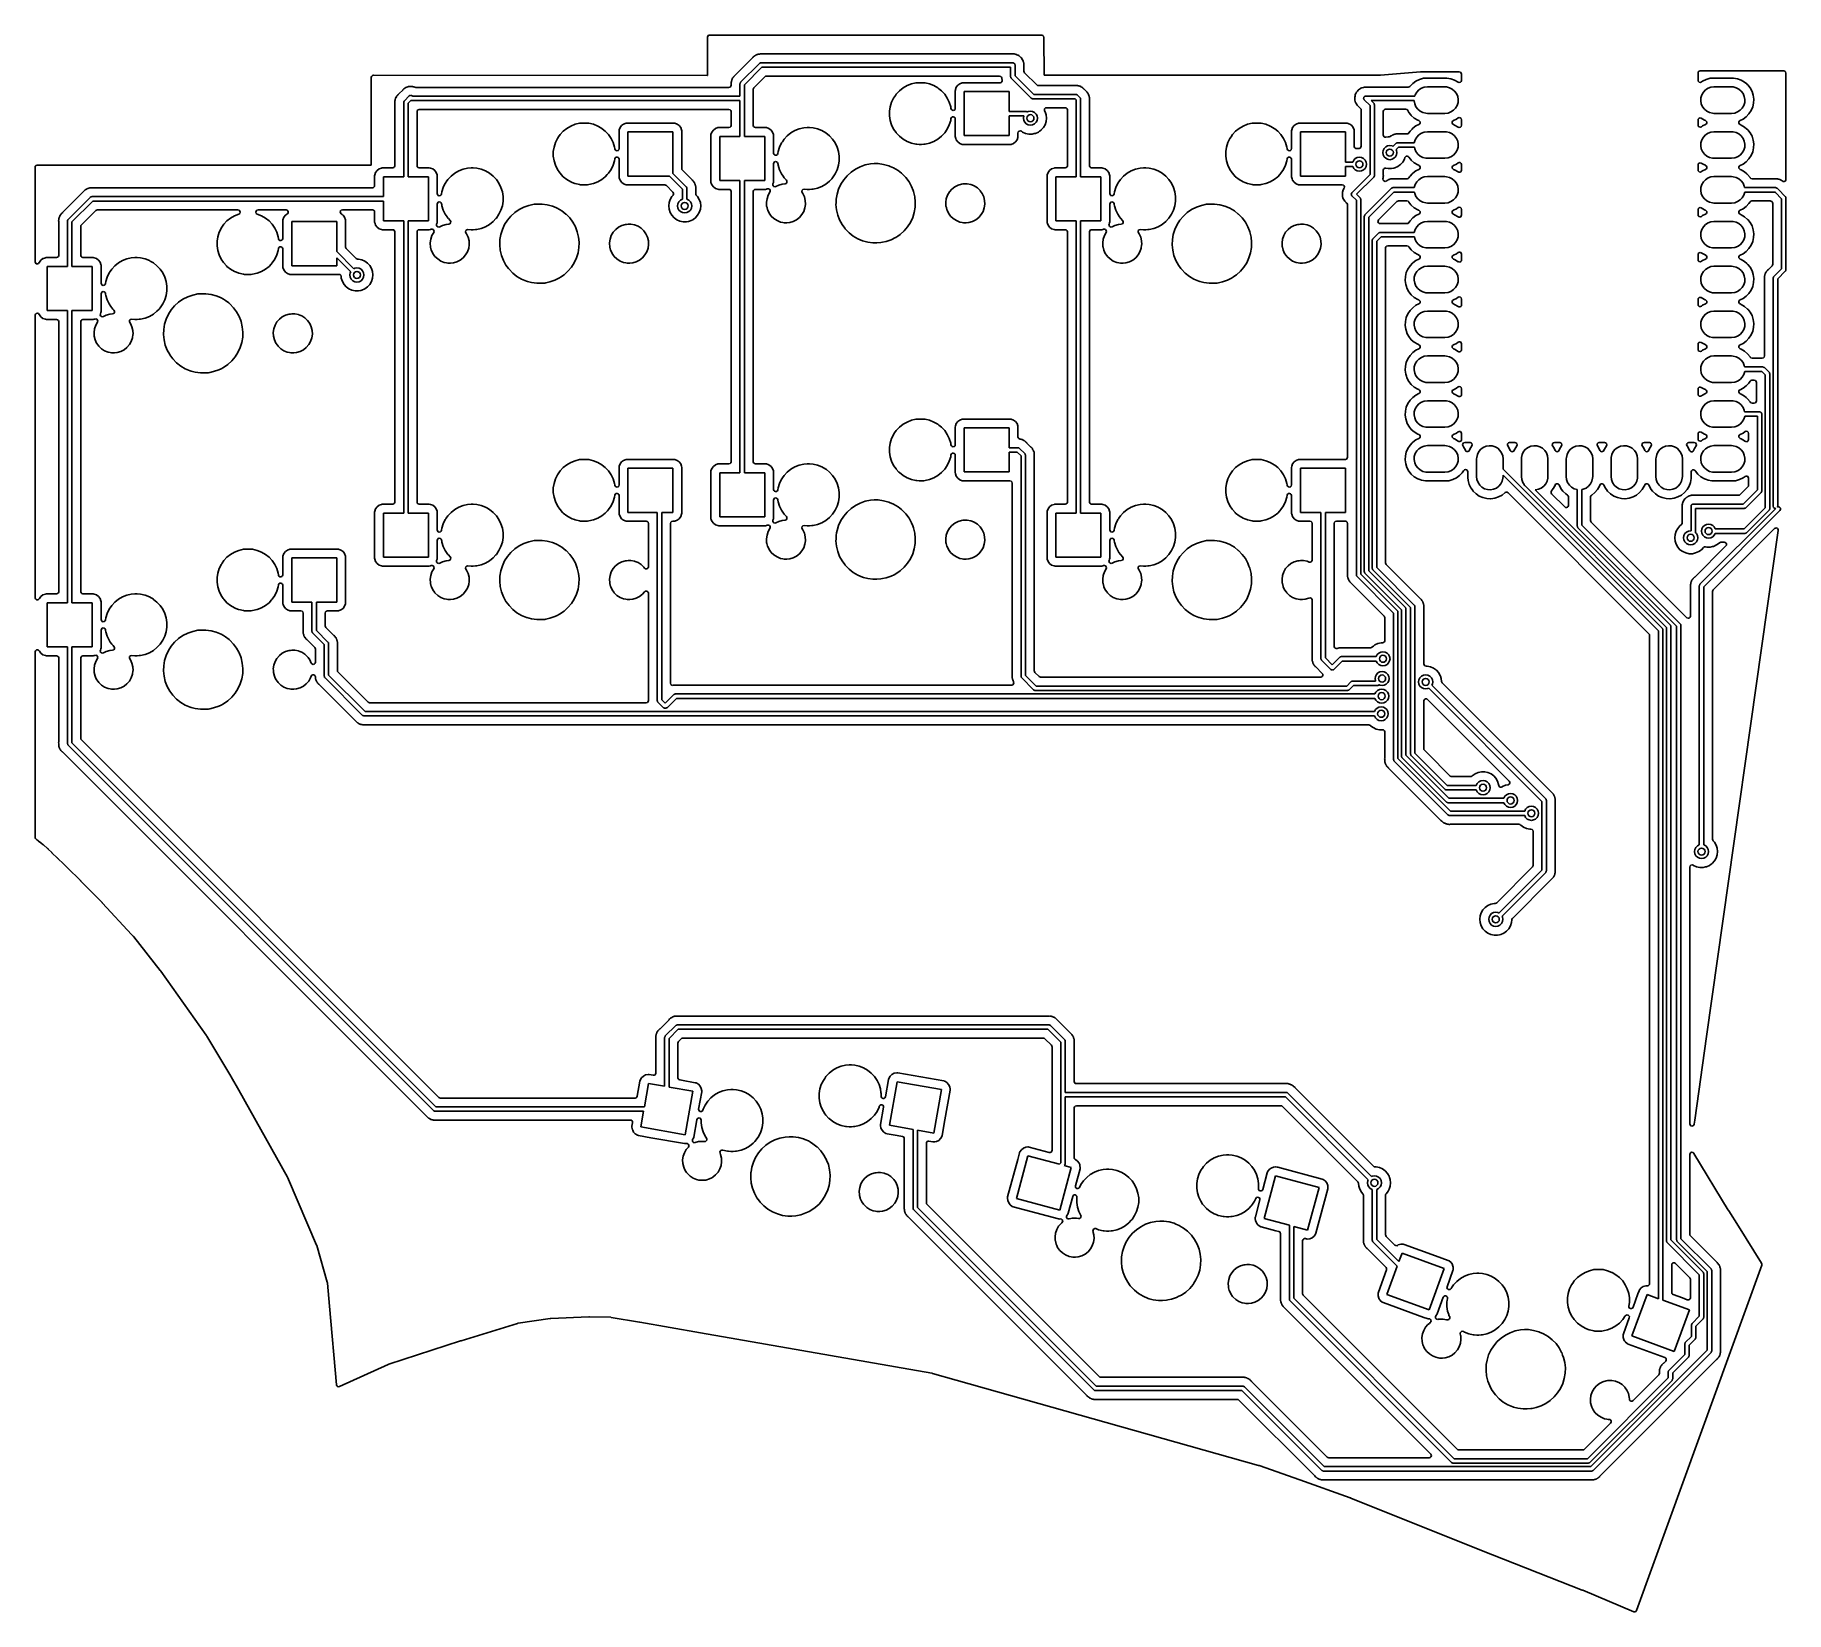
# Model space of a CAD drawing. Extents: x 100.2 to 199.4, y -159.8 to -70.5.
import ezdxf

# ---------------------------------------------------------------- set-up
doc = ezdxf.new("R2010")
doc.units = 0
doc.layers.add('BLACK', color=7, linetype='CONTINUOUS')

msp = doc.modelspace()

# ---------------------------------------------------------------- linework, layer by layer
at = {"layer": 'BLACK', "linetype": 'CONTINUOUS'}
for p, q in [((138.3, -70.6046), (138.317, -70.5425)), ((138.3, -72.7455), (138.3, -70.6046)), ((138.317, -70.5425), (138.363, -70.4972)), ((138.363, -70.4972), (138.425, -70.4806)), ((138.425, -70.4806), (157.236, -70.4904)), ((157.236, -70.4904), (157.298, -70.507)), ((157.298, -70.507), (157.343, -70.5521)), ((157.343, -70.5521), (157.36, -70.6139)), ((157.36, -70.6139), (157.369, -72.7531)), ((140.863, -71.7627), (139.884, -72.7412)), ((140.18, -73.1536), (141.242, -72.0916)), ((141.382, -72.305), (140.393, -73.2938)), ((140.871, -71.7541), (140.863, -71.7627)), ((140.898, -71.7204), (140.871, -71.7541)), ((140.915, -71.7086), (140.898, -71.7204)), ((140.929, -71.696), (140.915, -71.7086)), ((140.944, -71.6818), (140.929, -71.696)), ((140.981, -71.6596), (140.944, -71.6818)), ((140.991, -71.6532), (140.981, -71.6596)), ((141.026, -71.6275), (140.991, -71.6532)), ((141.045, -71.6201), (141.026, -71.6275)), ((141.062, -71.6116), (141.045, -71.6201)), ((141.08, -71.6014), (141.062, -71.6116)), ((141.122, -71.5892), (141.08, -71.6014)), ((141.133, -71.5854), (141.122, -71.5892)), ((141.173, -71.5693), (141.133, -71.5854)), ((141.193, -71.5668), (141.173, -71.5693)), ((141.212, -71.5629), (141.193, -71.5668)), ((141.231, -71.5573), (141.212, -71.5629)), ((141.275, -71.5559), (141.231, -71.5573)), ((141.242, -72.0916), (141.259, -72.0782)), ((141.259, -72.0782), (141.262, -72.0748)), ((141.262, -72.0748), (141.265, -72.0741)), ((141.265, -72.0741), (141.27, -72.0703)), ((141.27, -72.0703), (141.3, -72.0637)), ((141.287, -71.555), (141.275, -71.5559)), ((141.291, -71.5545), (141.287, -71.555)), ((141.318, -71.5545), (141.291, -71.5545)), ((141.3, -72.0637), (141.33, -72.055)), ((141.322, -71.5544), (141.318, -71.5545)), ((141.392, -71.5522), (141.322, -71.5544)), ((141.33, -72.055), (155.6, -72.055)), ((155.475, -72.305), (141.382, -72.305)), ((141.413, -71.5545), (141.392, -71.5522)), ((155.576, -71.5545), (141.413, -71.5545)), ((155.475, -72.84), (155.475, -72.305)), ((155.584, -71.5543), (155.576, -71.5545)), ((155.64, -71.5508), (155.584, -71.5543)), ((155.6, -72.055), (155.635, -72.0601)), ((155.635, -72.0601), (155.643, -72.065)), ((155.648, -71.5523), (155.64, -71.5508)), ((155.643, -72.065), (155.652, -72.0663)), ((155.671, -71.5545), (155.648, -71.5523)), ((155.652, -72.0663), (155.672, -72.0837)), ((155.679, -71.5545), (155.671, -71.5545)), ((155.672, -72.0837), (155.694, -72.0981)), ((155.733, -71.5683), (155.679, -71.5545)), ((155.679, -71.5545), (155.679, -71.5545)), ((155.694, -72.0981), (155.698, -72.1064)), ((155.698, -72.1064), (155.705, -72.1124)), ((155.705, -72.1124), (155.713, -72.138)), ((155.713, -72.138), (155.724, -72.1622)), ((155.724, -72.1622), (155.722, -72.1712)), ((155.722, -72.1712), (155.725, -72.18)), ((155.725, -72.18), (155.725, -72.7882)), ((155.74, -71.57), (155.733, -71.5683)), ((155.795, -71.5804), (155.74, -71.57)), ((155.802, -71.5839), (155.795, -71.5804)), ((155.795, -71.5804), (155.795, -71.5804)), ((155.824, -71.5918), (155.802, -71.5839)), ((155.829, -71.593), (155.824, -71.5918)), ((155.832, -71.5938), (155.829, -71.593)), ((155.881, -71.6205), (155.832, -71.5938)), ((155.888, -71.6241), (155.881, -71.6205)), ((155.895, -71.6275), (155.888, -71.6241)), ((155.938, -71.6477), (155.895, -71.6275)), ((155.944, -71.6529), (155.938, -71.6477)), ((155.963, -71.666), (155.944, -71.6529)), ((155.971, -71.6699), (155.963, -71.666)), ((156.011, -71.7079), (155.971, -71.6699)), ((156.017, -71.7131), (156.011, -71.7079)), ((156.06, -71.7484), (156.017, -71.7131)), ((156.064, -71.755), (156.06, -71.7484)), ((156.08, -71.7725), (156.064, -71.755)), ((156.086, -71.7781), (156.08, -71.7725)), ((156.116, -71.8249), (156.086, -71.7781)), ((156.12, -71.8314), (156.116, -71.8249)), ((156.152, -71.8763), (156.12, -71.8314)), ((156.155, -71.8839), (156.152, -71.8763)), ((156.166, -71.9047), (156.155, -71.8839)), ((156.17, -71.9116), (156.166, -71.9047)), ((156.188, -71.9643), (156.17, -71.9116)), ((156.19, -71.9716), (156.188, -71.9643)), ((156.211, -72.0232), (156.19, -71.9716)), ((156.212, -72.0313), (156.211, -72.0232)), ((156.217, -72.0541), (156.212, -72.0313)), ((156.219, -72.0619), (156.217, -72.0541)), ((156.223, -72.1173), (156.219, -72.0619)), ((156.224, -72.125), (156.223, -72.1173)), ((156.225, -72.1406), (156.224, -72.125)), ((156.225, -72.1565), (156.225, -72.1406)), ((156.226, -72.1642), (156.225, -72.1565)), ((156.225, -72.2508), (156.228, -72.2276)), ((156.225, -72.5295), (156.225, -72.2508)), ((156.229, -72.2196), (156.226, -72.1642)), ((156.228, -72.2276), (156.229, -72.2196)), ((119.25, -72.8846), (119.267, -72.8225)), ((119.25, -77.8252), (119.25, -72.8846)), ((119.267, -72.8225), (119.313, -72.7772)), ((119.313, -72.7772), (119.375, -72.7606)), ((119.375, -72.7606), (138.284, -72.7705)), ((121.352, -73.4047), (121.325, -73.4146)), ((121.361, -73.4039), (121.352, -73.4047)), ((121.352, -73.4047), (121.352, -73.4047)), ((121.352, -73.4047), (121.352, -73.4047)), ((121.384, -73.3996), (121.361, -73.4039)), ((121.391, -73.3973), (121.384, -73.3996)), ((121.447, -73.3955), (121.391, -73.3973)), ((121.455, -73.3951), (121.447, -73.3955)), ((121.51, -73.3898), (121.455, -73.3951)), ((121.518, -73.3911), (121.51, -73.3898)), ((121.541, -73.3926), (121.518, -73.3911)), ((121.549, -73.3923), (121.541, -73.3926)), ((121.603, -73.4044), (121.549, -73.3923)), ((121.611, -73.4059), (121.603, -73.4044)), ((121.666, -73.4146), (121.611, -73.4059)), ((138.284, -72.7705), (138.284, -72.7705)), ((138.284, -72.7705), (138.3, -72.7705)), ((138.301, -72.7459), (138.3, -72.7455)), ((138.3, -72.7701), (138.301, -72.77)), ((138.3, -72.7704), (138.3, -72.7701)), ((138.3, -72.7705), (138.3, -72.7704)), ((138.3, -72.7704), (138.3, -72.7704)), ((138.3, -72.7704), (138.3, -72.7704)), ((138.3, -72.7705), (138.3, -72.7705)), ((138.3, -72.7705), (138.3, -72.7705)), ((138.3, -72.7705), (138.3, -72.7705)), ((138.301, -72.77), (138.301, -72.7459)), ((138.301, -72.77), (138.301, -72.77)), ((139.626, -73.3825), (139.581, -73.4279)), ((139.642, -73.3205), (139.626, -73.3825)), ((139.641, -73.2024), (139.638, -73.2222)), ((139.638, -73.2222), (139.638, -73.2225)), ((139.638, -73.2225), (139.642, -73.2657)), ((139.642, -73.183), (139.641, -73.2024)), ((139.653, -73.1207), (139.642, -73.163)), ((139.642, -73.163), (139.642, -73.183)), ((139.642, -73.2657), (139.642, -73.2773)), ((139.642, -73.2773), (139.642, -73.3205)), ((139.656, -73.1092), (139.653, -73.1207)), ((139.663, -73.0661), (139.656, -73.1092)), ((139.671, -73.0477), (139.663, -73.0661)), ((139.677, -73.0293), (139.671, -73.0477)), ((139.682, -73.0099), (139.677, -73.0293)), ((139.703, -72.9716), (139.682, -73.0099)), ((139.708, -72.9612), (139.703, -72.9716)), ((139.725, -72.9211), (139.708, -72.9612)), ((139.738, -72.9052), (139.725, -72.9211)), ((139.748, -72.889), (139.738, -72.9052)), ((139.758, -72.8714), (139.748, -72.889)), ((139.788, -72.8396), (139.758, -72.8714)), ((139.795, -72.8307), (139.788, -72.8396)), ((139.798, -72.8275), (139.795, -72.8307)), ((139.817, -72.808), (139.798, -72.8275)), ((139.82, -72.8052), (139.817, -72.808)), ((139.868, -72.7541), (139.82, -72.8052)), ((139.884, -72.7412), (139.868, -72.7541)), ((140.143, -73.242), (140.146, -73.2199)), ((140.143, -73.945), (140.143, -73.242)), ((140.146, -73.2154), (140.147, -73.213)), ((140.146, -73.2199), (140.146, -73.2154)), ((140.147, -73.213), (140.148, -73.2068)), ((140.148, -73.2068), (140.165, -73.1808)), ((140.165, -73.1808), (140.18, -73.1536)), ((140.393, -73.2938), (140.393, -74.07)), ((140.93, -73.4648), (141.553, -72.8418)), ((141.553, -72.8418), (141.593, -72.8149)), ((141.593, -72.8149), (141.64, -72.8055)), ((141.64, -72.8055), (154.853, -72.8055)), ((149.606, -73.3484), (149.379, -73.4796)), ((149.851, -73.2526), (149.606, -73.3484)), ((150.106, -73.1942), (149.851, -73.2526)), ((150.303, -73.1795), (150.106, -73.1942)), ((150.433, -73.1795), (150.303, -73.1795)), ((150.303, -73.1795), (150.303, -73.1795)), ((150.63, -73.1942), (150.433, -73.1795)), ((150.433, -73.1795), (150.433, -73.1795)), ((150.885, -73.2526), (150.63, -73.1942)), ((151.13, -73.3484), (150.885, -73.2526)), ((151.357, -73.4796), (151.13, -73.3484)), ((152.485, -73.3225), (152.399, -73.4377)), ((152.601, -73.2362), (152.485, -73.3225)), ((152.736, -73.1859), (152.601, -73.2362)), ((152.795, -73.1795), (152.736, -73.1859)), ((154.879, -73.1795), (152.795, -73.1795)), ((154.853, -72.8055), (154.914, -72.8215)), ((154.937, -73.1651), (154.879, -73.1795)), ((154.914, -72.8215), (154.959, -72.8653)), ((154.982, -73.1252), (154.937, -73.1651)), ((154.959, -72.8653), (154.977, -72.9256)), ((154.977, -72.9256), (154.977, -72.9386)), ((154.977, -72.9386), (154.983, -72.9579)), ((155.002, -73.0691), (154.982, -73.1252)), ((154.983, -72.9579), (154.987, -72.9769)), ((154.987, -72.9769), (154.989, -72.9968)), ((154.989, -72.9968), (154.995, -73.0099)), ((154.995, -73.0099), (155.002, -73.0691)), ((155.484, -72.8697), (155.475, -72.84)), ((155.49, -72.8999), (155.484, -72.8697)), ((155.494, -72.905), (155.49, -72.8999)), ((155.495, -72.9076), (155.494, -72.905)), ((155.498, -72.9105), (155.495, -72.9076)), ((155.512, -72.9284), (155.498, -72.9105)), ((156.642, -74.0584), (155.512, -72.9284)), ((155.725, -72.7882), (156.782, -73.845)), ((156.235, -72.577), (156.225, -72.5295)), ((156.262, -72.6172), (156.235, -72.577)), ((156.953, -73.3082), (156.262, -72.6172)), ((156.993, -73.3351), (156.953, -73.3082)), ((157.04, -73.3445), (156.993, -73.3351)), ((159.145, -73.3445), (157.04, -73.3445)), ((157.369, -72.7531), (157.369, -72.7538)), ((157.369, -72.7538), (157.369, -72.76)), ((157.369, -72.76), (157.37, -72.7605)), ((157.37, -72.7605), (157.37, -72.7605)), ((157.37, -72.7605), (157.37, -72.7605)), ((157.37, -72.7605), (157.37, -72.7605)), ((157.37, -72.7605), (157.374, -72.7605)), ((157.374, -72.7605), (157.375, -72.7605)), ((157.375, -72.7605), (176.401, -72.7505)), ((159.156, -73.3439), (159.145, -73.3445)), ((159.167, -73.343), (159.156, -73.3439)), ((159.2, -73.3398), (159.167, -73.343)), ((159.212, -73.3418), (159.2, -73.3398)), ((159.2, -73.3398), (159.2, -73.3398)), ((159.22, -73.343), (159.212, -73.3418)), ((159.239, -73.3445), (159.22, -73.343)), ((159.259, -73.3445), (159.239, -73.3445)), ((159.301, -73.3554), (159.259, -73.3445)), ((159.313, -73.3577), (159.301, -73.3554)), ((159.356, -73.3646), (159.313, -73.3577)), ((159.374, -73.3725), (159.356, -73.3646)), ((159.393, -73.3788), (159.374, -73.3725)), ((159.412, -73.3838), (159.393, -73.3788)), ((159.45, -73.4048), (159.412, -73.3838)), ((159.461, -73.41), (159.45, -73.4048)), ((159.501, -73.4273), (159.461, -73.41)), ((176.401, -72.7505), (176.408, -72.7516)), ((176.408, -72.7516), (176.415, -72.7509)), ((176.415, -72.7509), (176.425, -72.7505)), ((176.425, -72.7505), (176.433, -72.7505)), ((176.433, -72.7505), (176.44, -72.7488)), ((176.44, -72.7488), (178.695, -72.5609)), ((178.095, -73.3914), (178.064, -73.4197)), ((178.097, -73.3932), (178.095, -73.3914)), ((178.104, -73.3852), (178.097, -73.3932)), ((178.26, -73.2225), (178.104, -73.3852)), ((178.104, -73.3852), (178.104, -73.3852)), ((178.442, -73.0902), (178.26, -73.2225)), ((178.26, -73.2225), (178.26, -73.2225)), ((178.26, -73.2225), (178.26, -73.2225)), ((178.645, -72.9925), (178.442, -73.0902)), ((178.862, -72.9326), (178.645, -72.9925)), ((178.695, -72.5609), (178.705, -72.5605)), ((178.705, -72.5605), (180.896, -72.57)), ((178.963, -72.9235), (178.862, -72.9326)), ((179.03, -72.9175), (178.963, -72.9235)), ((180.199, -72.9175), (179.03, -72.9175)), ((180.42, -72.9577), (180.199, -72.9175)), ((180.631, -73.0368), (180.42, -72.9577)), ((180.832, -73.1571), (180.631, -73.0368)), ((180.894, -73.1746), (180.832, -73.1571)), ((180.957, -73.1585), (180.894, -73.1746)), ((180.896, -72.57), (180.958, -72.5867)), ((181.003, -73.113), (180.957, -73.1585)), ((180.958, -72.5867), (181.003, -72.6321)), ((181.003, -72.6321), (181.02, -72.6939)), ((181.02, -73.0506), (181.003, -73.113)), ((181.02, -72.6939), (181.02, -73.0506)), ((194.421, -72.6345), (194.437, -72.5725)), ((194.421, -73.0368), (194.421, -72.6345)), ((194.439, -73.1016), (194.421, -73.0368)), ((194.437, -72.5725), (194.482, -72.5271)), ((194.488, -73.1473), (194.439, -73.1016)), ((194.482, -72.5271), (194.544, -72.5105)), ((194.554, -73.1604), (194.488, -73.1473)), ((194.544, -72.5105), (199.276, -72.5105)), ((194.617, -73.1371), (194.554, -73.1604)), ((194.682, -73.0902), (194.617, -73.1371)), ((194.885, -72.9925), (194.682, -73.0902)), ((195.102, -72.9326), (194.885, -72.9925)), ((195.203, -72.9235), (195.102, -72.9326)), ((195.27, -72.9175), (195.203, -72.9235)), ((196.439, -72.9175), (195.27, -72.9175)), ((196.66, -72.9577), (196.439, -72.9175)), ((196.871, -73.0368), (196.66, -72.9577)), ((197.064, -73.1522), (196.871, -73.0368)), ((197.179, -73.2526), (197.064, -73.1522)), ((197.064, -73.1522), (197.064, -73.1522)), ((197.234, -73.3003), (197.179, -73.2526)), ((197.24, -73.3082), (197.234, -73.3003)), ((197.374, -73.4763), (197.24, -73.3082)), ((199.276, -72.5105), (199.338, -72.5271)), ((199.338, -72.5271), (199.383, -72.5725)), ((199.383, -72.5725), (199.4, -72.6344)), ((199.4, -72.6344), (199.402, -78.6519)), ((120.591, -74.2524), (120.588, -74.2722)), ((120.588, -74.2722), (120.592, -74.3157)), ((120.593, -74.233), (120.591, -74.2524)), ((120.592, -74.3157), (120.593, -74.3273)), ((120.603, -74.1707), (120.593, -74.213)), ((120.593, -74.213), (120.593, -74.233)), ((120.593, -74.3273), (120.593, -77.8815)), ((120.606, -74.1592), (120.603, -74.1707)), ((120.613, -74.1161), (120.606, -74.1592)), ((120.621, -74.0977), (120.613, -74.1161)), ((120.627, -74.0793), (120.621, -74.0977)), ((120.632, -74.0599), (120.627, -74.0793)), ((120.653, -74.0216), (120.632, -74.0599)), ((120.658, -74.0112), (120.653, -74.0216)), ((120.675, -73.9711), (120.658, -74.0112)), ((120.688, -73.9552), (120.675, -73.9711)), ((120.698, -73.939), (120.688, -73.9552)), ((120.708, -73.9214), (120.698, -73.939)), ((120.738, -73.8896), (120.708, -73.9214)), ((120.745, -73.8807), (120.738, -73.8896)), ((120.748, -73.8775), (120.745, -73.8807)), ((120.767, -73.858), (120.748, -73.8775)), ((120.77, -73.8552), (120.767, -73.858)), ((120.818, -73.8041), (120.77, -73.8552)), ((120.834, -73.7912), (120.818, -73.8041)), ((121.031, -73.5944), (120.834, -73.7912)), ((121.036, -73.5887), (121.031, -73.5944)), ((121.073, -73.5471), (121.036, -73.5887)), ((121.08, -73.5425), (121.073, -73.5471)), ((121.098, -73.5276), (121.08, -73.5425)), ((121.093, -74.292), (121.096, -74.2699)), ((121.093, -78.506), (121.093, -74.292)), ((121.096, -74.2654), (121.097, -74.263)), ((121.096, -74.2699), (121.096, -74.2654)), ((121.097, -74.263), (121.098, -74.2568)), ((121.104, -73.5218), (121.098, -73.5276)), ((121.098, -74.2568), (121.115, -74.2308)), ((121.151, -73.4936), (121.104, -73.5218)), ((121.115, -74.2308), (121.13, -74.2036)), ((121.13, -74.2036), (121.402, -73.9316)), ((121.158, -73.4894), (121.151, -73.4936)), ((121.204, -73.4582), (121.158, -73.4894)), ((121.211, -73.4555), (121.204, -73.4582)), ((121.233, -73.4455), (121.211, -73.4555)), ((121.24, -73.4414), (121.233, -73.4455)), ((121.293, -73.4259), (121.24, -73.4414)), ((121.3, -73.4235), (121.293, -73.4259)), ((121.325, -73.4146), (121.3, -73.4235)), ((121.5, -74.1868), (121.343, -74.3438)), ((121.343, -74.3438), (121.343, -78.506)), ((121.402, -73.9316), (121.43, -73.9103)), ((121.43, -73.9103), (121.439, -73.9083)), ((121.439, -73.9083), (121.446, -73.9029)), ((121.446, -73.9029), (121.473, -73.901)), ((121.473, -73.901), (121.499, -73.8953)), ((121.499, -73.8953), (121.507, -73.8985)), ((121.505, -74.1899), (121.5, -74.1868)), ((121.511, -74.1908), (121.505, -74.1899)), ((121.507, -73.8985), (121.517, -73.8979)), ((121.513, -74.1921), (121.511, -74.1908)), ((121.518, -74.1918), (121.513, -74.1921)), ((121.517, -73.8979), (121.54, -73.9106)), ((121.54, -74.195), (121.518, -74.1918)), ((121.54, -73.9106), (121.565, -73.9199)), ((140.143, -74.195), (121.54, -74.195)), ((121.565, -73.9199), (121.57, -73.9272)), ((121.57, -73.9272), (121.578, -73.9316)), ((121.578, -73.9316), (121.592, -73.945)), ((121.592, -73.945), (140.143, -73.945)), ((121.673, -73.4178), (121.666, -73.4146)), ((121.696, -73.425), (121.673, -73.4178)), ((121.704, -73.4268), (121.696, -73.425)), ((121.712, -73.431), (121.704, -73.4268)), ((121.768, -73.4445), (121.712, -73.431)), ((139.518, -73.4445), (121.768, -73.4445)), ((139.581, -73.4279), (139.518, -73.4445)), ((140.143, -76.22), (140.143, -74.195)), ((140.393, -74.07), (140.393, -76.22)), ((140.893, -73.5525), (140.903, -73.505)), ((140.893, -74.0465), (140.893, -73.5525)), ((140.894, -74.0542), (140.893, -74.0465)), ((140.893, -74.1408), (140.896, -74.1176)), ((140.893, -75.5955), (140.893, -74.1408)), ((140.897, -74.1096), (140.894, -74.0542)), ((140.896, -74.1176), (140.897, -74.1096)), ((140.903, -73.505), (140.93, -73.4648)), ((148.734, -74.2887), (148.657, -74.5394)), ((148.848, -74.0523), (148.734, -74.2887)), ((148.944, -73.9106), (148.848, -74.0523)), ((148.996, -73.8355), (148.944, -73.9106)), ((149.174, -73.6432), (148.996, -73.8355)), ((149.379, -73.4796), (149.174, -73.6432)), ((151.407, -73.5194), (151.357, -73.4796)), ((151.562, -73.6432), (151.407, -73.5194)), ((151.74, -73.8355), (151.562, -73.6432)), ((151.562, -73.6432), (151.562, -73.6432)), ((151.562, -73.6432), (151.562, -73.6432)), ((151.888, -74.0523), (151.74, -73.8355)), ((151.74, -73.8355), (151.74, -73.8355)), ((151.74, -73.8355), (151.74, -73.8355)), ((152.002, -74.2887), (151.888, -74.0523)), ((152.079, -74.5394), (152.002, -74.2887)), ((152.346, -73.6004), (152.343, -73.6321)), ((152.343, -73.6321), (152.343, -74.6303)), ((152.348, -73.5844), (152.346, -73.6004)), ((152.349, -73.5725), (152.348, -73.5844)), ((152.399, -73.4377), (152.349, -73.5725)), ((152.843, -76.18), (152.843, -73.68)), ((152.843, -73.68), (155.393, -73.68)), ((155.393, -73.68), (155.393, -74.805)), ((156.669, -74.0732), (156.642, -74.0584)), ((156.695, -74.0899), (156.669, -74.0732)), ((156.701, -74.0908), (156.695, -74.0899)), ((156.703, -74.0921), (156.701, -74.0908)), ((156.708, -74.0918), (156.703, -74.0921)), ((156.73, -74.095), (156.708, -74.0918)), ((159.128, -74.095), (156.73, -74.095)), ((156.782, -73.845), (159.18, -73.845)), ((159.193, -74.1598), (159.128, -74.095)), ((159.18, -73.845), (159.202, -73.8482)), ((159.193, -78.506), (159.193, -74.1598)), ((159.202, -73.8482), (159.207, -73.8479)), ((159.207, -73.8479), (159.209, -73.8492)), ((159.209, -73.8492), (159.215, -73.8501)), ((159.215, -73.8501), (159.241, -73.8668)), ((159.241, -73.8668), (159.268, -73.8816)), ((159.268, -73.8816), (159.406, -74.0196)), ((159.406, -74.0196), (159.42, -74.0375)), ((159.42, -74.0375), (159.423, -74.0404)), ((159.423, -74.0404), (159.424, -74.043)), ((159.424, -74.043), (159.428, -74.0481)), ((159.428, -74.0481), (159.434, -74.0783)), ((159.434, -74.0783), (159.443, -74.108)), ((159.443, -74.108), (159.443, -78.506)), ((159.517, -73.4396), (159.501, -73.4273)), ((159.533, -73.4503), (159.517, -73.4396)), ((159.551, -73.4599), (159.533, -73.4503)), ((159.582, -73.4898), (159.551, -73.4599)), ((159.591, -73.4974), (159.582, -73.4898)), ((159.594, -73.4999), (159.591, -73.4974)), ((159.614, -73.5194), (159.594, -73.4999)), ((159.617, -73.5221), (159.614, -73.5194)), ((159.668, -73.5701), (159.617, -73.5221)), ((159.681, -73.5862), (159.668, -73.5701)), ((159.735, -73.6407), (159.681, -73.5862)), ((159.744, -73.6486), (159.735, -73.6407)), ((159.775, -73.6745), (159.744, -73.6486)), ((159.778, -73.6764), (159.775, -73.6745)), ((159.789, -73.6926), (159.778, -73.6764)), ((159.802, -73.7074), (159.789, -73.6926)), ((159.816, -73.7216), (159.802, -73.7074)), ((159.838, -73.7592), (159.816, -73.7216)), ((159.845, -73.7689), (159.838, -73.7592)), ((159.87, -73.8043), (159.845, -73.7689)), ((159.878, -73.8229), (159.87, -73.8043)), ((159.886, -73.8404), (159.878, -73.8229)), ((159.897, -73.8576), (159.886, -73.8404)), ((159.909, -73.8996), (159.897, -73.8576)), ((159.913, -73.9106), (159.909, -73.8996)), ((159.922, -73.935), (159.913, -73.9106)), ((159.929, -73.9512), (159.922, -73.935)), ((159.931, -73.9711), (159.929, -73.9512)), ((159.935, -73.9901), (159.931, -73.9711)), ((159.941, -74.0094), (159.935, -73.9901)), ((159.942, -74.053), (159.941, -74.0094)), ((159.943, -74.0647), (159.942, -74.053)), ((159.944, -74.0686), (159.943, -74.0647)), ((159.944, -74.0687), (159.944, -74.0686)), ((159.944, -74.0962), (159.944, -74.0687)), ((159.944, -74.1001), (159.944, -74.0962)), ((159.945, -74.1615), (159.944, -74.1001)), ((159.944, -74.1907), (159.946, -74.1702)), ((159.944, -77.8815), (159.944, -74.1907)), ((159.946, -74.1702), (159.945, -74.1615)), ((174.972, -74.0035), (174.971, -74.0175)), ((174.971, -74.0175), (174.975, -74.0875)), ((174.987, -73.935), (174.972, -74.0035)), ((174.975, -74.0875), (174.975, -74.0914)), ((174.975, -74.0914), (174.977, -74.1615)), ((174.977, -74.1615), (174.98, -74.1754)), ((174.98, -74.1754), (175.001, -74.2421)), ((174.988, -73.9312), (174.987, -73.935)), ((175.001, -73.8623), (174.988, -73.9312)), ((175.005, -73.849), (175.001, -73.8623)), ((175.001, -74.2421), (175.003, -74.2458)), ((175.003, -74.2458), (175.022, -74.3132)), ((175.037, -73.7865), (175.005, -73.849)), ((175.022, -74.3132), (175.028, -74.326)), ((175.028, -74.326), (175.03, -74.3284)), ((175.03, -74.3284), (175.03, -74.3284)), ((175.03, -74.3284), (175.066, -74.3852)), ((175.039, -73.783), (175.037, -73.7865)), ((175.069, -73.7196), (175.039, -73.783)), ((175.066, -74.3852), (175.068, -74.3885)), ((175.068, -74.3885), (175.103, -74.4489)), ((175.077, -73.7078), (175.069, -73.7196)), ((175.123, -73.6552), (175.077, -73.7078)), ((175.126, -73.6522), (175.123, -73.6552)), ((175.17, -73.5982), (175.126, -73.6522)), ((175.181, -73.5887), (175.17, -73.5982)), ((175.239, -73.5493), (175.181, -73.5887)), ((175.242, -73.547), (175.239, -73.5493)), ((175.299, -73.5058), (175.242, -73.547)), ((175.311, -73.4992), (175.299, -73.5058)), ((175.377, -73.4755), (175.311, -73.4992)), ((175.381, -73.4741), (175.377, -73.4755)), ((175.446, -73.4483), (175.381, -73.4741)), ((175.46, -73.445), (175.446, -73.4483)), ((175.529, -73.4384), (175.46, -73.445)), ((175.475, -74.0511), (175.483, -74.0302)), ((175.478, -74.0643), (175.475, -74.0511)), ((175.476, -74.0778), (175.478, -74.0643)), ((175.486, -74.0981), (175.476, -74.0778)), ((175.483, -74.0302), (175.486, -74.0081)), ((175.486, -74.0081), (175.495, -73.9978)), ((175.49, -74.1199), (175.486, -74.0981)), ((175.504, -74.1378), (175.49, -74.1199)), ((175.495, -73.9978), (175.5, -73.9851)), ((175.5, -73.9851), (175.518, -73.9717)), ((175.506, -74.1419), (175.504, -74.1378)), ((175.508, -74.1433), (175.506, -74.1419)), ((175.512, -74.1484), (175.508, -74.1433)), ((175.84, -74.4768), (175.512, -74.1484)), ((175.518, -73.9717), (175.532, -73.9548)), ((175.533, -73.438), (175.529, -73.4384)), ((175.532, -73.9548), (175.545, -73.951)), ((175.561, -73.4345), (175.533, -73.438)), ((175.545, -73.951), (175.556, -73.9429)), ((175.556, -73.9429), (175.579, -73.9413)), ((175.565, -73.4345), (175.561, -73.4345)), ((175.576, -73.4339), (175.565, -73.4345)), ((175.587, -73.433), (175.576, -73.4339)), ((175.579, -73.9413), (175.6, -73.935)), ((175.62, -73.4298), (175.587, -73.433)), ((175.6, -73.935), (178.378, -73.935)), ((175.632, -73.4318), (175.62, -73.4298)), ((175.62, -73.4298), (175.62, -73.4298)), ((175.64, -73.433), (175.632, -73.4318)), ((175.659, -73.4345), (175.64, -73.433)), ((178.005, -73.4345), (175.659, -73.4345)), ((178.339, -74.185), (175.902, -74.185)), ((175.902, -74.185), (176.053, -74.3366)), ((176.053, -74.3366), (176.067, -74.3545)), ((176.067, -74.3545), (176.07, -74.3574)), ((176.07, -74.3574), (176.071, -74.36)), ((176.071, -74.36), (176.075, -74.3651)), ((176.075, -74.3651), (176.081, -74.3953)), ((176.081, -74.3953), (176.09, -74.425)), ((178.064, -73.4197), (178.005, -73.4345)), ((178.337, -74.2116), (178.339, -74.185)), ((178.368, -74.3831), (178.337, -74.2116)), ((178.436, -74.543), (178.368, -74.3831)), ((178.378, -73.935), (178.397, -73.8709)), ((178.397, -73.8709), (178.484, -73.7201)), ((178.484, -73.7201), (178.604, -73.5935)), ((178.604, -73.5935), (178.749, -73.4978)), ((178.749, -73.4978), (178.913, -73.4382)), ((178.913, -73.4382), (179.086, -73.418)), ((179.086, -73.418), (180.086, -73.418)), ((180.086, -73.418), (180.173, -73.4231)), ((180.173, -73.4231), (180.343, -73.4632)), ((180.343, -73.4632), (180.498, -73.5414)), ((180.498, -73.5414), (180.632, -73.6533)), ((180.632, -73.6533), (180.736, -73.793)), ((180.736, -73.793), (180.804, -73.9529)), ((180.825, -74.2982), (180.775, -74.4651)), ((180.804, -73.9529), (180.835, -74.1244)), ((180.835, -74.1244), (180.825, -74.2982)), ((194.577, -74.2116), (194.587, -74.0378)), ((194.608, -74.3831), (194.577, -74.2116)), ((194.587, -74.0378), (194.637, -73.8709)), ((194.676, -74.543), (194.608, -74.3831)), ((194.637, -73.8709), (194.724, -73.7201)), ((194.724, -73.7201), (194.844, -73.5935)), ((194.844, -73.5935), (194.989, -73.4978)), ((194.989, -73.4978), (195.153, -73.4382)), ((195.153, -73.4382), (195.326, -73.418)), ((195.326, -73.418), (196.326, -73.418)), ((196.326, -73.418), (196.413, -73.4231)), ((196.413, -73.4231), (196.583, -73.4632)), ((196.583, -73.4632), (196.738, -73.5414)), ((196.738, -73.5414), (196.872, -73.6533)), ((196.872, -73.6533), (196.976, -73.793)), ((196.976, -73.793), (197.044, -73.9529)), ((197.065, -74.2982), (197.015, -74.4651)), ((197.044, -73.9529), (197.075, -74.1244)), ((197.075, -74.1244), (197.065, -74.2982)), ((197.481, -73.6745), (197.374, -73.4763)), ((197.55, -73.8886), (197.481, -73.6745)), ((197.52, -74.556), (197.57, -74.3365)), ((197.58, -74.1117), (197.55, -73.8886)), ((197.57, -74.3365), (197.58, -74.1117)), ((121.843, -74.8195), (121.86, -74.7575)), ((121.843, -77.3472), (121.843, -74.8195)), ((121.86, -74.7575), (121.905, -74.7121)), ((121.905, -74.7121), (121.968, -74.6955)), ((121.968, -74.6955), (139.518, -74.6955)), ((139.518, -74.6955), (139.581, -74.7121)), ((139.581, -74.7121), (139.626, -74.7575)), ((139.626, -74.7575), (139.642, -74.8195)), ((139.642, -74.8195), (139.642, -75.5955)), ((148.657, -74.5394), (148.618, -74.7988)), ((148.618, -74.7988), (148.618, -75.0612)), ((148.618, -75.0612), (148.657, -75.3206)), ((148.657, -75.3206), (148.734, -75.5713)), ((152.002, -75.5713), (152.079, -75.3206)), ((152.093, -74.6303), (152.079, -74.5394)), ((152.079, -75.3206), (152.096, -75.2112)), ((152.096, -74.6488), (152.093, -74.6303)), ((152.12, -74.7052), (152.096, -74.6488)), ((152.096, -75.2112), (152.12, -75.1548)), ((152.167, -74.7433), (152.12, -74.7052)), ((152.12, -75.1548), (152.167, -75.1167)), ((152.228, -74.754), (152.167, -74.7433)), ((152.167, -75.1167), (152.228, -75.106)), ((152.286, -74.7345), (152.228, -74.754)), ((152.228, -75.106), (152.286, -75.1255)), ((152.327, -74.6896), (152.286, -74.7345)), ((152.286, -75.1255), (152.327, -75.1704)), ((152.343, -74.6303), (152.327, -74.6896)), ((152.327, -75.1704), (152.343, -75.2297)), ((152.343, -75.2297), (152.343, -76.2279)), ((155.393, -74.805), (156.34, -74.805)), ((156.225, -75.055), (155.393, -75.055)), ((155.393, -75.055), (155.393, -76.18)), ((156.2, -75.19), (156.22, -75.0664)), ((156.22, -75.3136), (156.2, -75.19)), ((156.22, -75.0664), (156.225, -75.055)), ((156.276, -75.4251), (156.22, -75.3136)), ((156.34, -74.805), (156.362, -74.8082)), ((156.362, -74.8082), (156.367, -74.8079)), ((156.367, -74.8079), (156.369, -74.8092)), ((156.369, -74.8092), (156.375, -74.8101)), ((156.375, -74.8101), (156.401, -74.8268)), ((156.401, -74.8268), (156.421, -74.8377)), ((156.421, -74.8377), (156.476, -74.8096)), ((156.476, -74.8096), (156.6, -74.79)), ((156.6, -74.79), (156.724, -74.8096)), ((156.724, -74.8096), (156.835, -74.8664)), ((156.835, -74.8664), (156.924, -74.9549)), ((156.924, -74.9549), (156.98, -75.0664)), ((156.98, -75.3136), (156.924, -75.4251)), ((156.98, -75.0664), (157, -75.19)), ((157, -75.19), (156.98, -75.3136)), ((157.387, -74.7195), (157.404, -74.6575)), ((157.404, -74.7815), (157.387, -74.7195)), ((157.404, -74.6575), (157.449, -74.6121)), ((157.427, -74.8217), (157.404, -74.7815)), ((157.486, -75.0017), (157.427, -74.8217)), ((157.427, -74.8217), (157.427, -74.8217)), ((157.427, -75.5583), (157.486, -75.3783)), ((157.449, -74.6121), (157.511, -74.5955)), ((157.505, -75.19), (157.486, -75.0017)), ((157.486, -75.3783), (157.505, -75.19)), ((157.511, -74.5955), (158.569, -74.5955)), ((158.569, -74.5955), (158.63, -74.6121)), ((158.63, -74.6121), (158.676, -74.6575)), ((158.676, -74.6575), (158.692, -74.7195)), ((158.692, -74.7195), (158.692, -77.8815)), ((175.103, -74.4489), (175.112, -74.4599)), ((175.112, -74.4599), (175.114, -74.4619)), ((175.114, -74.4619), (175.114, -74.4619)), ((175.114, -74.4619), (175.162, -74.5065)), ((175.162, -74.5065), (175.163, -74.5079)), ((175.163, -74.5079), (175.166, -74.5106)), ((175.166, -74.5106), (175.303, -74.6478)), ((175.303, -74.6478), (175.33, -74.688)), ((175.33, -74.688), (175.339, -74.7355)), ((175.339, -74.7355), (175.339, -76.7755)), ((175.84, -78.3832), (175.84, -74.4768)), ((176.09, -74.425), (176.09, -78.435)), ((176.59, -74.8095), (176.607, -74.7475)), ((176.59, -76.1448), (176.59, -74.8095)), ((176.607, -74.7475), (176.653, -74.7021)), ((176.653, -74.7021), (176.714, -74.6855)), ((176.714, -74.6855), (177.87, -74.6855)), ((177.87, -74.6855), (177.934, -74.7031)), ((177.934, -74.7031), (177.98, -74.7507)), ((177.98, -74.7507), (178.038, -74.8597)), ((178.038, -74.8597), (178.15, -75)), ((178.15, -75), (178.178, -75.0357)), ((178.178, -75.0357), (178.348, -75.1838)), ((178.348, -75.1838), (178.541, -75.2992)), ((178.54, -74.6827), (178.436, -74.543)), ((178.674, -74.7946), (178.54, -74.6827)), ((178.541, -75.2992), (178.598, -75.3206)), ((178.598, -75.3206), (178.6, -75.3213)), ((178.6, -75.3213), (178.648, -75.3533)), ((178.648, -75.3533), (178.676, -75.4033)), ((178.829, -74.8728), (178.674, -74.7946)), ((178.999, -74.9129), (178.829, -74.8728)), ((179.086, -74.918), (178.999, -74.9129)), ((180.086, -74.918), (179.086, -74.918)), ((180.259, -74.8978), (180.086, -74.918)), ((180.423, -74.8382), (180.259, -74.8978)), ((180.568, -74.7425), (180.423, -74.8382)), ((180.494, -75.4154), (180.517, -75.363)), ((180.517, -75.363), (180.562, -75.3269)), ((180.562, -75.3269), (180.73, -75.2458)), ((180.688, -74.6159), (180.568, -74.7425)), ((180.775, -74.4651), (180.688, -74.6159)), ((180.73, -75.2458), (180.824, -75.1776)), ((180.824, -75.1776), (180.887, -75.1543)), ((180.887, -75.1543), (180.953, -75.1674)), ((180.953, -75.1674), (181.002, -75.2131)), ((181.002, -75.2131), (181.021, -75.2778)), ((181.021, -75.2778), (181.021, -75.5913)), ((194.421, -75.3022), (194.437, -75.2398)), ((194.421, -75.5768), (194.421, -75.3022)), ((194.437, -75.2398), (194.483, -75.1944)), ((194.483, -75.1944), (194.546, -75.1782)), ((194.546, -75.1782), (194.608, -75.1958)), ((194.608, -75.1958), (194.781, -75.2992)), ((194.78, -74.6827), (194.676, -74.543)), ((194.914, -74.7946), (194.78, -74.6827)), ((194.781, -75.2992), (194.838, -75.3206)), ((194.838, -75.3206), (194.84, -75.3213)), ((194.84, -75.3213), (194.888, -75.3533)), ((194.888, -75.3533), (194.916, -75.4033)), ((195.069, -74.8728), (194.914, -74.7946)), ((195.239, -74.9129), (195.069, -74.8728)), ((195.326, -74.918), (195.239, -74.9129)), ((196.326, -74.918), (195.326, -74.918)), ((196.499, -74.8978), (196.326, -74.918)), ((196.663, -74.8382), (196.499, -74.8978)), ((196.808, -74.7425), (196.663, -74.8382)), ((196.734, -75.4154), (196.757, -75.363)), ((196.757, -75.363), (196.802, -75.3269)), ((196.802, -75.3269), (196.97, -75.2458)), ((196.928, -74.6159), (196.808, -74.7425)), ((197.015, -74.4651), (196.928, -74.6159)), ((196.97, -75.2458), (197.152, -75.1135)), ((197.152, -75.1135), (197.308, -74.9508)), ((197.308, -74.9508), (197.432, -74.763)), ((197.432, -74.763), (197.52, -74.556)), ((129.798, -76.3383), (129.684, -76.5747)), ((129.865, -76.2395), (129.798, -76.3383)), ((129.946, -76.1215), (129.865, -76.2395)), ((130.124, -75.9292), (129.946, -76.1215)), ((130.329, -75.7656), (130.124, -75.9292)), ((130.556, -75.6344), (130.329, -75.7656)), ((130.801, -75.5386), (130.556, -75.6344)), ((131.056, -75.4802), (130.801, -75.5386)), ((131.253, -75.4655), (131.056, -75.4802)), ((131.383, -75.4655), (131.253, -75.4655)), ((131.253, -75.4655), (131.253, -75.4655)), ((131.58, -75.4802), (131.383, -75.4655)), ((131.383, -75.4655), (131.383, -75.4655)), ((131.835, -75.5386), (131.58, -75.4802)), ((132.08, -75.6344), (131.835, -75.5386)), ((132.12, -75.6575), (132.08, -75.6344)), ((132.08, -75.6344), (132.08, -75.6344)), ((132.08, -75.6344), (132.08, -75.6344)), ((132.307, -75.7656), (132.12, -75.6575)), ((132.341, -75.7926), (132.307, -75.7656)), ((132.512, -75.9292), (132.341, -75.7926)), ((132.69, -76.1215), (132.512, -75.9292)), ((132.512, -75.9292), (132.512, -75.9292)), ((132.512, -75.9292), (132.512, -75.9292)), ((132.838, -76.3383), (132.69, -76.1215)), ((132.69, -76.1215), (132.69, -76.1215)), ((132.69, -76.1215), (132.69, -76.1215)), ((132.952, -76.5747), (132.838, -76.3383)), ((133.293, -75.9095), (133.292, -75.9181)), ((133.292, -75.9181), (133.292, -76.9163)), ((133.299, -75.8585), (133.293, -75.9095)), ((133.349, -75.7237), (133.299, -75.8585)), ((133.299, -75.8585), (133.299, -75.8585)), ((133.435, -75.6085), (133.349, -75.7237)), ((133.551, -75.5222), (133.435, -75.6085)), ((133.686, -75.4719), (133.551, -75.5222)), ((133.745, -75.4655), (133.686, -75.4719)), ((136.391, -75.4655), (133.745, -75.4655)), ((133.793, -78.466), (133.793, -75.966)), ((133.793, -75.966), (136.343, -75.966)), ((136.343, -75.966), (136.343, -78.3142)), ((136.45, -75.4719), (136.391, -75.4655)), ((136.391, -75.4655), (136.391, -75.4655)), ((136.585, -75.5222), (136.45, -75.4719)), ((136.701, -75.6085), (136.585, -75.5222)), ((136.787, -75.7237), (136.701, -75.6085)), ((136.837, -75.8585), (136.787, -75.7237)), ((136.843, -75.9095), (136.837, -75.8585)), ((136.843, -75.9181), (136.843, -75.9095)), ((136.843, -78.0555), (136.843, -75.9181)), ((138.499, -76.1125), (138.493, -76.1721)), ((138.493, -76.1721), (138.493, -78.7679)), ((138.549, -75.9777), (138.499, -76.1125)), ((138.635, -75.8625), (138.549, -75.9777)), ((138.751, -75.7762), (138.635, -75.8625)), ((138.886, -75.7259), (138.751, -75.7762)), ((138.915, -75.7227), (138.886, -75.7259)), ((138.945, -75.7195), (138.915, -75.7227)), ((139.518, -75.7195), (138.945, -75.7195)), ((138.993, -78.72), (138.993, -76.22)), ((138.993, -76.22), (140.143, -76.22)), ((139.581, -75.7029), (139.518, -75.7195)), ((139.626, -75.6575), (139.581, -75.7029)), ((139.642, -75.5955), (139.626, -75.6575)), ((140.393, -76.22), (141.543, -76.22)), ((140.91, -75.6575), (140.893, -75.5955)), ((140.956, -75.7029), (140.91, -75.6575)), ((141.017, -75.7195), (140.956, -75.7029)), ((141.591, -75.7195), (141.017, -75.7195)), ((141.543, -76.22), (141.543, -78.72)), ((141.65, -75.7259), (141.591, -75.7195)), ((141.591, -75.7195), (141.591, -75.7195)), ((141.785, -75.7762), (141.65, -75.7259)), ((141.901, -75.8625), (141.785, -75.7762)), ((141.987, -75.9777), (141.901, -75.8625)), ((142.037, -76.1125), (141.987, -75.9777)), ((142.041, -76.1481), (142.037, -76.1125)), ((142.043, -76.1721), (142.041, -76.1481)), ((142.043, -77.1703), (142.043, -76.1721)), ((142.646, -76.3755), (142.545, -76.5229)), ((142.824, -76.1832), (142.646, -76.3755)), ((143.029, -76.0196), (142.824, -76.1832)), ((143.256, -75.8884), (143.029, -76.0196)), ((143.501, -75.7926), (143.256, -75.8884)), ((143.756, -75.7342), (143.501, -75.7926)), ((143.953, -75.7195), (143.756, -75.7342)), ((144.083, -75.7195), (143.953, -75.7195)), ((143.953, -75.7195), (143.953, -75.7195)), ((144.28, -75.7342), (144.083, -75.7195)), ((144.083, -75.7195), (144.083, -75.7195)), ((144.535, -75.7926), (144.28, -75.7342)), ((144.78, -75.8884), (144.535, -75.7926)), ((145.007, -76.0196), (144.78, -75.8884)), ((145.212, -76.1832), (145.007, -76.0196)), ((145.007, -76.0196), (145.007, -76.0196)), ((145.39, -76.3755), (145.212, -76.1832)), ((145.212, -76.1832), (145.212, -76.1832)), ((145.212, -76.1832), (145.212, -76.1832)), ((145.538, -76.5923), (145.39, -76.3755)), ((145.39, -76.3755), (145.39, -76.3755)), ((145.39, -76.3755), (145.39, -76.3755)), ((148.734, -75.5713), (148.848, -75.8077)), ((148.848, -75.8077), (148.984, -76.0072)), ((148.984, -76.0072), (148.996, -76.0245)), ((148.996, -76.0245), (149.174, -76.2168)), ((149.174, -76.2168), (149.174, -76.2168)), ((149.174, -76.2168), (149.379, -76.3804)), ((149.379, -76.3804), (149.606, -76.5116)), ((151.13, -76.5116), (151.357, -76.3804)), ((151.357, -76.3804), (151.562, -76.2168)), ((151.562, -76.2168), (151.689, -76.0802)), ((151.689, -76.0802), (151.74, -76.0245)), ((151.74, -76.0245), (151.888, -75.8077)), ((151.74, -76.0245), (151.74, -76.0245)), ((151.74, -76.0245), (151.74, -76.0245)), ((151.888, -75.8077), (152.002, -75.5713)), ((152.343, -76.2279), (152.349, -76.2875)), ((152.349, -76.2875), (152.368, -76.3383)), ((152.368, -76.3383), (152.399, -76.4223)), ((155.393, -76.18), (152.843, -76.18)), ((155.837, -76.4223), (155.887, -76.2875)), ((155.887, -76.2875), (155.893, -76.2279)), ((155.893, -76.0331), (155.912, -75.9684)), ((155.893, -76.2279), (155.893, -76.0331)), ((155.912, -75.9684), (155.961, -75.9227)), ((155.961, -75.9227), (156.027, -75.9095)), ((156.027, -75.9095), (156.09, -75.9328)), ((156.09, -75.9328), (156.147, -75.9742)), ((156.147, -75.9742), (156.32, -76.0511)), ((156.365, -75.5136), (156.276, -75.4251)), ((156.32, -76.0511), (156.505, -76.0905)), ((156.476, -75.5704), (156.365, -75.5136)), ((156.6, -75.59), (156.476, -75.5704)), ((156.505, -76.0905), (156.505, -76.0905)), ((156.505, -76.0905), (156.695, -76.0905)), ((156.724, -75.5704), (156.6, -75.59)), ((156.695, -76.0905), (156.818, -76.0643)), ((156.695, -76.0905), (156.695, -76.0905)), ((156.835, -75.5136), (156.724, -75.5704)), ((156.818, -76.0643), (156.88, -76.0511)), ((156.924, -75.4251), (156.835, -75.5136)), ((156.88, -76.0511), (157.053, -75.9742)), ((157.053, -75.9742), (157.12, -75.9252)), ((157.12, -75.9252), (157.206, -75.8629)), ((157.206, -75.8629), (157.21, -75.8585)), ((157.21, -75.8585), (157.333, -75.7222)), ((157.333, -75.7222), (157.427, -75.5583)), ((167.898, -76.3383), (167.784, -76.5747)), ((167.965, -76.2395), (167.898, -76.3383)), ((168.046, -76.1215), (167.965, -76.2395)), ((168.224, -75.9292), (168.046, -76.1215)), ((168.429, -75.7656), (168.224, -75.9292)), ((168.656, -75.6344), (168.429, -75.7656)), ((168.901, -75.5386), (168.656, -75.6344)), ((169.156, -75.4802), (168.901, -75.5386)), ((169.353, -75.4655), (169.156, -75.4802)), ((169.483, -75.4655), (169.353, -75.4655)), ((169.353, -75.4655), (169.353, -75.4655)), ((169.68, -75.4802), (169.483, -75.4655)), ((169.483, -75.4655), (169.483, -75.4655)), ((169.935, -75.5386), (169.68, -75.4802)), ((170.18, -75.6344), (169.935, -75.5386)), ((170.22, -75.6575), (170.18, -75.6344)), ((170.18, -75.6344), (170.18, -75.6344)), ((170.18, -75.6344), (170.18, -75.6344)), ((170.407, -75.7656), (170.22, -75.6575)), ((170.441, -75.7926), (170.407, -75.7656)), ((170.612, -75.9292), (170.441, -75.7926)), ((170.79, -76.1215), (170.612, -75.9292)), ((170.612, -75.9292), (170.612, -75.9292)), ((170.612, -75.9292), (170.612, -75.9292)), ((170.938, -76.3383), (170.79, -76.1215)), ((170.79, -76.1215), (170.79, -76.1215)), ((170.79, -76.1215), (170.79, -76.1215)), ((171.052, -76.5747), (170.938, -76.3383)), ((171.393, -75.9095), (171.392, -75.9181)), ((171.392, -75.9181), (171.392, -76.9163)), ((171.399, -75.8585), (171.393, -75.9095)), ((171.449, -75.7237), (171.399, -75.8585)), ((171.399, -75.8585), (171.399, -75.8585)), ((171.535, -75.6085), (171.449, -75.7237)), ((171.651, -75.5222), (171.535, -75.6085)), ((171.786, -75.4719), (171.651, -75.5222)), ((171.845, -75.4655), (171.786, -75.4719)), ((174.491, -75.4655), (171.845, -75.4655)), ((171.893, -78.466), (171.893, -75.966)), ((171.893, -75.966), (174.443, -75.966)), ((174.443, -75.966), (174.443, -77.675)), ((174.55, -75.4719), (174.491, -75.4655)), ((174.491, -75.4655), (174.491, -75.4655)), ((174.685, -75.5222), (174.55, -75.4719)), ((174.801, -75.6085), (174.685, -75.5222)), ((174.887, -75.7237), (174.801, -75.6085)), ((174.937, -75.8585), (174.887, -75.7237)), ((174.943, -75.9095), (174.937, -75.8585)), ((174.943, -75.9181), (174.943, -75.9095)), ((174.943, -76.7893), (174.943, -75.9181)), ((176.603, -76.1982), (176.59, -76.1448)), ((176.636, -76.2412), (176.603, -76.1982)), ((176.686, -76.2654), (176.636, -76.2412)), ((176.74, -76.2661), (176.686, -76.2654)), ((176.865, -76.2395), (176.74, -76.2661)), ((176.925, -76.2395), (176.865, -76.2395)), ((176.972, -76.2301), (176.925, -76.2395)), ((176.992, -76.217), (176.972, -76.2301)), ((177.043, -76.1876), (176.992, -76.2178)), ((176.992, -76.2178), (176.992, -76.217)), ((177.053, -76.1812), (177.043, -76.1876)), ((177.088, -76.1555), (177.053, -76.1812)), ((177.107, -76.1481), (177.088, -76.1555)), ((177.124, -76.1396), (177.107, -76.1481)), ((177.142, -76.1294), (177.124, -76.1396)), ((177.184, -76.1172), (177.142, -76.1294)), ((177.195, -76.1134), (177.184, -76.1172)), ((177.235, -76.0973), (177.195, -76.1134)), ((177.255, -76.0948), (177.235, -76.0973)), ((177.274, -76.0909), (177.255, -76.0948)), ((177.293, -76.0853), (177.274, -76.0909)), ((177.337, -76.0839), (177.293, -76.0853)), ((177.349, -76.083), (177.337, -76.0839)), ((177.353, -76.0825), (177.349, -76.083)), ((177.38, -76.0825), (177.353, -76.0825)), ((177.384, -76.0824), (177.38, -76.0825)), ((177.454, -76.0802), (177.384, -76.0824)), ((177.475, -76.0825), (177.454, -76.0802)), ((177.934, -76.0825), (177.475, -76.0825)), ((177.993, -76.0677), (177.934, -76.0825)), ((178.037, -76.0268), (177.993, -76.0677)), ((178.104, -75.9252), (178.037, -76.0268)), ((178.217, -75.8077), (178.104, -75.9252)), ((178.26, -75.7625), (178.217, -75.8077)), ((178.442, -75.6302), (178.26, -75.7625)), ((178.26, -75.7625), (178.26, -75.7625)), ((178.26, -75.7625), (178.26, -75.7625)), ((178.397, -76.4109), (178.484, -76.2601)), ((178.61, -75.5491), (178.442, -75.6302)), ((178.484, -76.2601), (178.604, -76.1335)), ((178.604, -76.1335), (178.749, -76.0378)), ((178.655, -75.513), (178.61, -75.5491)), ((178.678, -75.4606), (178.655, -75.513)), ((178.676, -75.4033), (178.678, -75.4606)), ((178.749, -76.0378), (178.913, -75.9782)), ((178.913, -75.9782), (179.086, -75.958)), ((179.086, -75.958), (180.086, -75.958)), ((180.086, -75.958), (180.173, -75.9631)), ((180.173, -75.9631), (180.343, -76.0032)), ((180.343, -76.0032), (180.498, -76.0814)), ((180.496, -75.4727), (180.494, -75.4154)), ((180.524, -75.5227), (180.496, -75.4727)), ((180.498, -76.0814), (180.632, -76.1933)), ((180.572, -75.5547), (180.524, -75.5227)), ((180.631, -75.5768), (180.572, -75.5547)), ((180.833, -75.6978), (180.631, -75.5768)), ((180.632, -76.1933), (180.736, -76.333)), ((180.736, -76.333), (180.804, -76.4929)), ((180.896, -75.7154), (180.833, -75.6978)), ((180.958, -75.6992), (180.896, -75.7154)), ((181.004, -75.6537), (180.958, -75.6992)), ((181.021, -75.5913), (181.004, -75.6537)), ((194.439, -75.6416), (194.421, -75.5768)), ((194.488, -75.6873), (194.439, -75.6416)), ((194.554, -75.7004), (194.488, -75.6873)), ((194.617, -75.6771), (194.554, -75.7004)), ((194.682, -75.6302), (194.617, -75.6771)), ((194.637, -76.4109), (194.724, -76.2601)), ((194.85, -75.5491), (194.682, -75.6302)), ((194.724, -76.2601), (194.844, -76.1335)), ((194.844, -76.1335), (194.989, -76.0378)), ((194.895, -75.513), (194.85, -75.5491)), ((194.918, -75.4606), (194.895, -75.513)), ((194.916, -75.4033), (194.918, -75.4606)), ((194.989, -76.0378), (195.153, -75.9782)), ((195.153, -75.9782), (195.326, -75.958)), ((195.326, -75.958), (196.326, -75.958)), ((196.326, -75.958), (196.413, -75.9631)), ((196.413, -75.9631), (196.583, -76.0032)), ((196.583, -76.0032), (196.738, -76.0814)), ((196.736, -75.4727), (196.734, -75.4154)), ((196.764, -75.5227), (196.736, -75.4727)), ((196.738, -76.0814), (196.872, -76.1933)), ((196.812, -75.5547), (196.764, -75.5227)), ((196.871, -75.5768), (196.812, -75.5547)), ((197.064, -75.6922), (196.871, -75.5768)), ((196.872, -76.1933), (196.976, -76.333)), ((196.976, -76.333), (197.044, -76.4929)), ((197.196, -75.8077), (197.064, -75.6922)), ((197.064, -75.6922), (197.064, -75.6922)), ((197.234, -75.8403), (197.196, -75.8077)), ((197.248, -75.8585), (197.234, -75.8403)), ((197.374, -76.0163), (197.248, -75.8585)), ((197.481, -76.2145), (197.374, -76.0163)), ((197.55, -76.4286), (197.481, -76.2145)), ((121.843, -77.8815), (121.843, -77.3472)), ((129.607, -76.8254), (129.567, -77.0848)), ((129.567, -77.0848), (129.567, -77.3472)), ((129.567, -77.3472), (129.607, -77.6066)), ((129.684, -76.5747), (129.607, -76.8254)), ((133.029, -76.8254), (132.952, -76.5747)), ((133.043, -76.9163), (133.029, -76.8254)), ((133.046, -76.9348), (133.043, -76.9163)), ((133.07, -76.9912), (133.046, -76.9348)), ((133.118, -77.0293), (133.07, -76.9912)), ((133.178, -77.04), (133.118, -77.0293)), ((133.236, -77.0205), (133.178, -77.04)), ((133.277, -76.9756), (133.236, -77.0205)), ((133.292, -76.9163), (133.277, -76.9756)), ((142.059, -77.2296), (142.043, -77.1703)), ((142.1, -77.2745), (142.059, -77.2296)), ((142.158, -77.294), (142.1, -77.2745)), ((142.218, -77.2833), (142.158, -77.294)), ((142.266, -77.2452), (142.218, -77.2833)), ((142.29, -77.1888), (142.266, -77.2452)), ((142.307, -77.0794), (142.29, -77.1888)), ((142.384, -76.8287), (142.307, -77.0794)), ((142.498, -76.5923), (142.384, -76.8287)), ((142.51, -76.5747), (142.498, -76.5923)), ((142.545, -76.5229), (142.51, -76.5747)), ((145.652, -76.8287), (145.538, -76.5923)), ((145.729, -77.0794), (145.652, -76.8287)), ((145.768, -77.3388), (145.729, -77.0794)), ((145.768, -77.6012), (145.768, -77.3388)), ((149.606, -76.5116), (149.767, -76.5747)), ((149.767, -76.5747), (149.812, -76.5923)), ((149.812, -76.5923), (149.851, -76.6074)), ((149.851, -76.6074), (150.106, -76.6658)), ((150.106, -76.6658), (150.162, -76.67)), ((150.162, -76.67), (150.303, -76.6805)), ((150.303, -76.6805), (150.303, -76.6805)), ((150.303, -76.6805), (150.433, -76.6805)), ((150.433, -76.6805), (150.556, -76.6713)), ((150.433, -76.6805), (150.433, -76.6805)), ((150.556, -76.6713), (150.63, -76.6658)), ((150.63, -76.6658), (150.885, -76.6074)), ((150.885, -76.6074), (151.13, -76.5116)), ((152.399, -76.4223), (152.485, -76.5375)), ((152.485, -76.5375), (152.601, -76.6238)), ((152.601, -76.6238), (152.736, -76.6741)), ((152.736, -76.6741), (152.795, -76.6805)), ((152.795, -76.6805), (155.441, -76.6805)), ((155.441, -76.6805), (155.5, -76.6741)), ((155.5, -76.6741), (155.635, -76.6238)), ((155.635, -76.6238), (155.751, -76.5375)), ((155.751, -76.5375), (155.837, -76.4223)), ((167.707, -76.8254), (167.667, -77.0848)), ((167.667, -77.0848), (167.667, -77.3472)), ((167.667, -77.3472), (167.707, -77.6066)), ((167.784, -76.5747), (167.707, -76.8254)), ((171.129, -76.8254), (171.052, -76.5747)), ((171.143, -76.9163), (171.129, -76.8254)), ((171.146, -76.9348), (171.143, -76.9163)), ((171.17, -76.9912), (171.146, -76.9348)), ((171.218, -77.0293), (171.17, -76.9912)), ((171.278, -77.04), (171.218, -77.0293)), ((171.336, -77.0205), (171.278, -77.04)), ((171.377, -76.9756), (171.336, -77.0205)), ((171.392, -76.9163), (171.377, -76.9756)), ((174.956, -76.8427), (174.943, -76.7893)), ((174.989, -76.8856), (174.956, -76.8427)), ((175.039, -76.9099), (174.989, -76.8856)), ((175.093, -76.9106), (175.039, -76.9099)), ((175.145, -76.8995), (175.093, -76.9106)), ((175.215, -76.8995), (175.145, -76.8995)), ((175.278, -76.8829), (175.215, -76.8995)), ((175.323, -76.8375), (175.278, -76.8829)), ((175.339, -76.7755), (175.323, -76.8375)), ((176.56, -77.14), (176.58, -77.0164)), ((176.58, -77.2636), (176.56, -77.14)), ((176.58, -77.0164), (176.636, -76.9049)), ((176.636, -77.3751), (176.58, -77.2636)), ((176.636, -76.9049), (176.725, -76.8164)), ((176.725, -77.4636), (176.636, -77.3751)), ((176.725, -76.8164), (176.836, -76.7596)), ((176.836, -76.7596), (176.96, -76.74)), ((176.96, -76.74), (177.084, -76.7596)), ((177.084, -76.7596), (177.137, -76.7866)), ((177.137, -76.7866), (177.304, -76.6196)), ((177.284, -77.3751), (177.195, -77.4636)), ((177.34, -77.2636), (177.284, -77.3751)), ((177.304, -76.6196), (177.321, -76.6062)), ((177.444, -76.833), (177.313, -76.9634)), ((177.313, -76.9634), (177.34, -77.0164)), ((177.321, -76.6062), (177.324, -76.6028)), ((177.324, -76.6028), (177.327, -76.6021)), ((177.327, -76.6021), (177.332, -76.5983)), ((177.332, -76.5983), (177.362, -76.5917)), ((177.34, -77.0164), (177.36, -77.14)), ((177.36, -77.14), (177.34, -77.2636)), ((177.362, -76.5917), (177.392, -76.583)), ((177.392, -76.583), (178.347, -76.583)), ((178.352, -76.833), (177.444, -76.833)), ((177.814, -77.4257), (177.844, -77.3767)), ((177.844, -77.3767), (177.893, -77.3464)), ((177.893, -77.3464), (177.95, -77.3413)), ((177.95, -77.3413), (178.003, -77.3624)), ((178.003, -77.3624), (178.03, -77.3922)), ((178.347, -76.5778), (178.397, -76.4109)), ((178.347, -76.583), (178.347, -76.5778)), ((178.368, -76.9231), (178.352, -76.833)), ((178.436, -77.083), (178.368, -76.9231)), ((178.54, -77.2227), (178.436, -77.083)), ((178.674, -77.3346), (178.54, -77.2227)), ((178.829, -77.4128), (178.674, -77.3346)), ((180.423, -77.3782), (180.259, -77.4378)), ((180.568, -77.2825), (180.423, -77.3782)), ((180.688, -77.1559), (180.568, -77.2825)), ((180.775, -77.0051), (180.688, -77.1559)), ((180.825, -76.8382), (180.775, -77.0051)), ((180.804, -76.4929), (180.835, -76.6644)), ((180.835, -76.6644), (180.825, -76.8382)), ((194.577, -76.7516), (194.587, -76.5778)), ((194.608, -76.9231), (194.577, -76.7516)), ((194.587, -76.5778), (194.637, -76.4109)), ((194.676, -77.083), (194.608, -76.9231)), ((194.78, -77.2227), (194.676, -77.083)), ((194.914, -77.3346), (194.78, -77.2227)), ((195.069, -77.4128), (194.914, -77.3346)), ((196.663, -77.3782), (196.499, -77.4378)), ((196.808, -77.2825), (196.663, -77.3782)), ((196.928, -77.1559), (196.808, -77.2825)), ((197.015, -77.0051), (196.928, -77.1559)), ((197.065, -76.8382), (197.015, -77.0051)), ((197.044, -76.4929), (197.075, -76.6644)), ((197.075, -76.6644), (197.065, -76.8382)), ((197.308, -77.4908), (197.432, -77.303)), ((197.432, -77.303), (197.52, -77.096)), ((197.52, -77.096), (197.57, -76.8765)), ((197.58, -76.6517), (197.55, -76.4286)), ((197.57, -76.8765), (197.58, -76.6517)), ((100.201, -77.9745), (100.217, -77.9125)), ((100.201, -80.6922), (100.201, -77.9745)), ((100.217, -77.9125), (100.263, -77.8671)), ((100.263, -77.8671), (100.325, -77.8505)), ((100.325, -77.8505), (119.225, -77.8505)), ((119.225, -77.8505), (119.225, -77.8505)), ((119.225, -77.8505), (119.225, -77.8505)), ((119.225, -77.8505), (119.25, -77.8505)), ((119.251, -77.8254), (119.25, -77.8252)), ((119.25, -77.8501), (119.251, -77.85)), ((119.25, -77.8504), (119.25, -77.8501)), ((119.25, -77.8505), (119.25, -77.8504)), ((119.25, -77.8505), (119.25, -77.8505)), ((119.251, -77.85), (119.251, -77.8254)), ((119.499, -78.2637), (119.449, -78.3985)), ((119.585, -78.1485), (119.499, -78.2637)), ((119.701, -78.0622), (119.585, -78.1485)), ((119.836, -78.0119), (119.701, -78.0622)), ((119.865, -78.0087), (119.836, -78.0119)), ((119.895, -78.0055), (119.865, -78.0087)), ((120.468, -78.0055), (119.895, -78.0055)), ((120.53, -77.9889), (120.468, -78.0055)), ((120.576, -77.9435), (120.53, -77.9889)), ((120.593, -77.8815), (120.576, -77.9435)), ((121.86, -77.9435), (121.843, -77.8815)), ((121.905, -77.9889), (121.86, -77.9435)), ((121.968, -78.0055), (121.905, -77.9889)), ((122.541, -78.0055), (121.968, -78.0055)), ((122.6, -78.0119), (122.541, -78.0055)), ((122.541, -78.0055), (122.541, -78.0055)), ((122.735, -78.0622), (122.6, -78.0119)), ((122.851, -78.1485), (122.735, -78.0622)), ((122.937, -78.2637), (122.851, -78.1485)), ((122.987, -78.3985), (122.937, -78.2637)), ((123.979, -78.3056), (123.774, -78.4692)), ((124.206, -78.1744), (123.979, -78.3056)), ((124.451, -78.0786), (124.206, -78.1744)), ((124.706, -78.0202), (124.451, -78.0786)), ((124.903, -78.0055), (124.706, -78.0202)), ((125.033, -78.0055), (124.903, -78.0055)), ((124.903, -78.0055), (124.903, -78.0055)), ((125.23, -78.0202), (125.033, -78.0055)), ((125.033, -78.0055), (125.033, -78.0055)), ((125.485, -78.0786), (125.23, -78.0202)), ((125.73, -78.1744), (125.485, -78.0786)), ((125.957, -78.3056), (125.73, -78.1744)), ((126.162, -78.4692), (125.957, -78.3056)), ((125.957, -78.3056), (125.957, -78.3056)), ((129.607, -77.6066), (129.684, -77.8573)), ((129.684, -77.8573), (129.798, -78.0937)), ((129.798, -78.0937), (129.934, -78.2932)), ((129.934, -78.2932), (129.946, -78.3105)), ((129.946, -78.3105), (130.107, -78.4842)), ((132.626, -78.3803), (132.69, -78.3105)), ((132.69, -78.3105), (132.838, -78.0937)), ((132.69, -78.3105), (132.69, -78.3105)), ((132.69, -78.3105), (132.69, -78.3105)), ((132.838, -78.0937), (132.952, -77.8573)), ((132.952, -77.8573), (133.029, -77.6066)), ((133.029, -77.6066), (133.046, -77.4972)), ((133.046, -77.4972), (133.07, -77.4408)), ((133.07, -77.4408), (133.118, -77.4027)), ((133.118, -77.4027), (133.178, -77.392)), ((133.178, -77.392), (133.236, -77.4115)), ((133.236, -77.4115), (133.277, -77.4564)), ((133.277, -77.4564), (133.292, -77.5157)), ((133.292, -77.5157), (133.292, -78.5139)), ((136.343, -78.3142), (137.098, -79.0696)), ((136.853, -78.103), (136.843, -78.0555)), ((136.88, -78.1432), (136.853, -78.103)), ((137.427, -78.6907), (136.88, -78.1432)), ((142.043, -77.7697), (142.059, -77.7104)), ((142.043, -78.7679), (142.043, -77.7697)), ((142.059, -77.7104), (142.1, -77.6655)), ((142.1, -77.6655), (142.158, -77.646)), ((142.158, -77.646), (142.218, -77.6567)), ((142.218, -77.6567), (142.266, -77.6948)), ((142.266, -77.6948), (142.29, -77.7512)), ((142.29, -77.7512), (142.298, -77.8057)), ((142.298, -77.8057), (142.307, -77.8606)), ((142.307, -77.8606), (142.384, -78.1113)), ((142.384, -78.1113), (142.498, -78.3477)), ((142.498, -78.3477), (142.584, -78.4746)), ((145.39, -78.5645), (145.538, -78.3477)), ((145.538, -78.3477), (145.652, -78.1113)), ((145.652, -78.1113), (145.729, -77.8606)), ((145.729, -77.8606), (145.768, -77.6012)), ((146.434, -78.2447), (146.211, -78.4462)), ((146.682, -78.0746), (146.434, -78.2447)), ((146.95, -77.9391), (146.682, -78.0746)), ((147.234, -77.8405), (146.95, -77.9391)), ((147.528, -77.7806), (147.234, -77.8405)), ((147.753, -77.7656), (147.528, -77.7806)), ((147.978, -77.7656), (147.753, -77.7656)), ((147.753, -77.7656), (147.753, -77.7656)), ((148.276, -77.8057), (147.978, -77.7656)), ((148.566, -77.885), (148.276, -77.8057)), ((148.276, -77.8057), (148.276, -77.8057)), ((148.276, -77.8057), (148.276, -77.8057)), ((148.644, -77.9183), (148.566, -77.885)), ((148.843, -78.0023), (148.644, -77.9183)), ((148.971, -78.0786), (148.843, -78.0023)), ((149.101, -78.1555), (148.971, -78.0786)), ((149.297, -78.3105), (149.101, -78.1555)), ((149.337, -78.3417), (149.297, -78.3105)), ((149.546, -78.5577), (149.337, -78.3417)), ((157.599, -78.2637), (157.549, -78.3985)), ((157.685, -78.1485), (157.599, -78.2637)), ((157.801, -78.0622), (157.685, -78.1485)), ((157.936, -78.0119), (157.801, -78.0622)), ((157.965, -78.0087), (157.936, -78.0119)), ((157.995, -78.0055), (157.965, -78.0087)), ((158.569, -78.0055), (157.995, -78.0055)), ((158.63, -77.9889), (158.569, -78.0055)), ((158.676, -77.9435), (158.63, -77.9889)), ((158.692, -77.8815), (158.676, -77.9435)), ((159.96, -77.9435), (159.944, -77.8815)), ((160.005, -77.9889), (159.96, -77.9435)), ((160.067, -78.0055), (160.005, -77.9889)), ((160.641, -78.0055), (160.067, -78.0055)), ((160.7, -78.0119), (160.641, -78.0055)), ((160.641, -78.0055), (160.641, -78.0055)), ((160.835, -78.0622), (160.7, -78.0119)), ((160.951, -78.1485), (160.835, -78.0622)), ((161.037, -78.2637), (160.951, -78.1485)), ((161.087, -78.3985), (161.037, -78.2637)), ((162.079, -78.3056), (161.874, -78.4692)), ((162.306, -78.1744), (162.079, -78.3056)), ((162.551, -78.0786), (162.306, -78.1744)), ((162.806, -78.0202), (162.551, -78.0786)), ((163.003, -78.0055), (162.806, -78.0202)), ((163.133, -78.0055), (163.003, -78.0055)), ((163.003, -78.0055), (163.003, -78.0055)), ((163.33, -78.0202), (163.133, -78.0055)), ((163.133, -78.0055), (163.133, -78.0055)), ((163.585, -78.0786), (163.33, -78.0202)), ((163.83, -78.1744), (163.585, -78.0786)), ((164.057, -78.3056), (163.83, -78.1744)), ((164.262, -78.4692), (164.057, -78.3056)), ((164.057, -78.3056), (164.057, -78.3056)), ((167.707, -77.6066), (167.784, -77.8573)), ((167.784, -77.8573), (167.898, -78.0937)), ((167.898, -78.0937), (168.034, -78.2932)), ((168.034, -78.2932), (168.046, -78.3105)), ((168.046, -78.3105), (168.207, -78.4842)), ((170.726, -78.3803), (170.79, -78.3105)), ((170.79, -78.3105), (170.938, -78.0937)), ((170.79, -78.3105), (170.79, -78.3105)), ((170.79, -78.3105), (170.79, -78.3105)), ((170.938, -78.0937), (171.052, -77.8573)), ((171.052, -77.8573), (171.129, -77.6066)), ((171.129, -77.6066), (171.146, -77.4972)), ((171.146, -77.4972), (171.17, -77.4408)), ((171.17, -77.4408), (171.218, -77.4027)), ((171.218, -77.4027), (171.278, -77.392)), ((171.278, -77.392), (171.336, -77.4115)), ((171.336, -77.4115), (171.377, -77.4564)), ((171.377, -77.4564), (171.392, -77.5157)), ((171.392, -77.5157), (171.392, -78.5139)), ((174.443, -77.675), (174.86, -77.675)), ((174.86, -77.925), (174.443, -77.925)), ((174.443, -77.925), (174.443, -78.466)), ((174.86, -77.675), (174.916, -77.5649)), ((174.916, -78.0351), (174.86, -77.925)), ((174.916, -77.5649), (175.005, -77.4764)), ((175.005, -78.1236), (174.916, -78.0351)), ((175.005, -77.4764), (175.116, -77.4196)), ((175.116, -78.1804), (175.005, -78.1236)), ((175.116, -77.4196), (175.24, -77.4)), ((175.24, -78.2), (175.116, -78.1804)), ((175.24, -77.4), (175.364, -77.4196)), ((175.364, -78.1804), (175.24, -78.2)), ((175.364, -77.4196), (175.475, -77.4764)), ((175.475, -78.1236), (175.364, -78.1804)), ((175.475, -77.4764), (175.564, -77.5649)), ((175.564, -78.0351), (175.475, -78.1236)), ((175.564, -77.5649), (175.62, -77.6764)), ((175.62, -77.9236), (175.564, -78.0351)), ((175.62, -77.6764), (175.64, -77.8)), ((175.64, -77.8), (175.62, -77.9236)), ((176.59, -78.1352), (176.603, -78.0818)), ((176.59, -78.3997), (176.59, -78.1352)), ((176.603, -78.0818), (176.636, -78.0388)), ((176.636, -78.0388), (176.686, -78.0146)), ((176.686, -78.0146), (176.74, -78.0139)), ((176.836, -77.5204), (176.725, -77.4636)), ((176.74, -78.0139), (176.865, -78.0405)), ((176.96, -77.54), (176.836, -77.5204)), ((176.865, -78.0405), (176.865, -78.0405)), ((176.865, -78.0405), (177.055, -78.0405)), ((177.084, -77.5204), (176.96, -77.54)), ((177.055, -78.0405), (177.189, -78.0119)), ((177.055, -78.0405), (177.055, -78.0405)), ((177.195, -77.4636), (177.084, -77.5204)), ((177.189, -78.0119), (177.24, -78.0011)), ((177.24, -78.0011), (177.413, -77.9242)), ((177.413, -77.9242), (177.514, -77.8505)), ((177.514, -77.8505), (177.566, -77.8129)), ((177.566, -77.8129), (177.605, -77.7697)), ((177.605, -77.7697), (177.693, -77.6722)), ((177.693, -77.6722), (177.787, -77.5083)), ((177.787, -77.5083), (177.814, -77.4257)), ((178.03, -77.3922), (178.031, -77.391)), ((178.031, -77.391), (178.125, -77.5083)), ((178.217, -78.3477), (178.104, -78.4652)), ((178.125, -77.5083), (178.178, -77.5757)), ((178.178, -77.5757), (178.348, -77.7238)), ((178.26, -78.3025), (178.217, -78.3477)), ((178.442, -78.1702), (178.26, -78.3025)), ((178.26, -78.3025), (178.26, -78.3025)), ((178.26, -78.3025), (178.26, -78.3025)), ((178.348, -77.7238), (178.541, -77.8392)), ((178.61, -78.0891), (178.442, -78.1702)), ((178.541, -77.8392), (178.598, -77.8606)), ((178.598, -77.8606), (178.6, -77.8613)), ((178.6, -77.8613), (178.648, -77.8933)), ((178.655, -78.053), (178.61, -78.0891)), ((178.648, -77.8933), (178.676, -77.9433)), ((178.678, -78.0006), (178.655, -78.053)), ((178.676, -77.9433), (178.678, -78.0006)), ((178.999, -77.4529), (178.829, -77.4128)), ((179.086, -77.458), (178.999, -77.4529)), ((180.086, -77.458), (179.086, -77.458)), ((180.259, -77.4378), (180.086, -77.458)), ((180.494, -77.9554), (180.517, -77.903)), ((180.496, -78.0127), (180.494, -77.9554)), ((180.524, -78.0627), (180.496, -78.0127)), ((180.517, -77.903), (180.562, -77.8669)), ((180.572, -78.0947), (180.524, -78.0627)), ((180.562, -77.8669), (180.73, -77.7858)), ((180.631, -78.1168), (180.572, -78.0947)), ((180.834, -78.238), (180.631, -78.1168)), ((180.73, -77.7858), (180.825, -77.7167)), ((180.825, -77.7167), (180.888, -77.6934)), ((180.835, -78.2356), (180.834, -78.238)), ((180.866, -78.2522), (180.835, -78.2356)), ((180.923, -78.2539), (180.866, -78.2522)), ((180.888, -77.6934), (180.954, -77.7065)), ((180.974, -78.2307), (180.923, -78.2539)), ((180.954, -77.7065), (181.004, -77.7522)), ((181.009, -78.1871), (180.974, -78.2307)), ((181.004, -77.7522), (181.022, -77.817)), ((181.022, -78.1323), (181.009, -78.1871)), ((181.022, -77.817), (181.022, -78.1323)), ((194.421, -77.8422), (194.437, -77.7798)), ((194.421, -78.1168), (194.421, -77.8422)), ((194.439, -78.1816), (194.421, -78.1168)), ((194.437, -77.7798), (194.483, -77.7344)), ((194.488, -78.2273), (194.439, -78.1816)), ((194.483, -77.7344), (194.546, -77.7182)), ((194.554, -78.2404), (194.488, -78.2273)), ((194.546, -77.7182), (194.608, -77.7358)), ((194.617, -78.2171), (194.554, -78.2404)), ((194.608, -77.7358), (194.781, -77.8392)), ((194.682, -78.1702), (194.617, -78.2171)), ((194.85, -78.0891), (194.682, -78.1702)), ((194.781, -77.8392), (194.838, -77.8606)), ((194.838, -77.8606), (194.84, -77.8613)), ((194.84, -77.8613), (194.888, -77.8933)), ((194.895, -78.053), (194.85, -78.0891)), ((194.888, -77.8933), (194.916, -77.9433)), ((194.918, -78.0006), (194.895, -78.053)), ((194.916, -77.9433), (194.918, -78.0006)), ((195.239, -77.4529), (195.069, -77.4128)), ((195.326, -77.458), (195.239, -77.4529)), ((196.326, -77.458), (195.326, -77.458)), ((196.499, -77.4378), (196.326, -77.458)), ((196.734, -77.9554), (196.757, -77.903)), ((196.736, -78.0127), (196.734, -77.9554)), ((196.764, -78.0627), (196.736, -78.0127)), ((196.757, -77.903), (196.802, -77.8669)), ((196.812, -78.0947), (196.764, -78.0627)), ((196.802, -77.8669), (196.97, -77.7858)), ((196.871, -78.1168), (196.812, -78.0947)), ((197.061, -78.2307), (196.871, -78.1168)), ((196.97, -77.7858), (197.152, -77.6535)), ((197.064, -78.2322), (197.061, -78.2307)), ((197.196, -78.3477), (197.064, -78.2322)), ((197.152, -77.6535), (197.308, -77.4908)), ((197.234, -78.3803), (197.196, -78.3477)), ((102.957, -79.3387), (101.784, -80.5112)), ((102.965, -79.3301), (102.957, -79.3387)), ((102.992, -79.2964), (102.965, -79.3301)), ((103.009, -79.2846), (102.992, -79.2964)), ((103.023, -79.272), (103.009, -79.2846)), ((103.038, -79.2578), (103.023, -79.272)), ((103.075, -79.2356), (103.038, -79.2578)), ((103.085, -79.2292), (103.075, -79.2356)), ((103.12, -79.2035), (103.085, -79.2292)), ((103.139, -79.1961), (103.12, -79.2035)), ((103.156, -79.1876), (103.139, -79.1961)), ((103.174, -79.1774), (103.156, -79.1876)), ((103.216, -79.1652), (103.174, -79.1774)), ((103.227, -79.1614), (103.216, -79.1652)), ((103.267, -79.1453), (103.227, -79.1614)), ((103.287, -79.1428), (103.267, -79.1453)), ((103.306, -79.1389), (103.287, -79.1428)), ((103.325, -79.1333), (103.306, -79.1389)), ((103.369, -79.1319), (103.325, -79.1333)), ((103.381, -79.131), (103.369, -79.1319)), ((103.385, -79.1305), (103.381, -79.131)), ((103.412, -79.1305), (103.385, -79.1305)), ((103.416, -79.1304), (103.412, -79.1305)), ((103.486, -79.1282), (103.416, -79.1304)), ((103.507, -79.1305), (103.486, -79.1282)), ((119.319, -79.1305), (103.507, -79.1305)), ((119.38, -79.1139), (119.319, -79.1305)), ((119.426, -79.0685), (119.38, -79.1139)), ((119.442, -79.0065), (119.426, -79.0685)), ((119.443, -78.4548), (119.442, -78.4581)), ((119.442, -78.4581), (119.442, -79.0065)), ((119.448, -78.4055), (119.443, -78.4548)), ((119.449, -78.3985), (119.448, -78.4055)), ((119.943, -79.631), (119.943, -78.506)), ((119.943, -78.506), (121.093, -78.506)), ((121.343, -78.506), (122.493, -78.506)), ((122.493, -78.506), (122.493, -81.006)), ((122.993, -78.4548), (122.987, -78.3985)), ((122.993, -78.4581), (122.993, -78.4548)), ((122.993, -79.4563), (122.993, -78.4581)), ((123.334, -79.1147), (123.257, -79.3654)), ((123.448, -78.8783), (123.334, -79.1147)), ((123.451, -78.8729), (123.448, -78.8783)), ((123.502, -78.7988), (123.451, -78.8729)), ((123.596, -78.6615), (123.502, -78.7988)), ((123.774, -78.4692), (123.596, -78.6615)), ((126.34, -78.6615), (126.162, -78.4692)), ((126.162, -78.4692), (126.162, -78.4692)), ((126.162, -78.4692), (126.162, -78.4692)), ((126.488, -78.8783), (126.34, -78.6615)), ((126.34, -78.6615), (126.34, -78.6615)), ((126.34, -78.6615), (126.34, -78.6615)), ((126.602, -79.1147), (126.488, -78.8783)), ((126.679, -79.3654), (126.602, -79.1147)), ((130.107, -78.4842), (130.124, -78.5028)), ((130.124, -78.5028), (130.329, -78.6664)), ((130.329, -78.6664), (130.556, -78.7976)), ((130.556, -78.7976), (130.638, -78.8295)), ((130.638, -78.8295), (130.793, -78.8904)), ((130.793, -78.8904), (130.801, -78.8934)), ((130.801, -78.8934), (131.056, -78.9518)), ((131.056, -78.9518), (131.112, -78.956)), ((131.112, -78.956), (131.253, -78.9665)), ((131.253, -78.9665), (131.253, -78.9665)), ((131.253, -78.9665), (131.383, -78.9665)), ((131.383, -78.9665), (131.507, -78.9572)), ((131.383, -78.9665), (131.383, -78.9665)), ((131.507, -78.9572), (131.58, -78.9518)), ((131.58, -78.9518), (131.835, -78.8934)), ((131.835, -78.8934), (132.08, -78.7976)), ((132.08, -78.7976), (132.307, -78.6664)), ((132.307, -78.6664), (132.512, -78.5028)), ((132.512, -78.5028), (132.626, -78.3803)), ((133.292, -78.5139), (133.299, -78.5735)), ((133.299, -78.5735), (133.318, -78.6253)), ((133.318, -78.6253), (133.349, -78.7083)), ((133.349, -78.7083), (133.435, -78.8235)), ((133.435, -78.8235), (133.551, -78.9098)), ((133.551, -78.9098), (133.686, -78.9601)), ((133.686, -78.9601), (133.745, -78.9665)), ((133.745, -78.9665), (135.883, -78.9665)), ((136.141, -78.466), (133.793, -78.466)), ((135.883, -78.9665), (135.93, -78.9759)), ((135.93, -78.9759), (135.97, -79.0028)), ((135.97, -79.0028), (136.345, -79.3774)), ((136.885, -79.2098), (136.141, -78.466)), ((136.885, -79.7803), (136.885, -79.2098)), ((137.098, -79.0696), (137.112, -79.0875)), ((137.112, -79.0875), (137.115, -79.0904)), ((137.115, -79.0904), (137.116, -79.093)), ((137.116, -79.093), (137.12, -79.0981)), ((137.12, -79.0981), (137.126, -79.1283)), ((137.126, -79.1283), (137.135, -79.158)), ((137.135, -79.158), (137.135, -79.7803)), ((137.436, -78.6986), (137.427, -78.6907)), ((137.47, -78.7264), (137.436, -78.6986)), ((137.481, -78.7426), (137.47, -78.7264)), ((137.494, -78.7574), (137.481, -78.7426)), ((137.508, -78.7716), (137.494, -78.7574)), ((137.53, -78.8092), (137.508, -78.7716)), ((137.537, -78.8189), (137.53, -78.8092)), ((137.562, -78.8543), (137.537, -78.8189)), ((137.565, -78.86), (137.562, -78.8543)), ((137.57, -78.8729), (137.565, -78.86)), ((137.578, -78.8904), (137.57, -78.8729)), ((137.589, -78.9076), (137.578, -78.8904)), ((137.601, -78.9496), (137.589, -78.9076)), ((137.605, -78.9606), (137.601, -78.9496)), ((137.621, -79.0012), (137.605, -78.9606)), ((137.623, -79.0211), (137.621, -79.0012)), ((137.627, -79.0401), (137.623, -79.0211)), ((137.633, -79.0594), (137.627, -79.0401)), ((137.634, -79.103), (137.633, -79.0594)), ((137.635, -79.1147), (137.634, -79.103)), ((137.636, -79.1187), (137.635, -79.1147)), ((137.636, -79.1462), (137.636, -79.1187)), ((137.636, -79.1187), (137.636, -79.1187)), ((137.636, -79.1501), (137.636, -79.1462)), ((137.636, -79.1791), (137.636, -79.1501)), ((137.638, -79.2202), (137.636, -79.1791)), ((137.636, -79.2407), (137.638, -79.2202)), ((137.636, -79.4613), (137.636, -79.2407)), ((138.493, -78.7679), (138.499, -78.8275)), ((138.499, -78.8275), (138.518, -78.8783)), ((138.518, -78.8783), (138.549, -78.9623)), ((138.549, -78.9623), (138.635, -79.0775)), ((138.635, -79.0775), (138.751, -79.1638)), ((138.751, -79.1638), (138.886, -79.2141)), ((138.886, -79.2141), (138.945, -79.2205)), ((138.945, -79.2205), (139.518, -79.2205)), ((140.143, -78.72), (138.993, -78.72)), ((139.518, -79.2205), (139.581, -79.2371)), ((139.581, -79.2371), (139.626, -79.2825)), ((139.626, -79.2825), (139.642, -79.3445)), ((139.642, -79.3445), (139.642, -94.6455)), ((140.143, -95.27), (140.143, -78.72)), ((141.543, -78.72), (140.393, -78.72)), ((140.393, -78.72), (140.393, -95.27)), ((140.893, -79.3445), (140.91, -79.2825)), ((140.893, -94.6455), (140.893, -79.3445)), ((140.91, -79.2825), (140.956, -79.2371)), ((140.956, -79.2371), (141.017, -79.2205)), ((141.017, -79.2205), (141.591, -79.2205)), ((141.591, -79.2205), (141.65, -79.2141)), ((141.591, -79.2205), (141.591, -79.2205)), ((141.65, -79.2141), (141.691, -79.199)), ((141.691, -79.199), (141.751, -79.1923)), ((141.751, -79.1923), (141.807, -79.2146)), ((141.807, -79.2146), (141.845, -79.2605)), ((141.858, -79.3194), (141.842, -79.3772)), ((141.845, -79.2605), (141.858, -79.3194)), ((141.999, -78.9692), (142.006, -78.9106)), ((142.02, -79.0244), (141.999, -78.9692)), ((142.006, -78.9106), (142.037, -78.8275)), ((142.064, -79.0636), (142.02, -79.0244)), ((142.037, -78.8275), (142.043, -78.7679)), ((142.122, -79.0779), (142.064, -79.0636)), ((142.179, -79.0641), (142.122, -79.0779)), ((142.337, -78.9828), (142.179, -79.0641)), ((142.539, -78.9236), (142.337, -78.9828)), ((142.693, -78.9088), (142.539, -78.9236)), ((142.584, -78.4746), (142.646, -78.5645)), ((142.646, -78.5645), (142.711, -78.6348)), ((142.757, -78.884), (142.693, -78.9088)), ((142.711, -78.6348), (142.772, -78.701)), ((142.797, -78.8295), (142.757, -78.884)), ((142.772, -78.701), (142.803, -78.7617)), ((142.803, -78.7617), (142.797, -78.8295)), ((143.645, -79.3376), (143.661, -79.2702)), ((143.668, -79.403), (143.645, -79.3376)), ((143.661, -79.2702), (143.71, -79.2218)), ((143.71, -79.2218), (143.778, -79.2074)), ((143.778, -79.2074), (143.953, -79.2205)), ((143.953, -79.2205), (143.953, -79.2205)), ((143.953, -79.2205), (144.083, -79.2205)), ((144.083, -79.2205), (144.206, -79.2113)), ((144.083, -79.2205), (144.083, -79.2205)), ((144.206, -79.2113), (144.28, -79.2058)), ((144.28, -79.2058), (144.535, -79.1474)), ((144.535, -79.1474), (144.78, -79.0516)), ((144.78, -79.0516), (145.007, -78.9204)), ((145.007, -78.9204), (145.212, -78.7568)), ((145.212, -78.7568), (145.337, -78.6219)), ((145.337, -78.6219), (145.39, -78.5645)), ((145.39, -78.5645), (145.39, -78.5645)), ((145.39, -78.5645), (145.39, -78.5645)), ((145.729, -79.2015), (145.64, -79.4885)), ((145.855, -78.929), (145.729, -79.2015)), ((146.017, -78.6757), (145.855, -78.929)), ((146.211, -78.4462), (146.017, -78.6757)), ((149.724, -78.7996), (149.546, -78.5577)), ((149.848, -79.0257), (149.724, -78.7996)), ((149.868, -79.0631), (149.848, -79.0257)), ((149.954, -79.2846), (149.868, -79.0631)), ((149.976, -79.3436), (149.954, -79.2846)), ((150.046, -79.6359), (149.976, -79.3436)), ((152.144, -79.2093), (152.007, -79.3682)), ((152.31, -79.0792), (152.144, -79.2093)), ((152.497, -78.9828), (152.31, -79.0792)), ((152.699, -78.9236), (152.497, -78.9828)), ((152.768, -78.9169), (152.699, -78.9236)), ((152.856, -78.9086), (152.768, -78.9169)), ((153.013, -78.9086), (152.856, -78.9086)), ((153.22, -78.9484), (153.013, -78.9086)), ((153.013, -78.9086), (153.013, -78.9086)), ((153.269, -78.968), (153.22, -78.9484)), ((153.22, -78.9484), (153.22, -78.9484)), ((153.22, -78.9484), (153.22, -78.9484)), ((153.415, -79.0266), (153.269, -78.968)), ((153.592, -79.1403), (153.415, -79.0266)), ((153.744, -79.2855), (153.592, -79.1403)), ((153.592, -79.1403), (153.592, -79.1403)), ((153.592, -79.1403), (153.592, -79.1403)), ((153.758, -79.3043), (153.744, -79.2855)), ((153.866, -79.4568), (153.758, -79.3043)), ((157.543, -78.4548), (157.542, -78.4581)), ((157.542, -78.4581), (157.542, -81.0539)), ((157.548, -78.4055), (157.543, -78.4548)), ((157.549, -78.3985), (157.548, -78.4055)), ((158.043, -81.006), (158.043, -78.506)), ((158.043, -78.506), (159.193, -78.506)), ((159.443, -78.506), (160.593, -78.506)), ((160.593, -78.506), (160.593, -81.006)), ((161.093, -78.4548), (161.087, -78.3985)), ((161.093, -78.4581), (161.093, -78.4548)), ((161.093, -79.4563), (161.093, -78.4581)), ((161.434, -79.1147), (161.357, -79.3654)), ((161.548, -78.8783), (161.434, -79.1147)), ((161.551, -78.8729), (161.548, -78.8783)), ((161.602, -78.7988), (161.551, -78.8729)), ((161.696, -78.6615), (161.602, -78.7988)), ((161.874, -78.4692), (161.696, -78.6615)), ((164.44, -78.6615), (164.262, -78.4692)), ((164.262, -78.4692), (164.262, -78.4692)), ((164.262, -78.4692), (164.262, -78.4692)), ((164.588, -78.8783), (164.44, -78.6615)), ((164.44, -78.6615), (164.44, -78.6615)), ((164.44, -78.6615), (164.44, -78.6615)), ((164.702, -79.1147), (164.588, -78.8783)), ((164.779, -79.3654), (164.702, -79.1147)), ((168.207, -78.4842), (168.224, -78.5028)), ((168.224, -78.5028), (168.429, -78.6664)), ((168.429, -78.6664), (168.656, -78.7976)), ((168.656, -78.7976), (168.738, -78.8295)), ((168.738, -78.8295), (168.893, -78.8904)), ((168.893, -78.8904), (168.901, -78.8934)), ((168.901, -78.8934), (169.156, -78.9518)), ((169.156, -78.9518), (169.212, -78.956)), ((169.212, -78.956), (169.353, -78.9665)), ((169.353, -78.9665), (169.353, -78.9665)), ((169.353, -78.9665), (169.483, -78.9665)), ((169.483, -78.9665), (169.607, -78.9572)), ((169.483, -78.9665), (169.483, -78.9665)), ((169.607, -78.9572), (169.68, -78.9518)), ((169.68, -78.9518), (169.935, -78.8934)), ((169.935, -78.8934), (170.18, -78.7976)), ((170.18, -78.7976), (170.407, -78.6664)), ((170.407, -78.6664), (170.612, -78.5028)), ((170.612, -78.5028), (170.726, -78.3803)), ((171.392, -78.5139), (171.399, -78.5735)), ((171.399, -78.5735), (171.418, -78.6253)), ((171.418, -78.6253), (171.449, -78.7083)), ((171.449, -78.7083), (171.535, -78.8235)), ((171.535, -78.8235), (171.651, -78.9098)), ((171.651, -78.9098), (171.786, -78.9601)), ((171.786, -78.9601), (171.845, -78.9665)), ((171.845, -78.9665), (174.267, -78.9665)), ((174.443, -78.466), (171.893, -78.466)), ((174.267, -78.9665), (174.328, -78.9823)), ((174.295, -79.3241), (174.286, -79.3789)), ((174.298, -79.3166), (174.295, -79.3241)), ((174.305, -79.2944), (174.298, -79.3166)), ((174.307, -79.2864), (174.305, -79.2944)), ((174.332, -79.237), (174.307, -79.2864)), ((174.328, -78.9823), (174.373, -79.0257)), ((174.335, -79.23), (174.332, -79.237)), ((174.357, -79.1791), (174.335, -79.23)), ((174.362, -79.1726), (174.357, -79.1791)), ((174.375, -79.1529), (174.362, -79.1726)), ((174.373, -79.0257), (174.391, -79.0856)), ((174.378, -79.1474), (174.375, -79.1529)), ((174.391, -79.0856), (174.378, -79.1468)), ((174.378, -79.1468), (174.378, -79.1474)), ((174.812, -79.4116), (175.84, -78.3832)), ((176.053, -78.5234), (175.077, -79.5)), ((175.552, -80.6616), (177.054, -79.1596)), ((176.068, -78.4962), (176.053, -78.5234)), ((176.085, -78.4702), (176.068, -78.4962)), ((176.086, -78.464), (176.085, -78.4702)), ((176.087, -78.4616), (176.086, -78.464)), ((176.09, -78.435), (176.087, -78.4571)), ((176.087, -78.4571), (176.087, -78.4616)), ((176.568, -78.6247), (176.577, -78.5678)), ((176.577, -78.6934), (176.568, -78.6247)), ((176.577, -78.5678), (176.58, -78.5563)), ((176.621, -78.7467), (176.577, -78.6934)), ((176.58, -78.5563), (176.59, -78.514)), ((176.591, -78.4113), (176.59, -78.3997)), ((176.59, -78.494), (176.592, -78.4746)), ((176.59, -78.514), (176.59, -78.494)), ((176.595, -78.4548), (176.591, -78.4113)), ((176.592, -78.4746), (176.593, -78.4692)), ((176.593, -78.4692), (176.595, -78.4548)), ((176.687, -78.7681), (176.621, -78.7467)), ((176.754, -78.7509), (176.687, -78.7681)), ((176.793, -78.7276), (176.754, -78.7509)), ((176.803, -78.7212), (176.793, -78.7276)), ((176.838, -78.6955), (176.803, -78.7212)), ((176.857, -78.6881), (176.838, -78.6955)), ((176.874, -78.6796), (176.857, -78.6881)), ((176.892, -78.6694), (176.874, -78.6796)), ((176.902, -78.6664), (176.892, -78.6694)), ((176.934, -78.6572), (176.902, -78.6664)), ((176.945, -78.6534), (176.934, -78.6572)), ((176.985, -78.6373), (176.945, -78.6534)), ((177.005, -78.6348), (176.985, -78.6373)), ((177.024, -78.6309), (177.005, -78.6348)), ((177.043, -78.6253), (177.024, -78.6309)), ((177.087, -78.6239), (177.043, -78.6253)), ((177.054, -79.1596), (177.071, -79.1462)), ((177.071, -79.1462), (177.074, -79.1428)), ((177.074, -79.1428), (177.077, -79.1421)), ((177.077, -79.1421), (177.082, -79.1383)), ((177.082, -79.1383), (177.112, -79.1317)), ((177.099, -78.623), (177.087, -78.6239)), ((177.103, -78.6225), (177.099, -78.623)), ((177.13, -78.6225), (177.103, -78.6225)), ((177.112, -79.1317), (177.142, -79.123)), ((177.134, -78.6224), (177.13, -78.6225)), ((177.204, -78.6202), (177.134, -78.6224)), ((177.142, -79.123), (178.347, -79.123)), ((177.225, -78.6225), (177.204, -78.6202)), ((177.934, -78.6225), (177.225, -78.6225)), ((177.993, -78.6077), (177.934, -78.6225)), ((178.037, -78.5668), (177.993, -78.6077)), ((178.04, -78.562), (178.037, -78.5668)), ((178.072, -78.5139), (178.04, -78.562)), ((178.104, -78.4652), (178.072, -78.5139)), ((178.347, -79.1178), (178.397, -78.9509)), ((178.347, -79.123), (178.347, -79.1178)), ((178.397, -78.9509), (178.484, -78.8001)), ((178.484, -78.8001), (178.604, -78.6735)), ((178.604, -78.6735), (178.749, -78.5778)), ((178.749, -78.5778), (178.913, -78.5182)), ((178.913, -78.5182), (179.086, -78.498)), ((179.086, -78.498), (180.086, -78.498)), ((180.086, -78.498), (180.173, -78.5031)), ((180.173, -78.5031), (180.343, -78.5432)), ((180.343, -78.5432), (180.498, -78.6214)), ((180.498, -78.6214), (180.632, -78.7333)), ((180.632, -78.7333), (180.736, -78.873)), ((180.736, -78.873), (180.804, -79.0329)), ((180.804, -79.0329), (180.835, -79.2044)), ((180.835, -79.2044), (180.825, -79.3782)), ((194.577, -79.2916), (194.587, -79.1178)), ((194.608, -79.4631), (194.577, -79.2916)), ((194.587, -79.1178), (194.637, -78.9509)), ((194.637, -78.9509), (194.724, -78.8001)), ((194.724, -78.8001), (194.844, -78.6735)), ((194.844, -78.6735), (194.989, -78.5778)), ((194.989, -78.5778), (195.153, -78.5182)), ((195.153, -78.5182), (195.326, -78.498)), ((195.326, -78.498), (196.326, -78.498)), ((196.326, -78.498), (196.413, -78.5031)), ((196.413, -78.5031), (196.583, -78.5432)), ((196.583, -78.5432), (196.738, -78.6214)), ((196.738, -78.6214), (196.872, -78.7333)), ((196.872, -78.7333), (196.976, -78.873)), ((196.976, -78.873), (197.044, -79.0329)), ((197.044, -79.0329), (197.06, -79.123)), ((197.06, -79.123), (198.818, -79.123)), ((197.374, -78.5563), (197.234, -78.3803)), ((197.374, -78.5573), (197.374, -78.5563)), ((197.376, -78.5588), (197.374, -78.5573)), ((197.381, -78.565), (197.376, -78.5588)), ((197.42, -78.6049), (197.381, -78.5646)), ((197.381, -78.5646), (197.381, -78.565)), ((197.484, -78.6225), (197.42, -78.6049)), ((198.783, -78.6225), (197.484, -78.6225)), ((198.794, -78.6219), (198.783, -78.6225)), ((198.812, -78.6202), (198.794, -78.6219)), ((198.838, -78.6178), (198.812, -78.6202)), ((198.818, -79.123), (198.84, -79.1262)), ((198.85, -78.6198), (198.838, -78.6178)), ((198.838, -78.6178), (198.838, -78.6178)), ((198.84, -79.1262), (198.845, -79.1259)), ((198.845, -79.1259), (198.847, -79.1272)), ((198.847, -79.1272), (198.853, -79.1281)), ((198.858, -78.621), (198.85, -78.6198)), ((198.853, -79.1281), (198.879, -79.1448)), ((198.877, -78.6225), (198.858, -78.621)), ((198.897, -78.6225), (198.877, -78.6225)), ((198.879, -79.1448), (198.906, -79.1596)), ((198.939, -78.6334), (198.897, -78.6225)), ((198.906, -79.1596), (198.978, -79.2316)), ((198.951, -78.6357), (198.939, -78.6334)), ((198.994, -78.6426), (198.951, -78.6357)), ((198.978, -79.2316), (198.978, -79.2316)), ((198.978, -79.2316), (199.367, -79.6198)), ((199.012, -78.6505), (198.994, -78.6426)), ((199.031, -78.6568), (199.012, -78.6505)), ((199.05, -78.6618), (199.031, -78.6568)), ((199.088, -78.6828), (199.05, -78.6618)), ((199.099, -78.688), (199.088, -78.6828)), ((199.139, -78.7053), (199.099, -78.688)), ((199.155, -78.7176), (199.139, -78.7053)), ((199.171, -78.7283), (199.155, -78.7176)), ((199.179, -78.7328), (199.171, -78.7283)), ((199.189, -78.7379), (199.179, -78.7328)), ((199.193, -78.7424), (199.189, -78.7379)), ((199.189, -78.7379), (199.189, -78.7379)), ((199.243, -78.7708), (199.193, -78.7424)), ((199.3, -78.7741), (199.243, -78.7708)), ((199.352, -78.7514), (199.3, -78.7741)), ((199.389, -78.7075), (199.352, -78.7514)), ((199.402, -78.6519), (199.389, -78.7075)), ((102.08, -80.9236), (103.336, -79.6676)), ((103.476, -79.881), (102.293, -81.0638)), ((103.336, -79.6676), (103.353, -79.6542)), ((103.353, -79.6542), (103.356, -79.6508)), ((103.356, -79.6508), (103.359, -79.6501)), ((103.359, -79.6501), (103.364, -79.6463)), ((103.364, -79.6463), (103.394, -79.6397)), ((103.394, -79.6397), (103.424, -79.631)), ((103.424, -79.631), (119.943, -79.631)), ((119.943, -79.881), (103.476, -79.881)), ((119.943, -81.006), (119.943, -79.881)), ((123.009, -79.5156), (122.993, -79.4563)), ((122.993, -80.0557), (123.009, -79.9964)), ((122.993, -81.0539), (122.993, -80.0557)), ((123.05, -79.5605), (123.009, -79.5156)), ((123.009, -79.9964), (123.05, -79.9515)), ((123.108, -79.58), (123.05, -79.5605)), ((123.05, -79.9515), (123.108, -79.932)), ((123.168, -79.5693), (123.108, -79.58)), ((123.108, -79.932), (123.168, -79.9427)), ((123.216, -79.5312), (123.168, -79.5693)), ((123.168, -79.9427), (123.216, -79.9808)), ((123.24, -79.4748), (123.216, -79.5312)), ((123.216, -79.9808), (123.24, -80.0372)), ((123.257, -79.3654), (123.24, -79.4748)), ((123.24, -80.0372), (123.247, -80.0852)), ((123.247, -80.0852), (123.257, -80.1466)), ((123.257, -80.1466), (123.334, -80.3973)), ((126.602, -80.3973), (126.679, -80.1466)), ((126.718, -79.6248), (126.679, -79.3654)), ((126.679, -80.1466), (126.718, -79.8872)), ((126.718, -79.8872), (126.718, -79.6248)), ((127.9, -80.2251), (127.632, -80.3606)), ((128.184, -80.1265), (127.9, -80.2251)), ((128.478, -80.0666), (128.184, -80.1265)), ((128.703, -80.0516), (128.478, -80.0666)), ((128.928, -80.0516), (128.703, -80.0516)), ((128.703, -80.0516), (128.703, -80.0516)), ((129.226, -80.0917), (128.928, -80.0516)), ((129.516, -80.171), (129.226, -80.0917)), ((129.226, -80.0917), (129.226, -80.0917)), ((129.226, -80.0917), (129.226, -80.0917)), ((129.569, -80.1935), (129.516, -80.171)), ((129.793, -80.2883), (129.569, -80.1935)), ((129.922, -80.3649), (129.793, -80.2883)), ((136.124, -79.9717), (136.105, -80.16)), ((136.105, -80.16), (136.124, -80.3483)), ((136.183, -79.7917), (136.124, -79.9717)), ((136.124, -80.3483), (136.183, -80.5283)), ((136.277, -79.6278), (136.183, -79.7917)), ((136.349, -79.548), (136.277, -79.6278)), ((136.345, -79.3774), (136.376, -79.4309)), ((136.378, -79.493), (136.349, -79.548)), ((136.376, -79.4309), (136.378, -79.493)), ((136.61, -80.16), (136.63, -80.0364)), ((136.63, -80.2836), (136.61, -80.16)), ((136.63, -80.0364), (136.686, -79.9249)), ((136.686, -80.3951), (136.63, -80.2836)), ((136.686, -79.9249), (136.775, -79.8364)), ((136.775, -79.8364), (136.885, -79.7803)), ((137.135, -79.7803), (137.245, -79.8364)), ((137.245, -79.8364), (137.334, -79.9249)), ((137.334, -79.9249), (137.39, -80.0364)), ((137.39, -80.2836), (137.334, -80.3951)), ((137.39, -80.0364), (137.41, -80.16)), ((137.41, -80.16), (137.39, -80.2836)), ((137.644, -79.5058), (137.636, -79.4613)), ((137.667, -79.5443), (137.644, -79.5058)), ((137.723, -79.6065), (137.667, -79.5443)), ((137.743, -79.6278), (137.723, -79.6065)), ((137.837, -79.7917), (137.743, -79.6278)), ((137.852, -79.8387), (137.837, -79.7917)), ((137.837, -80.5283), (137.896, -80.3483)), ((137.896, -79.9717), (137.852, -79.8387)), ((137.915, -80.16), (137.896, -79.9717)), ((137.896, -80.3483), (137.915, -80.16)), ((141.673, -79.7492), (141.643, -79.9536)), ((141.643, -79.9536), (141.643, -79.9574)), ((141.643, -79.9574), (141.648, -80.0666)), ((141.648, -80.0666), (141.653, -80.1675)), ((141.653, -80.1675), (141.674, -80.2558)), ((141.742, -79.5504), (141.673, -79.7492)), ((141.674, -80.2558), (141.702, -80.3719)), ((141.842, -79.3772), (141.742, -79.5504)), ((143.706, -79.4568), (143.668, -79.403)), ((143.794, -79.6481), (143.706, -79.4568)), ((143.706, -79.4568), (143.706, -79.4568)), ((143.706, -79.4568), (143.706, -79.4568)), ((143.754, -80.4696), (143.823, -80.2708)), ((143.843, -79.8525), (143.794, -79.6481)), ((143.823, -80.2708), (143.85, -80.0852)), ((143.853, -80.0626), (143.843, -79.8525)), ((143.85, -80.0852), (143.853, -80.0626)), ((145.583, -79.9808), (145.58, -80.0852)), ((145.58, -80.0852), (145.61, -80.3841)), ((145.59, -79.7848), (145.583, -79.9808)), ((145.591, -79.7771), (145.59, -79.7848)), ((145.64, -79.4885), (145.591, -79.7771)), ((150.016, -80.5315), (150.066, -80.2352)), ((150.076, -79.9348), (150.046, -79.6359)), ((150.066, -80.2352), (150.075, -79.9574)), ((150.075, -79.9574), (150.076, -79.9348)), ((151.833, -79.7492), (151.803, -79.9536)), ((151.803, -79.9536), (151.803, -79.9574)), ((151.803, -79.9574), (151.808, -80.0666)), ((151.808, -80.0666), (151.813, -80.1675)), ((151.813, -80.1675), (151.834, -80.2558)), ((151.902, -79.5504), (151.833, -79.7492)), ((151.834, -80.2558), (151.862, -80.3719)), ((152.007, -79.3682), (151.902, -79.5504)), ((153.954, -79.6481), (153.866, -79.4568)), ((153.866, -79.4568), (153.866, -79.4568)), ((153.866, -79.4568), (153.866, -79.4568)), ((153.914, -80.4696), (153.983, -80.2708)), ((154.003, -79.8525), (153.954, -79.6481)), ((153.983, -80.2708), (154.013, -80.0626)), ((154.013, -80.0626), (154.003, -79.8525)), ((161.109, -79.5156), (161.093, -79.4563)), ((161.093, -80.0557), (161.109, -79.9964)), ((161.094, -81.0539), (161.093, -80.0557)), ((161.15, -79.5605), (161.109, -79.5156)), ((161.109, -79.9964), (161.15, -79.9515)), ((161.208, -79.58), (161.15, -79.5605)), ((161.15, -79.9515), (161.208, -79.932)), ((161.268, -79.5693), (161.208, -79.58)), ((161.208, -79.932), (161.268, -79.9427)), ((161.316, -79.5312), (161.268, -79.5693)), ((161.268, -79.9427), (161.316, -79.9808)), ((161.34, -79.4748), (161.316, -79.5312)), ((161.316, -79.9808), (161.34, -80.0372)), ((161.357, -79.3654), (161.34, -79.4748)), ((161.34, -80.0372), (161.347, -80.0852)), ((161.347, -80.0852), (161.357, -80.1466)), ((161.357, -80.1466), (161.434, -80.3973)), ((164.702, -80.3973), (164.779, -80.1466)), ((164.819, -79.6248), (164.779, -79.3654)), ((164.779, -80.1466), (164.819, -79.8872)), ((164.819, -79.8872), (164.819, -79.6248)), ((166, -80.2251), (165.732, -80.3606)), ((166.284, -80.1265), (166, -80.2251)), ((166.578, -80.0666), (166.284, -80.1265)), ((166.803, -80.0516), (166.578, -80.0666)), ((167.028, -80.0516), (166.803, -80.0516)), ((166.803, -80.0516), (166.803, -80.0516)), ((167.326, -80.0917), (167.028, -80.0516)), ((167.616, -80.171), (167.326, -80.0917)), ((167.326, -80.0917), (167.326, -80.0917)), ((167.326, -80.0917), (167.326, -80.0917)), ((167.669, -80.1935), (167.616, -80.171)), ((167.893, -80.2883), (167.669, -80.1935)), ((168.022, -80.3649), (167.893, -80.2883)), ((174.271, -79.4721), (174.27, -79.4802)), ((174.27, -79.4802), (174.275, -79.5354)), ((174.273, -79.4488), (174.271, -79.4721)), ((174.284, -79.3865), (174.272, -79.4407)), ((174.272, -79.4407), (174.273, -79.4488)), ((174.275, -79.5354), (174.276, -79.5432)), ((174.276, -79.5432), (174.277, -79.5986)), ((174.277, -79.5986), (174.28, -79.6065)), ((174.28, -79.6065), (174.284, -79.6294)), ((174.286, -79.3789), (174.284, -79.3865)), ((174.284, -79.6294), (174.285, -79.6375)), ((174.285, -79.6375), (174.304, -79.6897)), ((174.304, -79.6897), (174.306, -79.6971)), ((174.306, -79.6971), (174.321, -79.7504)), ((174.321, -79.7504), (174.326, -79.7574)), ((174.326, -79.7574), (174.335, -79.7785)), ((174.335, -79.7785), (174.338, -79.7862)), ((174.338, -79.7862), (174.369, -79.8321)), ((174.369, -79.8321), (174.374, -79.8387)), ((174.374, -79.8387), (174.402, -79.8864)), ((174.402, -79.8864), (174.402, -79.8864)), ((174.402, -79.8864), (174.402, -79.8864)), ((174.402, -79.8864), (174.408, -79.8922)), ((174.408, -79.8922), (174.422, -79.9102)), ((174.422, -79.9102), (174.427, -79.9169)), ((174.427, -79.9169), (174.427, -79.9169)), ((174.427, -79.9169), (174.427, -79.9169)), ((174.427, -79.9169), (174.469, -79.9536)), ((174.469, -79.9536), (174.474, -79.959)), ((174.474, -79.959), (174.528, -80.0128)), ((174.528, -80.0128), (174.555, -80.053)), ((174.555, -80.053), (174.564, -80.1005)), ((174.564, -80.1005), (174.564, -94.3915)), ((174.775, -79.4911), (174.779, -79.4825)), ((174.781, -79.5171), (174.775, -79.4911)), ((174.778, -79.4734), (174.791, -79.45)), ((174.779, -79.4825), (174.778, -79.4734)), ((174.783, -79.5437), (174.781, -79.5171)), ((174.788, -79.551), (174.783, -79.5437)), ((174.79, -79.5599), (174.788, -79.551)), ((174.812, -79.5884), (174.79, -79.5599)), ((174.791, -79.45), (174.8, -79.4251)), ((174.8, -79.4251), (174.807, -79.4196)), ((174.807, -79.4196), (174.812, -79.4116)), ((175.065, -79.8418), (174.812, -79.5884)), ((175.065, -101.06), (175.065, -79.8418)), ((175.077, -79.5), (175.278, -79.7016)), ((175.278, -79.7016), (175.292, -79.7195)), ((175.292, -79.7195), (175.295, -79.7224)), ((175.295, -79.7224), (175.296, -79.725)), ((175.296, -79.725), (175.3, -79.7301)), ((175.3, -79.7301), (175.306, -79.7603)), ((175.306, -79.7603), (175.315, -79.79)), ((175.315, -79.79), (175.315, -101.008)), ((177.194, -79.373), (175.765, -80.8018)), ((176.324, -80.9505), (177.365, -79.9098)), ((178.352, -79.373), (177.194, -79.373)), ((177.365, -79.9098), (177.405, -79.8829)), ((177.405, -79.8829), (177.452, -79.8735)), ((177.452, -79.8735), (177.928, -79.8735)), ((177.928, -79.8735), (177.992, -79.8911)), ((177.992, -79.8911), (178.031, -79.9314)), ((178.031, -79.9314), (178.031, -79.931)), ((178.031, -79.931), (178.036, -79.9372)), ((178.036, -79.9372), (178.038, -79.9387)), ((178.038, -79.9387), (178.038, -79.9397)), ((178.038, -79.9397), (178.159, -80.0917)), ((178.159, -80.0917), (178.178, -80.1157)), ((178.178, -80.1157), (178.348, -80.2638)), ((178.348, -80.2638), (178.541, -80.3792)), ((178.368, -79.4631), (178.352, -79.373)), ((178.436, -79.623), (178.368, -79.4631)), ((178.54, -79.7627), (178.436, -79.623)), ((178.674, -79.8746), (178.54, -79.7627)), ((178.829, -79.9528), (178.674, -79.8746)), ((178.999, -79.9929), (178.829, -79.9528)), ((179.086, -79.998), (178.999, -79.9929)), ((180.086, -79.998), (179.086, -79.998)), ((180.259, -79.9778), (180.086, -79.998)), ((180.423, -79.9182), (180.259, -79.9778)), ((180.568, -79.8225), (180.423, -79.9182)), ((180.562, -80.4069), (180.73, -80.3258)), ((180.688, -79.6959), (180.568, -79.8225)), ((180.775, -79.5451), (180.688, -79.6959)), ((180.73, -80.3258), (180.826, -80.2558)), ((180.825, -79.3782), (180.775, -79.5451)), ((180.826, -80.2558), (180.889, -80.2325)), ((180.889, -80.2325), (180.955, -80.2456)), ((180.955, -80.2456), (181.005, -80.2913)), ((181.005, -80.2913), (181.023, -80.3561)), ((194.421, -80.3822), (194.437, -80.3198)), ((194.437, -80.3198), (194.483, -80.2744)), ((194.483, -80.2744), (194.546, -80.2582)), ((194.546, -80.2582), (194.608, -80.2758)), ((194.676, -79.623), (194.608, -79.4631)), ((194.608, -80.2758), (194.781, -80.3792)), ((194.78, -79.7627), (194.676, -79.623)), ((194.914, -79.8746), (194.78, -79.7627)), ((195.069, -79.9528), (194.914, -79.8746)), ((195.239, -79.9929), (195.069, -79.9528)), ((195.326, -79.998), (195.239, -79.9929)), ((196.326, -79.998), (195.326, -79.998)), ((196.499, -79.9778), (196.326, -79.998)), ((196.663, -79.9182), (196.499, -79.9778)), ((196.808, -79.8225), (196.663, -79.9182)), ((196.802, -80.4069), (196.97, -80.3258)), ((196.928, -79.6959), (196.808, -79.8225)), ((197.015, -79.5451), (196.928, -79.6959)), ((196.97, -80.3258), (197.152, -80.1935)), ((197.065, -79.3782), (197.015, -79.5451)), ((198.766, -79.373), (197.065, -79.373)), ((197.065, -79.373), (197.065, -79.3782)), ((197.152, -80.1935), (197.308, -80.0308)), ((197.308, -80.0308), (197.375, -79.9292)), ((197.375, -79.9292), (197.419, -79.8883)), ((197.419, -79.8883), (197.478, -79.8735)), ((197.478, -79.8735), (198.508, -79.8735)), ((198.508, -79.8735), (198.555, -79.8829)), ((198.555, -79.8829), (198.595, -79.9098)), ((198.595, -79.9098), (198.616, -79.9311)), ((198.616, -79.9311), (198.643, -79.9713)), ((198.643, -79.9713), (198.653, -80.0187)), ((198.653, -80.0187), (198.654, -82.2208)), ((198.802, -79.4084), (198.766, -79.373)), ((199.153, -79.7599), (198.802, -79.4084)), ((198.802, -79.4084), (198.802, -79.4084)), ((199.154, -82.2201), (199.153, -79.7599)), ((199.367, -79.6198), (199.38, -79.6376)), ((199.38, -79.6376), (199.383, -79.6405)), ((199.383, -79.6405), (199.384, -79.6432)), ((199.384, -79.6432), (199.388, -79.6482)), ((199.388, -79.6482), (199.394, -79.6785)), ((199.394, -79.6785), (199.403, -79.7081)), ((199.403, -79.7081), (199.404, -82.22)), ((100.202, -83.3128), (100.201, -80.6922)), ((101.541, -80.9724), (101.538, -80.9922)), ((101.538, -80.9922), (101.539, -81.0052)), ((101.539, -81.0052), (101.542, -81.0357)), ((101.542, -80.953), (101.541, -80.9724)), ((101.553, -80.8907), (101.542, -80.933)), ((101.542, -80.933), (101.542, -80.953)), ((101.542, -81.0357), (101.542, -81.0473)), ((101.542, -81.0473), (101.542, -82.9615)), ((101.556, -80.8792), (101.553, -80.8907)), ((101.563, -80.8361), (101.556, -80.8792)), ((101.571, -80.8177), (101.563, -80.8361)), ((101.577, -80.7993), (101.571, -80.8177)), ((101.582, -80.7799), (101.577, -80.7993)), ((101.603, -80.7416), (101.582, -80.7799)), ((101.608, -80.7312), (101.603, -80.7416)), ((101.625, -80.6911), (101.608, -80.7312)), ((101.638, -80.6752), (101.625, -80.6911)), ((101.648, -80.659), (101.638, -80.6752)), ((101.658, -80.6414), (101.648, -80.659)), ((101.688, -80.6096), (101.658, -80.6414)), ((101.695, -80.6007), (101.688, -80.6096)), ((101.698, -80.5975), (101.695, -80.6007)), ((101.717, -80.578), (101.698, -80.5975)), ((101.72, -80.5752), (101.717, -80.578)), ((101.768, -80.5241), (101.72, -80.5752)), ((101.784, -80.5112), (101.768, -80.5241)), ((102.043, -81.012), (102.046, -80.9899)), ((102.043, -83.586), (102.043, -81.012)), ((102.046, -80.9854), (102.047, -80.983)), ((102.046, -80.9899), (102.046, -80.9854)), ((102.047, -80.983), (102.048, -80.9768)), ((102.048, -80.9768), (102.065, -80.9508)), ((102.065, -80.9508), (102.08, -80.9236)), ((102.293, -81.0638), (102.293, -83.586)), ((102.793, -81.3225), (102.803, -81.275)), ((102.793, -82.9615), (102.793, -81.3225)), ((102.803, -81.275), (102.83, -81.2348)), ((102.83, -81.2348), (103.647, -80.4178)), ((103.647, -80.4178), (103.687, -80.3909)), ((103.687, -80.3909), (103.734, -80.3815)), ((103.734, -80.3815), (111.699, -80.3815)), ((110.896, -81.2015), (110.748, -81.4183)), ((111.074, -81.0092), (110.896, -81.2015)), ((111.279, -80.8456), (111.074, -81.0092)), ((111.506, -80.7144), (111.279, -80.8456)), ((111.745, -80.6209), (111.506, -80.7144)), ((111.699, -80.3815), (111.764, -80.4)), ((111.799, -80.5799), (111.745, -80.6209)), ((111.764, -80.4), (111.81, -80.45)), ((111.823, -80.5166), (111.799, -80.5799)), ((111.81, -80.45), (111.823, -80.5166)), ((112.713, -80.5166), (112.726, -80.45)), ((112.737, -80.5799), (112.713, -80.5166)), ((112.726, -80.45), (112.772, -80.4)), ((112.791, -80.6209), (112.737, -80.5799)), ((112.772, -80.4), (112.837, -80.3815)), ((113.03, -80.7144), (112.791, -80.6209)), ((112.837, -80.3815), (114.423, -80.3815)), ((113.257, -80.8456), (113.03, -80.7144)), ((113.462, -81.0092), (113.257, -80.8456)), ((113.257, -80.8456), (113.257, -80.8456)), ((113.64, -81.2015), (113.462, -81.0092)), ((113.462, -81.0092), (113.462, -81.0092)), ((113.462, -81.0092), (113.462, -81.0092)), ((113.788, -81.4183), (113.64, -81.2015)), ((113.64, -81.2015), (113.64, -81.2015)), ((113.64, -81.2015), (113.64, -81.2015)), ((114.245, -80.9724), (114.242, -80.9981)), ((114.242, -80.9981), (114.242, -81.9963)), ((114.248, -80.9442), (114.245, -80.9724)), ((114.249, -80.9385), (114.248, -80.9442)), ((114.299, -80.8037), (114.249, -80.9385)), ((114.385, -80.6885), (114.299, -80.8037)), ((114.467, -80.6277), (114.385, -80.6885)), ((114.423, -80.3815), (114.482, -80.3967)), ((114.497, -80.6048), (114.467, -80.6277)), ((114.482, -80.3967), (114.527, -80.4385)), ((114.536, -80.557), (114.497, -80.6048)), ((114.527, -80.4385), (114.547, -80.4967)), ((114.547, -80.4967), (114.536, -80.557)), ((114.743, -83.546), (114.743, -81.046)), ((114.743, -81.046), (117.293, -81.046)), ((117.293, -81.046), (117.293, -82.7462)), ((117.489, -80.4967), (117.509, -80.4385)), ((117.5, -80.557), (117.489, -80.4967)), ((117.539, -80.6048), (117.5, -80.557)), ((117.509, -80.4385), (117.554, -80.3967)), ((117.602, -80.6518), (117.539, -80.6048)), ((117.554, -80.3967), (117.613, -80.3815)), ((117.635, -80.6764), (117.602, -80.6518)), ((117.613, -80.3815), (119.319, -80.3815)), ((117.651, -80.6885), (117.635, -80.6764)), ((117.737, -80.8037), (117.651, -80.6885)), ((117.787, -80.9385), (117.737, -80.8037)), ((117.793, -80.9922), (117.787, -80.9385)), ((117.793, -80.9981), (117.793, -80.9922)), ((117.793, -82.4875), (117.793, -80.9981)), ((119.319, -80.3815), (119.381, -80.3981)), ((119.381, -80.3981), (119.426, -80.4435)), ((119.426, -80.4435), (119.443, -80.5055)), ((119.443, -80.5055), (119.443, -81.0539)), ((119.443, -81.0539), (119.444, -81.0716)), ((119.444, -81.0716), (119.449, -81.1135)), ((119.449, -81.1135), (119.466, -81.1602)), ((119.466, -81.1602), (119.499, -81.2483)), ((119.499, -81.2483), (119.585, -81.3635)), ((121.093, -81.006), (119.943, -81.006)), ((121.093, -97.556), (121.093, -81.006)), ((122.493, -81.006), (121.343, -81.006)), ((121.343, -81.006), (121.343, -97.556)), ((122.949, -81.2552), (122.956, -81.1966)), ((122.97, -81.3104), (122.949, -81.2552)), ((122.956, -81.1966), (122.987, -81.1135)), ((123.014, -81.3496), (122.97, -81.3104)), ((122.987, -81.1135), (122.993, -81.0539)), ((123.287, -81.2688), (123.129, -81.3501)), ((123.489, -81.2096), (123.287, -81.2688)), ((123.334, -80.3973), (123.448, -80.6337)), ((123.448, -80.6337), (123.548, -80.7804)), ((123.643, -81.1948), (123.489, -81.2096)), ((123.548, -80.7804), (123.596, -80.8505)), ((123.596, -80.8505), (123.622, -80.8792)), ((123.622, -80.8792), (123.722, -80.987)), ((123.707, -81.17), (123.643, -81.1948)), ((123.747, -81.1155), (123.707, -81.17)), ((123.722, -80.987), (123.753, -81.0477)), ((123.753, -81.0477), (123.747, -81.1155)), ((125.485, -81.4334), (125.73, -81.3376)), ((125.73, -81.3376), (125.957, -81.2064)), ((125.957, -81.2064), (126.162, -81.0428)), ((126.162, -81.0428), (126.314, -80.8792)), ((126.314, -80.8792), (126.34, -80.8505)), ((126.34, -80.8505), (126.488, -80.6337)), ((126.34, -80.8505), (126.34, -80.8505)), ((126.34, -80.8505), (126.34, -80.8505)), ((126.488, -80.6337), (126.602, -80.3973)), ((126.805, -81.215), (126.679, -81.4875)), ((126.967, -80.9617), (126.805, -81.215)), ((127.161, -80.7322), (126.967, -80.9617)), ((127.384, -80.5307), (127.161, -80.7322)), ((127.632, -80.3606), (127.384, -80.5307)), ((130.051, -80.4415), (129.922, -80.3649)), ((130.275, -80.6186), (130.051, -80.4415)), ((130.287, -80.6277), (130.275, -80.6186)), ((130.496, -80.8437), (130.287, -80.6277)), ((130.674, -81.0856), (130.496, -80.8437)), ((130.797, -81.3104), (130.674, -81.0856)), ((130.818, -81.3491), (130.797, -81.3104)), ((133.447, -81.2688), (133.26, -81.3652)), ((133.649, -81.2096), (133.447, -81.2688)), ((133.718, -81.2029), (133.649, -81.2096)), ((133.806, -81.1946), (133.718, -81.2029)), ((133.963, -81.1946), (133.806, -81.1946)), ((134.17, -81.2344), (133.963, -81.1946)), ((133.963, -81.1946), (133.963, -81.1946)), ((134.171, -81.2348), (134.17, -81.2344)), ((134.17, -81.2344), (134.17, -81.2344)), ((134.17, -81.2344), (134.17, -81.2344)), ((134.365, -81.3126), (134.171, -81.2348)), ((134.542, -81.4263), (134.365, -81.3126)), ((136.183, -80.5283), (136.277, -80.6922)), ((136.277, -80.6922), (136.404, -80.8329)), ((136.404, -80.8329), (136.557, -80.9442)), ((136.557, -80.9442), (136.73, -81.0211)), ((136.775, -80.4836), (136.686, -80.3951)), ((136.73, -81.0211), (136.915, -81.0605)), ((136.886, -80.5404), (136.775, -80.4836)), ((137.01, -80.56), (136.886, -80.5404)), ((136.915, -81.0605), (136.915, -81.0605)), ((136.915, -81.0605), (137.105, -81.0605)), ((137.134, -80.5404), (137.01, -80.56)), ((137.105, -81.0605), (137.228, -81.0343)), ((137.105, -81.0605), (137.105, -81.0605)), ((137.245, -80.4836), (137.134, -80.5404)), ((137.228, -81.0343), (137.29, -81.0211)), ((137.334, -80.3951), (137.245, -80.4836)), ((137.29, -81.0211), (137.463, -80.9442)), ((137.463, -80.9442), (137.496, -80.9203)), ((137.496, -80.9203), (137.616, -80.8329)), ((137.616, -80.8329), (137.664, -80.7799)), ((137.664, -80.7799), (137.743, -80.6922)), ((137.743, -80.6922), (137.837, -80.5283)), ((141.702, -80.3719), (141.716, -80.4013)), ((141.716, -80.4013), (141.79, -80.5632)), ((141.79, -80.5632), (141.879, -80.6885)), ((141.879, -80.6885), (141.912, -80.7345)), ((141.912, -80.7345), (142.064, -80.8797)), ((142.064, -80.8797), (142.064, -80.8797)), ((142.064, -80.8797), (142.064, -80.8797)), ((142.064, -80.8797), (142.241, -80.9934)), ((142.241, -80.9934), (142.241, -80.9934)), ((142.241, -80.9934), (142.436, -81.0716)), ((142.436, -81.0716), (142.565, -81.0964)), ((142.565, -81.0964), (142.643, -81.1114)), ((142.643, -81.1114), (142.643, -81.1114)), ((142.643, -81.1114), (142.8, -81.1114)), ((142.8, -81.1114), (142.957, -81.0964)), ((142.8, -81.1114), (142.8, -81.1114)), ((142.957, -81.0964), (143.159, -81.0372)), ((143.159, -81.0372), (143.346, -80.9408)), ((143.346, -80.9408), (143.512, -80.8107)), ((143.512, -80.8107), (143.649, -80.6518)), ((143.649, -80.6518), (143.754, -80.4696)), ((145.61, -80.3841), (145.68, -80.6764)), ((145.68, -80.6764), (145.788, -80.9569)), ((145.788, -80.9569), (145.932, -81.2204)), ((145.932, -81.2204), (146.084, -81.4263)), ((149.445, -81.5738), (149.639, -81.3443)), ((149.639, -81.3443), (149.801, -81.091)), ((149.801, -81.091), (149.927, -80.8185)), ((149.927, -80.8185), (150.016, -80.5315)), ((151.862, -80.3719), (151.876, -80.4013)), ((151.876, -80.4013), (151.95, -80.5632)), ((151.95, -80.5632), (152.039, -80.6885)), ((152.039, -80.6885), (152.072, -80.7345)), ((152.072, -80.7345), (152.224, -80.8797)), ((152.224, -80.8797), (152.224, -80.8797)), ((152.224, -80.8797), (152.224, -80.8797)), ((152.224, -80.8797), (152.401, -80.9934)), ((152.401, -80.9934), (152.401, -80.9934)), ((152.401, -80.9934), (152.596, -81.0716)), ((152.596, -81.0716), (152.725, -81.0964)), ((152.725, -81.0964), (152.803, -81.1114)), ((152.803, -81.1114), (152.803, -81.1114)), ((152.803, -81.1114), (152.96, -81.1114)), ((152.96, -81.1114), (153.117, -81.0964)), ((152.96, -81.1114), (152.96, -81.1114)), ((153.117, -81.0964), (153.319, -81.0372)), ((153.319, -81.0372), (153.506, -80.9408)), ((153.506, -80.9408), (153.672, -80.8107)), ((153.672, -80.8107), (153.809, -80.6518)), ((153.809, -80.6518), (153.914, -80.4696)), ((157.542, -81.0539), (157.549, -81.1135)), ((157.549, -81.1135), (157.566, -81.1602)), ((157.566, -81.1602), (157.599, -81.2483)), ((157.599, -81.2483), (157.685, -81.3635)), ((159.193, -81.006), (158.043, -81.006)), ((159.193, -97.556), (159.193, -81.006)), ((160.593, -81.006), (159.443, -81.006)), ((159.443, -81.006), (159.443, -97.556)), ((161.049, -81.2552), (161.056, -81.1966)), ((161.07, -81.3104), (161.049, -81.2552)), ((161.056, -81.1966), (161.087, -81.1135)), ((161.114, -81.3496), (161.07, -81.3104)), ((161.087, -81.1135), (161.094, -81.0539)), ((161.387, -81.2688), (161.229, -81.3501)), ((161.589, -81.2096), (161.387, -81.2688)), ((161.434, -80.3973), (161.548, -80.6337)), ((161.548, -80.6337), (161.648, -80.7804)), ((161.743, -81.1948), (161.589, -81.2096)), ((161.648, -80.7804), (161.696, -80.8505)), ((161.696, -80.8505), (161.722, -80.8792)), ((161.722, -80.8792), (161.822, -80.987)), ((161.807, -81.17), (161.743, -81.1948)), ((161.847, -81.1155), (161.807, -81.17)), ((161.822, -80.987), (161.853, -81.0477)), ((161.853, -81.0477), (161.847, -81.1155)), ((163.585, -81.4334), (163.83, -81.3376)), ((163.83, -81.3376), (164.057, -81.2064)), ((164.057, -81.2064), (164.262, -81.0428)), ((164.262, -81.0428), (164.414, -80.8792)), ((164.414, -80.8792), (164.44, -80.8505)), ((164.44, -80.8505), (164.588, -80.6337)), ((164.44, -80.8505), (164.44, -80.8505)), ((164.44, -80.8505), (164.44, -80.8505)), ((164.588, -80.6337), (164.702, -80.3973)), ((164.905, -81.215), (164.779, -81.4875)), ((165.067, -80.9617), (164.905, -81.215)), ((165.261, -80.7322), (165.067, -80.9617)), ((165.484, -80.5307), (165.261, -80.7322)), ((165.732, -80.3606), (165.484, -80.5307)), ((168.151, -80.4415), (168.022, -80.3649)), ((168.375, -80.6186), (168.151, -80.4415)), ((168.387, -80.6277), (168.375, -80.6186)), ((168.596, -80.8437), (168.387, -80.6277)), ((168.774, -81.0856), (168.596, -80.8437)), ((168.897, -81.3104), (168.774, -81.0856)), ((168.918, -81.3491), (168.897, -81.3104)), ((171.547, -81.2688), (171.36, -81.3652)), ((171.749, -81.2096), (171.547, -81.2688)), ((171.818, -81.2029), (171.749, -81.2096)), ((171.906, -81.1946), (171.818, -81.2029)), ((172.063, -81.1946), (171.906, -81.1946)), ((172.27, -81.2344), (172.063, -81.1946)), ((172.063, -81.1946), (172.063, -81.1946)), ((172.271, -81.2348), (172.27, -81.2344)), ((172.27, -81.2344), (172.27, -81.2344)), ((172.27, -81.2344), (172.27, -81.2344)), ((172.465, -81.3126), (172.271, -81.2348)), ((172.642, -81.4263), (172.465, -81.3126)), ((175.515, -80.75), (175.518, -80.7279)), ((175.515, -100.874), (175.515, -80.75)), ((175.518, -80.7234), (175.519, -80.721)), ((175.518, -80.7279), (175.518, -80.7234)), ((175.519, -80.721), (175.52, -80.7148)), ((175.52, -80.7148), (175.537, -80.6888)), ((175.537, -80.6888), (175.552, -80.6616)), ((175.765, -80.8018), (175.765, -100.822)), ((176.29, -81.0591), (176.294, -81.0006)), ((176.313, -81.1129), (176.29, -81.0591)), ((176.294, -81.0006), (176.324, -80.9505)), ((176.358, -81.15), (176.313, -81.1129)), ((176.416, -81.1621), (176.358, -81.15)), ((176.474, -81.1602), (176.416, -81.1621)), ((176.495, -81.1625), (176.474, -81.1602)), ((177.934, -81.1625), (176.495, -81.1625)), ((177.993, -81.1477), (177.934, -81.1625)), ((178.037, -81.1068), (177.993, -81.1477)), ((178.104, -81.0052), (178.037, -81.1068)), ((178.26, -80.8425), (178.104, -81.0052)), ((178.442, -80.7102), (178.26, -80.8425)), ((178.397, -81.4909), (178.484, -81.3401)), ((178.61, -80.6291), (178.442, -80.7102)), ((178.484, -81.3401), (178.604, -81.2135)), ((178.541, -80.3792), (178.589, -80.3973)), ((178.589, -80.3973), (178.6, -80.4013)), ((178.6, -80.4013), (178.648, -80.4333)), ((178.604, -81.2135), (178.749, -81.1178)), ((178.655, -80.593), (178.61, -80.6291)), ((178.648, -80.4333), (178.676, -80.4833)), ((178.678, -80.5406), (178.655, -80.593)), ((178.676, -80.4833), (178.678, -80.5406)), ((178.749, -81.1178), (178.913, -81.0582)), ((178.913, -81.0582), (179.086, -81.038)), ((179.086, -81.038), (180.086, -81.038)), ((180.086, -81.038), (180.173, -81.0431)), ((180.173, -81.0431), (180.343, -81.0832)), ((180.343, -81.0832), (180.498, -81.1614)), ((180.494, -80.4954), (180.517, -80.443)), ((180.496, -80.5527), (180.494, -80.4954)), ((180.524, -80.6027), (180.496, -80.5527)), ((180.498, -81.1614), (180.632, -81.2733)), ((180.517, -80.443), (180.562, -80.4069)), ((180.572, -80.6347), (180.524, -80.6027)), ((180.631, -80.6568), (180.572, -80.6347)), ((180.834, -80.778), (180.631, -80.6568)), ((180.632, -81.2733), (180.736, -81.413)), ((180.835, -80.7759), (180.834, -80.778)), ((180.867, -80.7932), (180.835, -80.7759)), ((180.924, -80.795), (180.867, -80.7932)), ((180.975, -80.7717), (180.924, -80.795)), ((181.011, -80.7282), (180.975, -80.7717)), ((181.023, -80.6734), (181.011, -80.7282)), ((181.023, -80.3561), (181.023, -80.6734)), ((194.421, -80.6568), (194.421, -80.3822)), ((194.439, -80.7216), (194.421, -80.6568)), ((194.488, -80.7673), (194.439, -80.7216)), ((194.554, -80.7804), (194.488, -80.7673)), ((194.617, -80.7571), (194.554, -80.7804)), ((194.682, -80.7102), (194.617, -80.7571)), ((194.637, -81.4909), (194.724, -81.3401)), ((194.85, -80.6291), (194.682, -80.7102)), ((194.724, -81.3401), (194.844, -81.2135)), ((194.781, -80.3792), (194.829, -80.3973)), ((194.829, -80.3973), (194.84, -80.4013)), ((194.84, -80.4013), (194.888, -80.4333)), ((194.844, -81.2135), (194.989, -81.1178)), ((194.895, -80.593), (194.85, -80.6291)), ((194.888, -80.4333), (194.916, -80.4833)), ((194.918, -80.5406), (194.895, -80.593)), ((194.916, -80.4833), (194.918, -80.5406)), ((194.989, -81.1178), (195.153, -81.0582)), ((195.153, -81.0582), (195.326, -81.038)), ((195.326, -81.038), (196.326, -81.038)), ((196.326, -81.038), (196.413, -81.0431)), ((196.413, -81.0431), (196.583, -81.0832)), ((196.583, -81.0832), (196.738, -81.1614)), ((196.734, -80.4954), (196.757, -80.443)), ((196.736, -80.5527), (196.734, -80.4954)), ((196.764, -80.6027), (196.736, -80.5527)), ((196.738, -81.1614), (196.872, -81.2733)), ((196.757, -80.443), (196.802, -80.4069)), ((196.812, -80.6347), (196.764, -80.6027)), ((196.871, -80.6568), (196.812, -80.6347)), ((197.064, -80.7722), (196.871, -80.6568)), ((196.872, -81.2733), (196.976, -81.413)), ((197.234, -80.9203), (197.064, -80.7722)), ((197.064, -80.7722), (197.064, -80.7722)), ((197.244, -80.933), (197.234, -80.9203)), ((197.234, -80.9203), (197.234, -80.9203)), ((197.374, -81.0963), (197.244, -80.933)), ((197.481, -81.2945), (197.374, -81.0963)), ((197.55, -81.5086), (197.481, -81.2945)), ((110.557, -81.9054), (110.517, -82.1648)), ((110.517, -82.1648), (110.517, -82.4272)), ((110.634, -81.6547), (110.557, -81.9054)), ((110.646, -81.6305), (110.634, -81.6547)), ((110.748, -81.4183), (110.646, -81.6305)), ((113.902, -81.6547), (113.788, -81.4183)), ((113.979, -81.9054), (113.902, -81.6547)), ((113.993, -81.9963), (113.979, -81.9054)), ((113.996, -82.0148), (113.993, -81.9963)), ((114.02, -82.0712), (113.996, -82.0148)), ((114.067, -82.1093), (114.02, -82.0712)), ((114.128, -82.12), (114.067, -82.1093)), ((114.186, -82.1005), (114.128, -82.12)), ((114.227, -82.0556), (114.186, -82.1005)), ((114.242, -81.9963), (114.227, -82.0556)), ((119.585, -81.3635), (119.701, -81.4498)), ((119.701, -81.4498), (119.836, -81.5001)), ((119.836, -81.5001), (119.895, -81.5065)), ((119.895, -81.5065), (120.468, -81.5065)), ((120.468, -81.5065), (120.53, -81.5231)), ((120.53, -81.5231), (120.576, -81.5685)), ((120.576, -81.5685), (120.593, -81.6305)), ((120.593, -81.6305), (120.593, -96.9315)), ((121.843, -81.6305), (121.86, -81.5685)), ((121.843, -96.9315), (121.843, -81.6305)), ((121.86, -81.5685), (121.905, -81.5231)), ((121.905, -81.5231), (121.968, -81.5065)), ((121.968, -81.5065), (122.541, -81.5065)), ((122.541, -81.5065), (122.6, -81.5001)), ((122.541, -81.5065), (122.541, -81.5065)), ((122.623, -82.0352), (122.593, -82.2434)), ((122.593, -82.2434), (122.593, -82.2434)), ((122.593, -82.2434), (122.595, -82.299)), ((122.595, -82.299), (122.603, -82.4535)), ((122.6, -81.5001), (122.641, -81.485)), ((122.692, -81.8364), (122.623, -82.0352)), ((122.641, -81.485), (122.701, -81.4783)), ((122.792, -81.6632), (122.692, -81.8364)), ((122.701, -81.4783), (122.757, -81.5006)), ((122.757, -81.5006), (122.795, -81.5465)), ((122.808, -81.6054), (122.792, -81.6632)), ((122.795, -81.5465), (122.808, -81.6054)), ((123.072, -81.3639), (123.014, -81.3496)), ((123.129, -81.3501), (123.072, -81.3639)), ((124.595, -81.6236), (124.611, -81.5562)), ((124.618, -81.689), (124.595, -81.6236)), ((124.611, -81.5562), (124.66, -81.5078)), ((124.656, -81.7428), (124.618, -81.689)), ((124.744, -81.9341), (124.656, -81.7428)), ((124.656, -81.7428), (124.656, -81.7428)), ((124.656, -81.7428), (124.656, -81.7428)), ((124.66, -81.5078), (124.728, -81.4934)), ((124.728, -81.4934), (124.903, -81.5065)), ((124.793, -82.1385), (124.744, -81.9341)), ((124.803, -82.3486), (124.793, -82.1385)), ((124.903, -81.5065), (124.903, -81.5065)), ((124.903, -81.5065), (125.033, -81.5065)), ((125.033, -81.5065), (125.156, -81.4973)), ((125.033, -81.5065), (125.033, -81.5065)), ((125.156, -81.4973), (125.23, -81.4918)), ((125.23, -81.4918), (125.485, -81.4334)), ((126.54, -82.0708), (126.53, -82.3712)), ((126.59, -81.7745), (126.54, -82.0708)), ((126.679, -81.4875), (126.59, -81.7745)), ((130.904, -81.5715), (130.818, -81.3491)), ((130.926, -81.6296), (130.904, -81.5715)), ((130.996, -81.9219), (130.926, -81.6296)), ((131.026, -82.2208), (130.996, -81.9219)), ((131.016, -82.5212), (131.025, -82.2434)), ((131.025, -82.2434), (131.026, -82.2208)), ((132.783, -82.0352), (132.753, -82.2434)), ((132.753, -82.2434), (132.755, -82.299)), ((132.753, -82.2434), (132.753, -82.2434)), ((132.755, -82.299), (132.763, -82.4535)), ((132.852, -81.8364), (132.783, -82.0352)), ((132.957, -81.6542), (132.852, -81.8364)), ((133.08, -81.512), (132.957, -81.6542)), ((133.094, -81.4953), (133.08, -81.512)), ((133.104, -81.4875), (133.094, -81.4953)), ((133.26, -81.3652), (133.104, -81.4875)), ((134.694, -81.5715), (134.542, -81.4263)), ((134.542, -81.4263), (134.542, -81.4263)), ((134.542, -81.4263), (134.542, -81.4263)), ((134.816, -81.7428), (134.694, -81.5715)), ((134.694, -81.5715), (134.694, -81.5715)), ((134.904, -81.9341), (134.816, -81.7428)), ((134.816, -81.7428), (134.816, -81.7428)), ((134.816, -81.7428), (134.816, -81.7428)), ((134.953, -82.1385), (134.904, -81.9341)), ((134.963, -82.3486), (134.953, -82.1385)), ((146.084, -81.4263), (146.11, -81.4623)), ((146.11, -81.4623), (146.319, -81.6783)), ((146.319, -81.6783), (146.555, -81.8645)), ((146.555, -81.8645), (146.813, -82.0177)), ((146.813, -82.0177), (147.09, -82.135)), ((147.09, -82.135), (147.09, -82.135)), ((147.09, -82.135), (147.09, -82.135)), ((147.09, -82.135), (147.154, -82.1525)), ((147.154, -82.1525), (147.38, -82.2143)), ((147.38, -82.2143), (147.678, -82.2544)), ((147.678, -82.2544), (147.903, -82.2544)), ((147.903, -82.2544), (148.128, -82.2394)), ((147.903, -82.2544), (147.903, -82.2544)), ((148.128, -82.2394), (148.219, -82.2208)), ((148.219, -82.2208), (148.422, -82.1795)), ((148.422, -82.1795), (148.706, -82.0809)), ((148.706, -82.0809), (148.952, -81.9565)), ((148.952, -81.9565), (148.974, -81.9454)), ((148.974, -81.9454), (149.092, -81.8645)), ((149.092, -81.8645), (149.222, -81.7753)), ((149.222, -81.7753), (149.445, -81.5738)), ((157.685, -81.3635), (157.801, -81.4498)), ((157.801, -81.4498), (157.936, -81.5001)), ((157.936, -81.5001), (157.995, -81.5065)), ((157.995, -81.5065), (158.569, -81.5065)), ((158.569, -81.5065), (158.63, -81.5231)), ((158.63, -81.5231), (158.676, -81.5685)), ((158.676, -81.5685), (158.692, -81.6305)), ((158.692, -81.6305), (158.692, -96.9315)), ((159.944, -81.6305), (159.96, -81.5685)), ((159.944, -96.9315), (159.944, -81.6305)), ((159.96, -81.5685), (160.005, -81.5231)), ((160.005, -81.5231), (160.067, -81.5065)), ((160.067, -81.5065), (160.641, -81.5065)), ((160.641, -81.5065), (160.7, -81.5001)), ((160.641, -81.5065), (160.641, -81.5065)), ((160.723, -82.0352), (160.693, -82.2434)), ((160.693, -82.2434), (160.693, -82.2434)), ((160.693, -82.2434), (160.695, -82.299)), ((160.695, -82.299), (160.703, -82.4535)), ((160.7, -81.5001), (160.741, -81.485)), ((160.792, -81.8364), (160.723, -82.0352)), ((160.741, -81.485), (160.801, -81.4783)), ((160.892, -81.6632), (160.792, -81.8364)), ((160.801, -81.4783), (160.857, -81.5006)), ((160.857, -81.5006), (160.895, -81.5465)), ((160.908, -81.6054), (160.892, -81.6632)), ((160.895, -81.5465), (160.908, -81.6054)), ((161.172, -81.3639), (161.114, -81.3496)), ((161.229, -81.3501), (161.172, -81.3639)), ((162.695, -81.6236), (162.711, -81.5562)), ((162.718, -81.689), (162.695, -81.6236)), ((162.711, -81.5562), (162.76, -81.5078)), ((162.756, -81.7428), (162.718, -81.689)), ((162.844, -81.9341), (162.756, -81.7428)), ((162.756, -81.7428), (162.756, -81.7428)), ((162.756, -81.7428), (162.756, -81.7428)), ((162.76, -81.5078), (162.828, -81.4934)), ((162.828, -81.4934), (163.003, -81.5065)), ((162.893, -82.1385), (162.844, -81.9341)), ((162.903, -82.3486), (162.893, -82.1385)), ((163.003, -81.5065), (163.003, -81.5065)), ((163.003, -81.5065), (163.133, -81.5065)), ((163.133, -81.5065), (163.256, -81.4973)), ((163.133, -81.5065), (163.133, -81.5065)), ((163.256, -81.4973), (163.33, -81.4918)), ((163.33, -81.4918), (163.585, -81.4334)), ((164.64, -82.0708), (164.63, -82.3712)), ((164.69, -81.7745), (164.64, -82.0708)), ((164.779, -81.4875), (164.69, -81.7745)), ((169.004, -81.5715), (168.918, -81.3491)), ((169.026, -81.6296), (169.004, -81.5715)), ((169.096, -81.9219), (169.026, -81.6296)), ((169.126, -82.2208), (169.096, -81.9219)), ((169.116, -82.5212), (169.125, -82.2434)), ((169.125, -82.2434), (169.126, -82.2208)), ((170.883, -82.0352), (170.853, -82.2434)), ((170.853, -82.2434), (170.855, -82.299)), ((170.853, -82.2434), (170.853, -82.2434)), ((170.855, -82.299), (170.863, -82.4535)), ((170.952, -81.8364), (170.883, -82.0352)), ((171.057, -81.6542), (170.952, -81.8364)), ((171.18, -81.512), (171.057, -81.6542)), ((171.194, -81.4953), (171.18, -81.512)), ((171.204, -81.4875), (171.194, -81.4953)), ((171.36, -81.3652), (171.204, -81.4875)), ((172.794, -81.5715), (172.642, -81.4263)), ((172.642, -81.4263), (172.642, -81.4263)), ((172.642, -81.4263), (172.642, -81.4263)), ((172.916, -81.7428), (172.794, -81.5715)), ((172.794, -81.5715), (172.794, -81.5715)), ((173.004, -81.9341), (172.916, -81.7428)), ((172.916, -81.7428), (172.916, -81.7428)), ((172.916, -81.7428), (172.916, -81.7428)), ((173.053, -82.1385), (173.004, -81.9341)), ((173.063, -82.3486), (173.053, -82.1385)), ((175.965, -82.11), (175.968, -82.0879)), ((175.965, -82.17), (175.965, -82.11)), ((175.965, -100.687), (175.965, -82.17)), ((175.968, -82.0834), (175.969, -82.081)), ((175.968, -82.0879), (175.968, -82.0834)), ((175.969, -82.081), (175.97, -82.0748)), ((175.97, -82.0748), (175.987, -82.0488)), ((175.987, -82.0488), (176.002, -82.0216)), ((176.002, -82.0216), (176.324, -81.6996)), ((176.464, -81.913), (176.215, -82.1618)), ((176.215, -82.1618), (176.215, -82.17)), ((176.215, -82.17), (176.215, -100.635)), ((176.324, -81.6996), (176.341, -81.6862)), ((176.341, -81.6862), (176.344, -81.6828)), ((176.344, -81.6828), (176.347, -81.6821)), ((176.347, -81.6821), (176.352, -81.6783)), ((176.352, -81.6783), (176.382, -81.6717)), ((176.382, -81.6717), (176.412, -81.663)), ((176.412, -81.663), (178.347, -81.663)), ((178.352, -81.913), (176.464, -81.913)), ((178.347, -81.6578), (178.397, -81.4909)), ((178.347, -81.663), (178.347, -81.6578)), ((178.368, -82.0031), (178.352, -81.913)), ((178.436, -82.163), (178.368, -82.0031)), ((178.54, -82.3027), (178.436, -82.163)), ((178.674, -82.4146), (178.54, -82.3027)), ((180.688, -82.2359), (180.568, -82.3625)), ((180.775, -82.0851), (180.688, -82.2359)), ((180.736, -81.413), (180.804, -81.5729)), ((180.825, -81.9182), (180.775, -82.0851)), ((180.804, -81.5729), (180.835, -81.7444)), ((180.835, -81.7444), (180.825, -81.9182)), ((194.577, -81.8316), (194.587, -81.6578)), ((194.608, -82.0031), (194.577, -81.8316)), ((194.587, -81.6578), (194.637, -81.4909)), ((194.676, -82.163), (194.608, -82.0031)), ((194.78, -82.3027), (194.676, -82.163)), ((194.914, -82.4146), (194.78, -82.3027)), ((196.928, -82.2359), (196.808, -82.3625)), ((197.015, -82.0851), (196.928, -82.2359)), ((196.976, -81.413), (197.044, -81.5729)), ((197.065, -81.9182), (197.015, -82.0851)), ((197.044, -81.5729), (197.075, -81.7444)), ((197.075, -81.7444), (197.065, -81.9182)), ((197.432, -82.383), (197.52, -82.176)), ((197.52, -82.176), (197.57, -81.9565)), ((197.58, -81.7317), (197.55, -81.5086)), ((197.57, -81.9565), (197.58, -81.7317)), ((198.654, -82.2208), (198.654, -83.4602)), ((199.154, -83.7188), (199.154, -82.2201)), ((199.154, -82.2201), (199.154, -82.2201)), ((199.404, -82.22), (199.404, -82.2201)), ((199.404, -82.2201), (199.404, -82.2201)), ((199.404, -82.2201), (199.404, -83.7692)), ((100.202, -83.3194), (100.202, -83.3128)), ((100.221, -83.3849), (100.202, -83.3194)), ((100.535, -83.2285), (100.455, -83.3361)), ((100.651, -83.1422), (100.535, -83.2285)), ((100.675, -83.133), (100.651, -83.1422)), ((100.786, -83.0919), (100.675, -83.133)), ((100.815, -83.0887), (100.786, -83.0919)), ((100.845, -83.0855), (100.815, -83.0887)), ((101.418, -83.0855), (100.845, -83.0855)), ((101.48, -83.0689), (101.418, -83.0855)), ((101.526, -83.0235), (101.48, -83.0689)), ((101.542, -82.9615), (101.526, -83.0235)), ((102.81, -83.0235), (102.793, -82.9615)), ((102.855, -83.0689), (102.81, -83.0235)), ((102.917, -83.0855), (102.855, -83.0689)), ((103.491, -83.0855), (102.917, -83.0855)), ((103.55, -83.0919), (103.491, -83.0855)), ((103.491, -83.0855), (103.491, -83.0855)), ((103.685, -83.1422), (103.55, -83.0919)), ((103.801, -83.2285), (103.685, -83.1422)), ((103.887, -83.3437), (103.801, -83.2285)), ((105.156, -83.2544), (104.929, -83.3856)), ((105.401, -83.1586), (105.156, -83.2544)), ((105.656, -83.1002), (105.401, -83.1586)), ((105.853, -83.0855), (105.656, -83.1002)), ((105.983, -83.0855), (105.853, -83.0855)), ((105.853, -83.0855), (105.853, -83.0855)), ((106.18, -83.1002), (105.983, -83.0855)), ((105.983, -83.0855), (105.983, -83.0855)), ((106.435, -83.1586), (106.18, -83.1002)), ((106.68, -83.2544), (106.435, -83.1586)), ((106.723, -83.2794), (106.68, -83.2544)), ((106.68, -83.2544), (106.68, -83.2544)), ((106.68, -83.2544), (106.68, -83.2544)), ((106.907, -83.3856), (106.723, -83.2794)), ((110.517, -82.4272), (110.557, -82.6866)), ((110.557, -82.6866), (110.634, -82.9373)), ((110.634, -82.9373), (110.748, -83.1737)), ((110.748, -83.1737), (110.884, -83.3732)), ((113.64, -83.3905), (113.788, -83.1737)), ((113.788, -83.1737), (113.902, -82.9373)), ((113.902, -82.9373), (113.979, -82.6866)), ((113.979, -82.6866), (113.996, -82.5772)), ((113.996, -82.5772), (114.02, -82.5208)), ((114.02, -82.5208), (114.067, -82.4827)), ((114.067, -82.4827), (114.128, -82.472)), ((114.128, -82.472), (114.186, -82.4915)), ((114.186, -82.4915), (114.227, -82.5364)), ((114.227, -82.5364), (114.242, -82.5957)), ((114.242, -82.5957), (114.242, -83.5939)), ((117.293, -82.7462), (118.263, -83.7166)), ((118.087, -83.8934), (117.293, -83.0998)), ((117.293, -83.0998), (117.293, -83.546)), ((117.803, -82.535), (117.793, -82.4875)), ((117.83, -82.5752), (117.803, -82.535)), ((118.388, -83.1332), (117.83, -82.5752)), ((118.428, -83.1601), (118.388, -83.1332)), ((118.475, -83.1695), (118.428, -83.1601)), ((118.535, -83.1695), (118.475, -83.1695)), ((118.72, -83.2089), (118.535, -83.1695)), ((118.535, -83.1695), (118.535, -83.1695)), ((118.893, -83.2858), (118.72, -83.2089)), ((119.046, -83.3971), (118.893, -83.2858)), ((122.603, -82.4535), (122.611, -82.4875)), ((122.611, -82.4875), (122.652, -82.6579)), ((122.652, -82.6579), (122.697, -82.7556)), ((122.697, -82.7556), (122.74, -82.8492)), ((122.74, -82.8492), (122.821, -82.9635)), ((122.821, -82.9635), (122.862, -83.0205)), ((122.862, -83.0205), (123.014, -83.1657)), ((123.014, -83.1657), (123.014, -83.1657)), ((123.014, -83.1657), (123.014, -83.1657)), ((123.014, -83.1657), (123.191, -83.2794)), ((123.191, -83.2794), (123.191, -83.2794)), ((123.191, -83.2794), (123.386, -83.3576)), ((123.907, -83.3824), (124.109, -83.3232)), ((124.109, -83.3232), (124.296, -83.2268)), ((124.296, -83.2268), (124.462, -83.0967)), ((124.462, -83.0967), (124.599, -82.9378)), ((124.599, -82.9378), (124.704, -82.7556)), ((124.704, -82.7556), (124.773, -82.5568)), ((124.773, -82.5568), (124.8, -82.3712)), ((124.8, -82.3712), (124.803, -82.3486)), ((126.53, -82.3712), (126.56, -82.6701)), ((126.56, -82.6701), (126.63, -82.9624)), ((126.63, -82.9624), (126.738, -83.2429)), ((126.738, -83.2429), (126.882, -83.5064)), ((130.751, -83.377), (130.877, -83.1045)), ((130.877, -83.1045), (130.966, -82.8175)), ((130.966, -82.8175), (131.016, -82.5212)), ((132.763, -82.4535), (132.771, -82.4875)), ((132.771, -82.4875), (132.812, -82.6579)), ((132.812, -82.6579), (132.857, -82.7556)), ((132.857, -82.7556), (132.9, -82.8492)), ((132.9, -82.8492), (132.981, -82.9635)), ((132.981, -82.9635), (133.022, -83.0205)), ((133.022, -83.0205), (133.174, -83.1657)), ((133.174, -83.1657), (133.174, -83.1657)), ((133.174, -83.1657), (133.174, -83.1657)), ((133.174, -83.1657), (133.351, -83.2794)), ((133.351, -83.2794), (133.351, -83.2794)), ((133.351, -83.2794), (133.546, -83.3576)), ((134.067, -83.3824), (134.269, -83.3232)), ((134.269, -83.3232), (134.456, -83.2268)), ((134.456, -83.2268), (134.622, -83.0967)), ((134.622, -83.0967), (134.759, -82.9378)), ((134.759, -82.9378), (134.864, -82.7556)), ((134.864, -82.7556), (134.933, -82.5568)), ((134.933, -82.5568), (134.963, -82.3486)), ((160.703, -82.4535), (160.711, -82.4875)), ((160.711, -82.4875), (160.752, -82.6579)), ((160.752, -82.6579), (160.797, -82.7556)), ((160.797, -82.7556), (160.84, -82.8492)), ((160.84, -82.8492), (160.921, -82.9635)), ((160.921, -82.9635), (160.962, -83.0205)), ((160.962, -83.0205), (161.114, -83.1657)), ((161.114, -83.1657), (161.114, -83.1657)), ((161.114, -83.1657), (161.114, -83.1657)), ((161.114, -83.1657), (161.291, -83.2794)), ((161.291, -83.2794), (161.291, -83.2794)), ((161.291, -83.2794), (161.486, -83.3576)), ((162.007, -83.3824), (162.209, -83.3232)), ((162.209, -83.3232), (162.396, -83.2268)), ((162.396, -83.2268), (162.562, -83.0967)), ((162.562, -83.0967), (162.699, -82.9378)), ((162.699, -82.9378), (162.804, -82.7556)), ((162.804, -82.7556), (162.873, -82.5568)), ((162.873, -82.5568), (162.9, -82.3712)), ((162.9, -82.3712), (162.903, -82.3486)), ((164.63, -82.3712), (164.66, -82.6701)), ((164.66, -82.6701), (164.73, -82.9624)), ((164.73, -82.9624), (164.838, -83.2429)), ((164.838, -83.2429), (164.982, -83.5064)), ((168.851, -83.377), (168.977, -83.1045)), ((168.977, -83.1045), (169.066, -82.8175)), ((169.066, -82.8175), (169.116, -82.5212)), ((170.863, -82.4535), (170.871, -82.4875)), ((170.871, -82.4875), (170.912, -82.6579)), ((170.912, -82.6579), (170.957, -82.7556)), ((170.957, -82.7556), (171, -82.8492)), ((171, -82.8492), (171.081, -82.9635)), ((171.081, -82.9635), (171.122, -83.0205)), ((171.122, -83.0205), (171.274, -83.1657)), ((171.274, -83.1657), (171.274, -83.1657)), ((171.274, -83.1657), (171.274, -83.1657)), ((171.274, -83.1657), (171.451, -83.2794)), ((171.451, -83.2794), (171.451, -83.2794)), ((171.451, -83.2794), (171.646, -83.3576)), ((172.167, -83.3824), (172.369, -83.3232)), ((172.369, -83.3232), (172.556, -83.2268)), ((172.556, -83.2268), (172.722, -83.0967)), ((172.722, -83.0967), (172.859, -82.9378)), ((172.859, -82.9378), (172.964, -82.7556)), ((172.964, -82.7556), (173.033, -82.5568)), ((173.033, -82.5568), (173.063, -82.3486)), ((176.715, -82.5375), (176.732, -82.4755)), ((176.715, -100.377), (176.715, -82.5375)), ((176.732, -82.4755), (176.778, -82.4301)), ((176.778, -82.4301), (176.839, -82.4135)), ((176.839, -82.4135), (177.928, -82.4135)), ((177.928, -82.4135), (177.992, -82.4311)), ((177.992, -82.4311), (178.031, -82.4714)), ((178.031, -82.4714), (178.031, -82.471)), ((178.031, -82.471), (178.036, -82.4772)), ((178.036, -82.4772), (178.038, -82.4787)), ((178.038, -82.4787), (178.038, -82.4797)), ((178.038, -82.4797), (178.178, -82.6557)), ((178.178, -82.6557), (178.178, -82.6557)), ((178.178, -82.6557), (178.348, -82.8038)), ((178.442, -83.2502), (178.26, -83.3825)), ((178.348, -82.8038), (178.541, -82.9192)), ((178.61, -83.1691), (178.442, -83.2502)), ((178.541, -82.9192), (178.589, -82.9373)), ((178.589, -82.9373), (178.6, -82.9413)), ((178.6, -82.9413), (178.648, -82.9733)), ((178.655, -83.133), (178.61, -83.1691)), ((178.648, -82.9733), (178.676, -83.0233)), ((178.678, -83.0806), (178.655, -83.133)), ((178.829, -82.4928), (178.674, -82.4146)), ((178.676, -83.0233), (178.678, -83.0806)), ((178.999, -82.5329), (178.829, -82.4928)), ((179.086, -82.538), (178.999, -82.5329)), ((180.086, -82.538), (179.086, -82.538)), ((180.259, -82.5178), (180.086, -82.538)), ((180.423, -82.4582), (180.259, -82.5178)), ((180.568, -82.3625), (180.423, -82.4582)), ((180.494, -83.0354), (180.517, -82.983)), ((180.496, -83.0927), (180.494, -83.0354)), ((180.524, -83.1427), (180.496, -83.0927)), ((180.517, -82.983), (180.562, -82.9469)), ((180.572, -83.1747), (180.524, -83.1427)), ((180.562, -82.9469), (180.73, -82.8658)), ((180.631, -83.1968), (180.572, -83.1747)), ((180.834, -83.318), (180.631, -83.1968)), ((180.73, -82.8658), (180.828, -82.7949)), ((180.828, -82.7949), (180.891, -82.7716)), ((180.835, -83.3162), (180.834, -83.318)), ((180.869, -83.3343), (180.835, -83.3162)), ((180.891, -82.7716), (180.957, -82.7848)), ((180.976, -83.3128), (180.925, -83.3361)), ((180.957, -82.7848), (181.006, -82.8304)), ((181.012, -83.2692), (180.976, -83.3128)), ((181.006, -82.8304), (181.024, -82.8952)), ((181.025, -83.2144), (181.012, -83.2692)), ((181.024, -82.8952), (181.025, -83.2144)), ((194.421, -82.9222), (194.437, -82.8598)), ((194.421, -83.1968), (194.421, -82.9222)), ((194.439, -83.2616), (194.421, -83.1968)), ((194.437, -82.8598), (194.483, -82.8144)), ((194.488, -83.3073), (194.439, -83.2616)), ((194.483, -82.8144), (194.546, -82.7982)), ((194.554, -83.3204), (194.488, -83.3073)), ((194.546, -82.7982), (194.608, -82.8158)), ((194.617, -83.2971), (194.554, -83.3204)), ((194.608, -82.8158), (194.781, -82.9192)), ((194.682, -83.2502), (194.617, -83.2971)), ((194.85, -83.1691), (194.682, -83.2502)), ((194.781, -82.9192), (194.829, -82.9373)), ((194.829, -82.9373), (194.84, -82.9413)), ((194.84, -82.9413), (194.888, -82.9733)), ((194.895, -83.133), (194.85, -83.1691)), ((194.888, -82.9733), (194.916, -83.0233)), ((194.918, -83.0806), (194.895, -83.133)), ((195.069, -82.4928), (194.914, -82.4146)), ((194.916, -83.0233), (194.918, -83.0806)), ((195.239, -82.5329), (195.069, -82.4928)), ((195.326, -82.538), (195.239, -82.5329)), ((196.326, -82.538), (195.326, -82.538)), ((196.499, -82.5178), (196.326, -82.538)), ((196.663, -82.4582), (196.499, -82.5178)), ((196.808, -82.3625), (196.663, -82.4582)), ((196.734, -83.0354), (196.757, -82.983)), ((196.736, -83.0927), (196.734, -83.0354)), ((196.764, -83.1427), (196.736, -83.0927)), ((196.757, -82.983), (196.802, -82.9469)), ((196.812, -83.1747), (196.764, -83.1427)), ((196.802, -82.9469), (196.97, -82.8658)), ((196.871, -83.1968), (196.812, -83.1747)), ((197.064, -83.3122), (196.871, -83.1968)), ((196.97, -82.8658), (197.152, -82.7335)), ((197.185, -83.4175), (197.064, -83.3122)), ((197.064, -83.3122), (197.064, -83.3122)), ((197.152, -82.7335), (197.308, -82.5708)), ((197.308, -82.5708), (197.432, -82.383)), ((100.271, -83.4306), (100.221, -83.3849)), ((100.338, -83.4427), (100.271, -83.4306)), ((100.402, -83.4175), (100.338, -83.4427)), ((100.442, -83.3627), (100.402, -83.4175)), ((100.449, -83.3437), (100.442, -83.3627)), ((100.455, -83.3361), (100.449, -83.3437)), ((100.893, -86.086), (100.893, -83.586)), ((100.893, -83.586), (102.043, -83.586)), ((102.293, -83.586), (103.443, -83.586)), ((103.443, -83.586), (103.443, -86.086)), ((103.937, -83.4785), (103.887, -83.3437)), ((103.941, -83.5115), (103.937, -83.4785)), ((103.943, -83.5381), (103.941, -83.5115)), ((103.943, -84.5363), (103.943, -83.5381)), ((104.284, -84.1947), (104.207, -84.4454)), ((104.398, -83.9583), (104.284, -84.1947)), ((104.406, -83.9458), (104.398, -83.9583)), ((104.45, -83.8817), (104.406, -83.9458)), ((104.546, -83.7415), (104.45, -83.8817)), ((104.724, -83.5492), (104.546, -83.7415)), ((104.929, -83.3856), (104.724, -83.5492)), ((107.112, -83.5492), (106.907, -83.3856)), ((106.907, -83.3856), (106.907, -83.3856)), ((107.29, -83.7415), (107.112, -83.5492)), ((107.112, -83.5492), (107.112, -83.5492)), ((107.112, -83.5492), (107.112, -83.5492)), ((107.438, -83.9583), (107.29, -83.7415)), ((107.29, -83.7415), (107.29, -83.7415)), ((107.29, -83.7415), (107.29, -83.7415)), ((107.552, -84.1947), (107.438, -83.9583)), ((107.629, -84.4454), (107.552, -84.1947)), ((110.884, -83.3732), (110.896, -83.3905)), ((110.896, -83.3905), (111.043, -83.5492)), ((111.043, -83.5492), (111.074, -83.5828)), ((111.074, -83.5828), (111.279, -83.7464)), ((111.279, -83.7464), (111.506, -83.8776)), ((111.506, -83.8776), (111.612, -83.9189)), ((111.612, -83.9189), (111.741, -83.9695)), ((111.741, -83.9695), (111.751, -83.9734)), ((111.751, -83.9734), (112.006, -84.0318)), ((112.006, -84.0318), (112.062, -84.036)), ((112.062, -84.036), (112.203, -84.0465)), ((112.203, -84.0465), (112.203, -84.0465)), ((112.203, -84.0465), (112.333, -84.0465)), ((112.333, -84.0465), (112.456, -84.0373)), ((112.333, -84.0465), (112.333, -84.0465)), ((112.456, -84.0373), (112.53, -84.0318)), ((112.53, -84.0318), (112.785, -83.9734)), ((112.785, -83.9734), (113.03, -83.8776)), ((113.03, -83.8776), (113.257, -83.7464)), ((113.257, -83.7464), (113.462, -83.5828)), ((113.462, -83.5828), (113.576, -83.4602)), ((113.576, -83.4602), (113.64, -83.3905)), ((113.64, -83.3905), (113.64, -83.3905)), ((113.64, -83.3905), (113.64, -83.3905)), ((114.242, -83.5939), (114.246, -83.6303)), ((114.246, -83.6303), (114.249, -83.6535)), ((114.249, -83.6535), (114.299, -83.7883)), ((114.299, -83.7883), (114.385, -83.9035)), ((114.385, -83.9035), (114.501, -83.9898)), ((114.501, -83.9898), (114.636, -84.0401)), ((114.636, -84.0401), (114.695, -84.0465)), ((114.695, -84.0465), (117.341, -84.0465)), ((117.293, -83.546), (114.743, -83.546)), ((117.341, -84.0465), (117.4, -84.0401)), ((117.4, -84.0401), (117.406, -84.0395)), ((117.4, -84.0401), (117.4, -84.0401)), ((117.406, -84.0395), (117.47, -84.0494)), ((117.47, -84.0494), (117.52, -84.0898)), ((117.52, -84.0898), (117.543, -84.1498)), ((117.543, -84.1498), (117.547, -84.1844)), ((117.547, -84.1844), (117.554, -84.2583)), ((117.554, -84.2583), (117.613, -84.4383)), ((118.04, -84.07), (118.06, -83.9464)), ((118.06, -84.1936), (118.04, -84.07)), ((118.06, -83.9464), (118.087, -83.8934)), ((118.116, -84.3051), (118.06, -84.1936)), ((118.205, -84.3936), (118.116, -84.3051)), ((118.263, -83.7166), (118.316, -83.6896)), ((118.316, -83.6896), (118.44, -83.67)), ((118.44, -83.67), (118.564, -83.6896)), ((118.564, -83.6896), (118.675, -83.7464)), ((118.675, -83.7464), (118.764, -83.8349)), ((118.764, -84.3051), (118.675, -84.3936)), ((118.764, -83.8349), (118.82, -83.9464)), ((118.82, -84.1936), (118.764, -84.3051)), ((118.82, -83.9464), (118.84, -84.07)), ((118.84, -84.07), (118.82, -84.1936)), ((119.173, -83.5378), (119.046, -83.3971)), ((119.267, -83.7017), (119.173, -83.5378)), ((119.284, -83.7541), (119.267, -83.7017)), ((119.267, -84.4383), (119.326, -84.2583)), ((119.326, -83.8817), (119.284, -83.7541)), ((119.345, -84.07), (119.326, -83.8817)), ((119.326, -84.2583), (119.345, -84.07)), ((123.386, -83.3576), (123.515, -83.3824)), ((123.515, -83.3824), (123.593, -83.3974)), ((123.593, -83.3974), (123.593, -83.3974)), ((123.593, -83.3974), (123.75, -83.3974)), ((123.75, -83.3974), (123.907, -83.3824)), ((123.75, -83.3974), (123.75, -83.3974)), ((126.882, -83.5064), (127.026, -83.7017)), ((127.026, -83.7017), (127.06, -83.7483)), ((127.06, -83.7483), (127.269, -83.9643)), ((127.269, -83.9643), (127.505, -84.1505)), ((127.505, -84.1505), (127.763, -84.3037)), ((127.763, -84.3037), (128.04, -84.421)), ((129.656, -84.3669), (129.845, -84.2717)), ((129.845, -84.2717), (129.924, -84.2314)), ((129.924, -84.2314), (129.973, -84.1983)), ((129.973, -84.1983), (130.172, -84.0613)), ((130.172, -84.0613), (130.395, -83.8598)), ((130.395, -83.8598), (130.589, -83.6303)), ((130.589, -83.6303), (130.751, -83.377)), ((133.546, -83.3576), (133.675, -83.3824)), ((133.675, -83.3824), (133.753, -83.3974)), ((133.753, -83.3974), (133.753, -83.3974)), ((133.753, -83.3974), (133.91, -83.3974)), ((133.91, -83.3974), (134.067, -83.3824)), ((133.91, -83.3974), (133.91, -83.3974)), ((161.486, -83.3576), (161.615, -83.3824)), ((161.615, -83.3824), (161.693, -83.3974)), ((161.693, -83.3974), (161.693, -83.3974)), ((161.693, -83.3974), (161.85, -83.3974)), ((161.85, -83.3974), (162.007, -83.3824)), ((161.85, -83.3974), (161.85, -83.3974)), ((164.982, -83.5064), (165.126, -83.7017)), ((165.126, -83.7017), (165.16, -83.7483)), ((165.16, -83.7483), (165.369, -83.9643)), ((165.369, -83.9643), (165.605, -84.1505)), ((165.605, -84.1505), (165.863, -84.3037)), ((165.863, -84.3037), (166.14, -84.421)), ((167.756, -84.3669), (167.945, -84.2717)), ((167.945, -84.2717), (168.024, -84.2314)), ((168.024, -84.2314), (168.073, -84.1983)), ((168.073, -84.1983), (168.272, -84.0613)), ((168.272, -84.0613), (168.495, -83.8598)), ((168.495, -83.8598), (168.689, -83.6303)), ((168.689, -83.6303), (168.851, -83.377)), ((171.646, -83.3576), (171.775, -83.3824)), ((171.775, -83.3824), (171.853, -83.3974)), ((171.853, -83.3974), (171.853, -83.3974)), ((171.853, -83.3974), (172.01, -83.3974)), ((172.01, -83.3974), (172.167, -83.3824)), ((172.01, -83.3974), (172.01, -83.3974)), ((177.842, -84.1595), (177.832, -84.3843)), ((177.892, -83.94), (177.842, -84.1595)), ((177.98, -83.733), (177.892, -83.94)), ((178.104, -83.5452), (177.98, -83.733)), ((178.246, -83.3974), (178.104, -83.5452)), ((178.26, -83.3825), (178.246, -83.3974)), ((178.26, -83.3825), (178.26, -83.3825)), ((178.26, -83.3825), (178.26, -83.3825)), ((178.337, -84.3716), (178.347, -84.1978)), ((178.347, -84.1978), (178.397, -84.0309)), ((178.397, -84.0309), (178.484, -83.8801)), ((178.484, -83.8801), (178.604, -83.7535)), ((178.604, -83.7535), (178.749, -83.6578)), ((178.749, -83.6578), (178.913, -83.5982)), ((178.913, -83.5982), (179.086, -83.578)), ((179.086, -83.578), (180.086, -83.578)), ((180.086, -83.578), (180.173, -83.5831)), ((180.173, -83.5831), (180.343, -83.6232)), ((180.343, -83.6232), (180.498, -83.7014)), ((180.498, -83.7014), (180.632, -83.8133)), ((180.632, -83.8133), (180.736, -83.953)), ((180.736, -83.953), (180.804, -84.1129)), ((180.804, -84.1129), (180.835, -84.2844)), ((180.835, -84.2844), (180.825, -84.4582)), ((180.925, -83.3361), (180.869, -83.3343)), ((194.577, -84.3716), (194.587, -84.1978)), ((194.587, -84.1978), (194.637, -84.0309)), ((194.637, -84.0309), (194.724, -83.8801)), ((194.724, -83.8801), (194.844, -83.7535)), ((194.844, -83.7535), (194.989, -83.6578)), ((194.989, -83.6578), (195.153, -83.5982)), ((195.153, -83.5982), (195.326, -83.578)), ((195.326, -83.578), (196.326, -83.578)), ((196.326, -83.578), (196.413, -83.5831)), ((196.413, -83.5831), (196.583, -83.6232)), ((196.583, -83.6232), (196.738, -83.7014)), ((196.738, -83.7014), (196.872, -83.8133)), ((196.872, -83.8133), (196.976, -83.953)), ((196.976, -83.953), (197.044, -84.1129)), ((197.044, -84.1129), (197.075, -84.2844)), ((197.075, -84.2844), (197.065, -84.4582)), ((197.234, -83.4603), (197.185, -83.4175)), ((197.248, -83.4785), (197.234, -83.4603)), ((197.374, -83.6363), (197.248, -83.4785)), ((197.481, -83.8345), (197.374, -83.6363)), ((197.55, -84.0486), (197.481, -83.8345)), ((197.58, -84.2717), (197.55, -84.0486)), ((197.57, -84.4965), (197.58, -84.2717)), ((198.183, -84.2003), (198.18, -84.22)), ((198.18, -84.22), (198.183, -84.2509)), ((198.184, -84.1809), (198.183, -84.2003)), ((198.183, -84.2509), (198.184, -84.2635)), ((198.195, -84.1185), (198.184, -84.1608)), ((198.184, -84.1608), (198.184, -84.1809)), ((198.184, -84.2635), (198.184, -84.2752)), ((198.184, -84.2752), (198.184, -88.6585)), ((198.198, -84.1071), (198.195, -84.1185)), ((198.205, -84.064), (198.198, -84.1071)), ((198.213, -84.0456), (198.205, -84.064)), ((198.219, -84.0272), (198.213, -84.0456)), ((198.224, -84.0078), (198.219, -84.0272)), ((198.245, -83.9695), (198.224, -84.0078)), ((198.25, -83.959), (198.245, -83.9695)), ((198.267, -83.9189), (198.25, -83.959)), ((198.28, -83.9031), (198.267, -83.9189)), ((198.29, -83.8868), (198.28, -83.9031)), ((198.3, -83.8693), (198.29, -83.8868)), ((198.33, -83.8374), (198.3, -83.8693)), ((198.337, -83.8286), (198.33, -83.8374)), ((198.34, -83.8254), (198.337, -83.8286)), ((198.359, -83.8059), (198.34, -83.8254)), ((198.362, -83.8031), (198.359, -83.8059)), ((198.41, -83.7519), (198.362, -83.8031)), ((198.426, -83.739), (198.41, -83.7519)), ((198.464, -83.7017), (198.426, -83.739)), ((198.617, -83.5478), (198.464, -83.7017)), ((198.644, -83.5076), (198.617, -83.5478)), ((198.654, -83.4602), (198.644, -83.5076)), ((198.685, -84.2399), (198.688, -84.2178)), ((198.685, -97.17), (198.685, -84.2399)), ((198.688, -84.2133), (198.689, -84.2109)), ((198.688, -84.2178), (198.688, -84.2133)), ((198.689, -84.2109), (198.69, -84.2046)), ((198.69, -84.2046), (198.707, -84.1786)), ((198.707, -84.1786), (198.722, -84.1515)), ((198.722, -84.1515), (199.154, -83.7188)), ((199.368, -83.8583), (198.935, -84.2916)), ((198.935, -84.2916), (198.935, -97.17)), ((199.373, -83.8503), (199.368, -83.8583)), ((199.38, -83.8448), (199.373, -83.8503)), ((199.389, -83.8199), (199.38, -83.8448)), ((199.399, -83.8045), (199.389, -83.8196)), ((199.389, -83.8196), (199.389, -83.8199)), ((199.4, -83.8008), (199.399, -83.8045)), ((199.402, -83.7965), (199.4, -83.8008)), ((199.402, -83.7864), (199.401, -83.7884)), ((199.401, -83.7884), (199.402, -83.7965)), ((199.405, -83.7788), (199.402, -83.7864)), ((199.404, -83.7692), (199.404, -83.774)), ((199.404, -83.774), (199.405, -83.7788)), ((103.959, -84.5956), (103.943, -84.5363)), ((103.943, -85.1357), (103.959, -85.0764)), ((103.944, -86.1339), (103.943, -85.1357)), ((104, -84.6405), (103.959, -84.5956)), ((103.959, -85.0764), (104, -85.0315)), ((104.058, -84.66), (104, -84.6405)), ((104, -85.0315), (104.058, -85.012)), ((104.118, -84.6493), (104.058, -84.66)), ((104.058, -85.012), (104.118, -85.0227)), ((104.166, -84.6112), (104.118, -84.6493)), ((104.118, -85.0227), (104.166, -85.0608)), ((104.19, -84.5548), (104.166, -84.6112)), ((104.166, -85.0608), (104.19, -85.1172)), ((104.207, -84.4454), (104.19, -84.5548)), ((104.19, -85.1172), (104.196, -85.1538)), ((104.196, -85.1538), (104.207, -85.2266)), ((104.207, -85.2266), (104.284, -85.4773)), ((107.552, -85.4773), (107.629, -85.2266)), ((107.668, -84.7048), (107.629, -84.4454)), ((107.629, -85.2266), (107.668, -84.9672)), ((107.668, -84.9672), (107.668, -84.7048)), ((108.85, -85.3051), (108.582, -85.4406)), ((109.134, -85.2065), (108.85, -85.3051)), ((109.428, -85.1466), (109.134, -85.2065)), ((109.653, -85.1316), (109.428, -85.1466)), ((109.878, -85.1316), (109.653, -85.1316)), ((109.653, -85.1316), (109.653, -85.1316)), ((110.176, -85.1717), (109.878, -85.1316)), ((110.466, -85.251), (110.176, -85.1717)), ((110.176, -85.1717), (110.176, -85.1717)), ((110.176, -85.1717), (110.176, -85.1717)), ((110.519, -85.2735), (110.466, -85.251)), ((110.743, -85.3683), (110.519, -85.2735)), ((117.613, -84.4383), (117.707, -84.6022)), ((117.707, -84.6022), (117.834, -84.7429)), ((117.834, -84.7429), (117.987, -84.8542)), ((117.987, -84.8542), (118.16, -84.9311)), ((118.16, -84.9311), (118.345, -84.9705)), ((118.316, -84.4504), (118.205, -84.3936)), ((118.44, -84.47), (118.316, -84.4504)), ((118.345, -84.9705), (118.345, -84.9705)), ((118.345, -84.9705), (118.535, -84.9705)), ((118.564, -84.4504), (118.44, -84.47)), ((118.535, -84.9705), (118.658, -84.9443)), ((118.535, -84.9705), (118.535, -84.9705)), ((118.675, -84.3936), (118.564, -84.4504)), ((118.658, -84.9443), (118.72, -84.9311)), ((118.72, -84.9311), (118.893, -84.8542)), ((118.893, -84.8542), (119.046, -84.7429)), ((119.046, -84.7429), (119.173, -84.6022)), ((119.173, -84.6022), (119.267, -84.4383)), ((128.04, -84.421), (128.04, -84.421)), ((128.04, -84.421), (128.04, -84.421)), ((128.04, -84.421), (128.103, -84.4383)), ((128.103, -84.4383), (128.33, -84.5003)), ((128.33, -84.5003), (128.628, -84.5404)), ((128.628, -84.5404), (128.853, -84.5404)), ((128.853, -84.5404), (129.078, -84.5254)), ((128.853, -84.5404), (128.853, -84.5404)), ((129.078, -84.5254), (129.151, -84.5104)), ((129.151, -84.5104), (129.372, -84.4655)), ((129.372, -84.4655), (129.656, -84.3669)), ((166.14, -84.421), (166.14, -84.421)), ((166.14, -84.421), (166.14, -84.421)), ((166.14, -84.421), (166.203, -84.4383)), ((166.203, -84.4383), (166.43, -84.5003)), ((166.43, -84.5003), (166.728, -84.5404)), ((166.728, -84.5404), (166.953, -84.5404)), ((166.953, -84.5404), (167.178, -84.5254)), ((166.953, -84.5404), (166.953, -84.5404)), ((167.178, -84.5254), (167.251, -84.5104)), ((167.251, -84.5104), (167.472, -84.4655)), ((167.472, -84.4655), (167.756, -84.3669)), ((177.832, -84.3843), (177.862, -84.6074)), ((177.862, -84.6074), (177.897, -84.716)), ((177.897, -84.716), (177.931, -84.8215)), ((177.931, -84.8215), (178.038, -85.0197)), ((178.038, -85.0197), (178.178, -85.1957)), ((178.178, -85.1957), (178.348, -85.3438)), ((178.368, -84.5431), (178.337, -84.3716)), ((178.436, -84.703), (178.368, -84.5431)), ((178.54, -84.8427), (178.436, -84.703)), ((178.674, -84.9546), (178.54, -84.8427)), ((178.829, -85.0328), (178.674, -84.9546)), ((178.999, -85.0729), (178.829, -85.0328)), ((179.086, -85.078), (178.999, -85.0729)), ((180.086, -85.078), (179.086, -85.078)), ((180.259, -85.0578), (180.086, -85.078)), ((180.423, -84.9982), (180.259, -85.0578)), ((180.568, -84.9025), (180.423, -84.9982)), ((180.688, -84.7759), (180.568, -84.9025)), ((180.775, -84.6251), (180.688, -84.7759)), ((180.825, -84.4582), (180.775, -84.6251)), ((180.829, -85.3341), (180.892, -85.3108)), ((180.892, -85.3108), (180.958, -85.3239)), ((194.608, -84.5431), (194.577, -84.3716)), ((194.676, -84.703), (194.608, -84.5431)), ((194.78, -84.8427), (194.676, -84.703)), ((194.914, -84.9546), (194.78, -84.8427)), ((195.069, -85.0328), (194.914, -84.9546)), ((195.239, -85.0729), (195.069, -85.0328)), ((195.326, -85.078), (195.239, -85.0729)), ((196.326, -85.078), (195.326, -85.078)), ((196.499, -85.0578), (196.326, -85.078)), ((196.663, -84.9982), (196.499, -85.0578)), ((196.808, -84.9025), (196.663, -84.9982)), ((196.928, -84.7759), (196.808, -84.9025)), ((197.015, -84.6251), (196.928, -84.7759)), ((196.97, -85.4058), (197.152, -85.2735)), ((197.065, -84.4582), (197.015, -84.6251)), ((197.152, -85.2735), (197.308, -85.1108)), ((197.308, -85.1108), (197.432, -84.923)), ((197.432, -84.923), (197.52, -84.716)), ((197.52, -84.716), (197.57, -84.4965)), ((100.203, -86.3548), (100.221, -86.2893)), ((100.221, -86.2893), (100.272, -86.2435)), ((100.272, -86.2435), (100.339, -86.2314)), ((100.339, -86.2314), (100.402, -86.2566)), ((100.402, -86.2566), (100.443, -86.3115)), ((102.043, -86.086), (100.893, -86.086)), ((102.043, -102.636), (102.043, -86.086)), ((103.443, -86.086), (102.293, -86.086)), ((102.293, -86.086), (102.293, -102.636)), ((103.899, -86.3352), (103.906, -86.2766)), ((103.906, -86.2766), (103.937, -86.1935)), ((103.937, -86.1935), (103.944, -86.1339)), ((104.439, -86.2896), (104.237, -86.3488)), ((104.284, -85.4773), (104.398, -85.7137)), ((104.398, -85.7137), (104.492, -85.8522)), ((104.593, -86.2748), (104.439, -86.2896)), ((104.492, -85.8522), (104.546, -85.9305)), ((104.546, -85.9305), (104.61, -86.0003)), ((104.657, -86.25), (104.593, -86.2748)), ((104.61, -86.0003), (104.672, -86.067)), ((104.697, -86.1955), (104.657, -86.25)), ((104.672, -86.067), (104.703, -86.1277)), ((104.703, -86.1277), (104.697, -86.1955)), ((106.68, -86.4176), (106.907, -86.2864)), ((106.907, -86.2864), (107.112, -86.1228)), ((107.112, -86.1228), (107.226, -86.0003)), ((107.226, -86.0003), (107.29, -85.9305)), ((107.29, -85.9305), (107.438, -85.7137)), ((107.29, -85.9305), (107.29, -85.9305)), ((107.29, -85.9305), (107.29, -85.9305)), ((107.438, -85.7137), (107.552, -85.4773)), ((107.755, -86.295), (107.629, -86.5675)), ((107.917, -86.0417), (107.755, -86.295)), ((108.111, -85.8122), (107.917, -86.0417)), ((108.334, -85.6107), (108.111, -85.8122)), ((108.582, -85.4406), (108.334, -85.6107)), ((110.872, -85.4449), (110.743, -85.3683)), ((111.001, -85.5215), (110.872, -85.4449)), ((111.174, -85.6577), (111.001, -85.5215)), ((111.237, -85.7077), (111.174, -85.6577)), ((111.446, -85.9237), (111.237, -85.7077)), ((111.624, -86.1656), (111.446, -85.9237)), ((111.747, -86.3904), (111.624, -86.1656)), ((114.599, -86.2896), (114.397, -86.3488)), ((114.668, -86.2829), (114.599, -86.2896)), ((114.756, -86.2746), (114.668, -86.2829)), ((114.913, -86.2746), (114.756, -86.2746)), ((115.12, -86.3144), (114.913, -86.2746)), ((114.913, -86.2746), (114.913, -86.2746)), ((177.98, -86.273), (177.892, -86.48)), ((178.104, -86.0852), (177.98, -86.273)), ((178.26, -85.9225), (178.104, -86.0852)), ((178.442, -85.7902), (178.26, -85.9225)), ((178.348, -85.3438), (178.541, -85.4592)), ((178.61, -85.7091), (178.442, -85.7902)), ((178.484, -86.4201), (178.604, -86.2935)), ((178.541, -85.4592), (178.589, -85.4773)), ((178.589, -85.4773), (178.6, -85.4813)), ((178.6, -85.4813), (178.648, -85.5133)), ((178.604, -86.2935), (178.749, -86.1978)), ((178.655, -85.673), (178.61, -85.7091)), ((178.648, -85.5133), (178.676, -85.5633)), ((178.678, -85.6206), (178.655, -85.673)), ((178.676, -85.5633), (178.678, -85.6206)), ((178.749, -86.1978), (178.913, -86.1382)), ((178.913, -86.1382), (179.086, -86.118)), ((179.086, -86.118), (180.086, -86.118)), ((180.086, -86.118), (180.173, -86.1231)), ((180.173, -86.1231), (180.343, -86.1632)), ((180.343, -86.1632), (180.498, -86.2414)), ((180.494, -85.5754), (180.517, -85.523)), ((180.496, -85.6327), (180.494, -85.5754)), ((180.524, -85.6827), (180.496, -85.6327)), ((180.498, -86.2414), (180.632, -86.3533)), ((180.517, -85.523), (180.562, -85.4869)), ((180.572, -85.7147), (180.524, -85.6827)), ((180.562, -85.4869), (180.73, -85.4058)), ((180.631, -85.7368), (180.572, -85.7147)), ((180.834, -85.858), (180.631, -85.7368)), ((180.73, -85.4058), (180.829, -85.3341)), ((180.87, -85.8754), (180.834, -85.8565)), ((180.834, -85.8565), (180.834, -85.858)), ((180.926, -85.8771), (180.87, -85.8754)), ((180.977, -85.8538), (180.926, -85.8771)), ((180.958, -85.3239), (181.007, -85.3696)), ((181.013, -85.8103), (180.977, -85.8538)), ((181.007, -85.3696), (181.026, -85.4343)), ((181.026, -85.7555), (181.013, -85.8103)), ((181.026, -85.4343), (181.026, -85.7555)), ((194.421, -85.4622), (194.437, -85.3998)), ((194.421, -85.7368), (194.421, -85.4622)), ((194.439, -85.8016), (194.421, -85.7368)), ((194.437, -85.3998), (194.483, -85.3544)), ((194.488, -85.8473), (194.439, -85.8016)), ((194.483, -85.3544), (194.546, -85.3382)), ((194.554, -85.8604), (194.488, -85.8473)), ((194.546, -85.3382), (194.608, -85.3558)), ((194.617, -85.8371), (194.554, -85.8604)), ((194.608, -85.3558), (194.781, -85.4592)), ((194.682, -85.7902), (194.617, -85.8371)), ((194.85, -85.7091), (194.682, -85.7902)), ((194.724, -86.4201), (194.844, -86.2935)), ((194.781, -85.4592), (194.829, -85.4773)), ((194.829, -85.4773), (194.84, -85.4813)), ((194.84, -85.4813), (194.888, -85.5133)), ((194.844, -86.2935), (194.989, -86.1978)), ((194.895, -85.673), (194.85, -85.7091)), ((194.888, -85.5133), (194.916, -85.5633)), ((194.918, -85.6206), (194.895, -85.673)), ((194.916, -85.5633), (194.918, -85.6206)), ((194.989, -86.1978), (195.153, -86.1382)), ((195.153, -86.1382), (195.326, -86.118)), ((195.326, -86.118), (196.326, -86.118)), ((196.326, -86.118), (196.413, -86.1231)), ((196.413, -86.1231), (196.583, -86.1632)), ((196.583, -86.1632), (196.738, -86.2414)), ((196.734, -85.5754), (196.757, -85.523)), ((196.736, -85.6327), (196.734, -85.5754)), ((196.764, -85.6827), (196.736, -85.6327)), ((196.738, -86.2414), (196.872, -86.3533)), ((196.757, -85.523), (196.802, -85.4869)), ((196.812, -85.7147), (196.764, -85.6827)), ((196.802, -85.4869), (196.97, -85.4058)), ((196.871, -85.7368), (196.812, -85.7147)), ((197.064, -85.8522), (196.871, -85.7368)), ((197.234, -86.0003), (197.064, -85.8522)), ((197.064, -85.8522), (197.064, -85.8522)), ((197.254, -86.0257), (197.234, -86.0003)), ((197.234, -86.0003), (197.234, -86.0003)), ((197.374, -86.1763), (197.254, -86.0257)), ((197.481, -86.3745), (197.374, -86.1763)), ((100.207, -102.329), (100.203, -86.3548)), ((100.443, -86.3115), (100.449, -86.3283)), ((100.449, -86.3283), (100.449, -86.3283)), ((100.449, -86.3283), (100.535, -86.4435)), ((100.535, -86.4435), (100.651, -86.5298)), ((100.651, -86.5298), (100.786, -86.5801)), ((100.786, -86.5801), (100.845, -86.5865)), ((100.845, -86.5865), (101.418, -86.5865)), ((101.418, -86.5865), (101.48, -86.6031)), ((101.48, -86.6031), (101.526, -86.6485)), ((101.526, -86.6485), (101.542, -86.7105)), ((101.542, -86.7105), (101.542, -102.012)), ((102.793, -86.7105), (102.81, -86.6485)), ((102.793, -102.011), (102.793, -86.7105)), ((102.81, -86.6485), (102.855, -86.6031)), ((102.855, -86.6031), (102.917, -86.5865)), ((102.917, -86.5865), (103.491, -86.5865)), ((103.491, -86.5865), (103.55, -86.5801)), ((103.491, -86.5865), (103.491, -86.5865)), ((103.573, -87.1152), (103.543, -87.3234)), ((103.55, -86.5801), (103.591, -86.565)), ((103.642, -86.9164), (103.573, -87.1152)), ((103.591, -86.565), (103.651, -86.5583)), ((103.742, -86.7432), (103.642, -86.9164)), ((103.651, -86.5583), (103.707, -86.5806)), ((103.707, -86.5806), (103.745, -86.6265)), ((103.758, -86.6854), (103.742, -86.7432)), ((103.745, -86.6265), (103.758, -86.6854)), ((103.92, -86.3904), (103.899, -86.3352)), ((103.964, -86.4296), (103.92, -86.3904)), ((104.022, -86.4439), (103.964, -86.4296)), ((104.079, -86.4301), (104.022, -86.4439)), ((104.237, -86.3488), (104.079, -86.4301)), ((105.545, -86.7036), (105.561, -86.6362)), ((105.568, -86.769), (105.545, -86.7036)), ((105.561, -86.6362), (105.61, -86.5878)), ((105.606, -86.8228), (105.568, -86.769)), ((105.694, -87.0141), (105.606, -86.8228)), ((105.606, -86.8228), (105.606, -86.8228)), ((105.606, -86.8228), (105.606, -86.8228)), ((105.61, -86.5878), (105.678, -86.5734)), ((105.678, -86.5734), (105.853, -86.5865)), ((105.743, -87.2185), (105.694, -87.0141)), ((105.753, -87.4286), (105.743, -87.2185)), ((105.853, -86.5865), (105.853, -86.5865)), ((105.853, -86.5865), (105.983, -86.5865)), ((105.983, -86.5865), (106.106, -86.5773)), ((105.983, -86.5865), (105.983, -86.5865)), ((106.106, -86.5773), (106.18, -86.5718)), ((106.18, -86.5718), (106.435, -86.5134)), ((106.435, -86.5134), (106.68, -86.4176)), ((107.49, -87.1508), (107.48, -87.4512)), ((107.54, -86.8545), (107.49, -87.1508)), ((107.629, -86.5675), (107.54, -86.8545)), ((111.768, -86.4291), (111.747, -86.3904)), ((111.854, -86.6515), (111.768, -86.4291)), ((111.876, -86.7096), (111.854, -86.6515)), ((111.946, -87.0019), (111.876, -86.7096)), ((111.976, -87.3008), (111.946, -87.0019)), ((113.733, -87.1152), (113.703, -87.3234)), ((113.802, -86.9164), (113.733, -87.1152)), ((113.907, -86.7342), (113.802, -86.9164)), ((114.03, -86.592), (113.907, -86.7342)), ((114.044, -86.5753), (114.03, -86.592)), ((114.054, -86.5675), (114.044, -86.5753)), ((114.21, -86.4452), (114.054, -86.5675)), ((114.397, -86.3488), (114.21, -86.4452)), ((115.154, -86.3283), (115.12, -86.3144)), ((115.12, -86.3144), (115.12, -86.3144)), ((115.12, -86.3144), (115.12, -86.3144)), ((115.315, -86.3926), (115.154, -86.3283)), ((115.492, -86.5063), (115.315, -86.3926)), ((115.644, -86.6515), (115.492, -86.5063)), ((115.492, -86.5063), (115.492, -86.5063)), ((115.492, -86.5063), (115.492, -86.5063)), ((115.766, -86.8228), (115.644, -86.6515)), ((115.644, -86.6515), (115.644, -86.6515)), ((115.854, -87.0141), (115.766, -86.8228)), ((115.766, -86.8228), (115.766, -86.8228)), ((115.766, -86.8228), (115.766, -86.8228)), ((115.903, -87.2185), (115.854, -87.0141)), ((115.913, -87.4286), (115.903, -87.2185)), ((177.842, -86.6995), (177.832, -86.9243)), ((177.832, -86.9243), (177.862, -87.1474)), ((177.892, -86.48), (177.842, -86.6995)), ((177.862, -87.1474), (177.919, -87.3234)), ((178.337, -86.9116), (178.347, -86.7378)), ((178.368, -87.0831), (178.337, -86.9116)), ((178.347, -86.7378), (178.397, -86.5709)), ((178.436, -87.243), (178.368, -87.0831)), ((178.397, -86.5709), (178.484, -86.4201)), ((178.54, -87.3827), (178.436, -87.243)), ((180.632, -86.3533), (180.736, -86.493)), ((180.775, -87.1651), (180.688, -87.3159)), ((180.736, -86.493), (180.804, -86.6529)), ((180.825, -86.9982), (180.775, -87.1651)), ((180.804, -86.6529), (180.835, -86.8244)), ((180.835, -86.8244), (180.825, -86.9982)), ((194.577, -86.9116), (194.587, -86.7378)), ((194.608, -87.0831), (194.577, -86.9116)), ((194.587, -86.7378), (194.637, -86.5709)), ((194.676, -87.243), (194.608, -87.0831)), ((194.637, -86.5709), (194.724, -86.4201)), ((194.78, -87.3827), (194.676, -87.243)), ((196.872, -86.3533), (196.976, -86.493)), ((197.015, -87.1651), (196.928, -87.3159)), ((196.976, -86.493), (197.044, -86.6529)), ((197.065, -86.9982), (197.015, -87.1651)), ((197.044, -86.6529), (197.075, -86.8244)), ((197.075, -86.8244), (197.065, -86.9982)), ((197.432, -87.463), (197.52, -87.256)), ((197.55, -86.5886), (197.481, -86.3745)), ((197.52, -87.256), (197.57, -87.0365)), ((197.58, -86.8117), (197.55, -86.5886)), ((197.57, -87.0365), (197.58, -86.8117)), ((103.543, -87.3234), (103.543, -87.3234)), ((103.543, -87.3234), (103.553, -87.5335)), ((103.553, -87.5335), (103.602, -87.7379)), ((103.602, -87.7379), (103.647, -87.8356)), ((103.647, -87.8356), (103.69, -87.9292)), ((103.69, -87.9292), (103.771, -88.0435)), ((103.771, -88.0435), (103.812, -88.1005)), ((103.812, -88.1005), (103.964, -88.2457)), ((103.964, -88.2457), (103.964, -88.2457)), ((103.964, -88.2457), (103.964, -88.2457)), ((103.964, -88.2457), (104.141, -88.3594)), ((105.246, -88.3068), (105.412, -88.1767)), ((105.412, -88.1767), (105.549, -88.0178)), ((105.549, -88.0178), (105.654, -87.8356)), ((105.654, -87.8356), (105.723, -87.6368)), ((105.723, -87.6368), (105.75, -87.4512)), ((105.75, -87.4512), (105.753, -87.4286)), ((107.48, -87.4512), (107.51, -87.7501)), ((107.51, -87.7501), (107.58, -88.0424)), ((107.58, -88.0424), (107.688, -88.3229)), ((111.701, -88.457), (111.827, -88.1845)), ((111.827, -88.1845), (111.916, -87.8975)), ((111.916, -87.8975), (111.966, -87.6012)), ((111.966, -87.6012), (111.975, -87.3234)), ((111.975, -87.3234), (111.976, -87.3008)), ((113.703, -87.3234), (113.713, -87.5335)), ((113.703, -87.3234), (113.703, -87.3234)), ((113.713, -87.5335), (113.762, -87.7379)), ((113.762, -87.7379), (113.807, -87.8356)), ((113.807, -87.8356), (113.85, -87.9292)), ((113.85, -87.9292), (113.931, -88.0435)), ((113.931, -88.0435), (113.972, -88.1005)), ((113.972, -88.1005), (114.124, -88.2457)), ((114.124, -88.2457), (114.124, -88.2457)), ((114.124, -88.2457), (114.124, -88.2457)), ((114.124, -88.2457), (114.301, -88.3594)), ((115.406, -88.3068), (115.572, -88.1767)), ((115.572, -88.1767), (115.709, -88.0178)), ((115.709, -88.0178), (115.814, -87.8356)), ((115.814, -87.8356), (115.883, -87.6368)), ((115.883, -87.6368), (115.913, -87.4286)), ((177.919, -87.3234), (177.931, -87.3615)), ((177.931, -87.3615), (178.038, -87.5597)), ((178.038, -87.5597), (178.178, -87.7357)), ((178.178, -87.7357), (178.348, -87.8838)), ((178.348, -87.8838), (178.541, -87.9992)), ((178.61, -88.2491), (178.442, -88.3302)), ((178.674, -87.4946), (178.54, -87.3827)), ((178.541, -87.9992), (178.591, -88.0178)), ((178.591, -88.0178), (178.6, -88.0213)), ((178.6, -88.0213), (178.648, -88.0533)), ((178.655, -88.213), (178.61, -88.2491)), ((178.648, -88.0533), (178.676, -88.1033)), ((178.678, -88.1606), (178.655, -88.213)), ((178.829, -87.5728), (178.674, -87.4946)), ((178.676, -88.1033), (178.678, -88.1606)), ((178.999, -87.6129), (178.829, -87.5728)), ((179.086, -87.618), (178.999, -87.6129)), ((180.086, -87.618), (179.086, -87.618)), ((180.259, -87.5978), (180.086, -87.618)), ((180.423, -87.5382), (180.259, -87.5978)), ((180.568, -87.4425), (180.423, -87.5382)), ((180.494, -88.1154), (180.517, -88.063)), ((180.496, -88.1727), (180.494, -88.1154)), ((180.524, -88.2227), (180.496, -88.1727)), ((180.517, -88.063), (180.562, -88.0269)), ((180.572, -88.2547), (180.524, -88.2227)), ((180.562, -88.0269), (180.73, -87.9458)), ((180.688, -87.3159), (180.568, -87.4425)), ((180.631, -88.2768), (180.572, -88.2547)), ((180.834, -88.398), (180.631, -88.2768)), ((180.73, -87.9458), (180.83, -87.8732)), ((180.83, -87.8732), (180.893, -87.8499)), ((180.893, -87.8499), (180.959, -87.863)), ((180.959, -87.863), (181.009, -87.9087)), ((181.009, -87.9087), (181.027, -87.9734)), ((181.027, -87.9734), (181.027, -88.2965)), ((194.421, -88.0022), (194.437, -87.9398)), ((194.421, -88.2768), (194.421, -88.0022)), ((194.439, -88.3416), (194.421, -88.2768)), ((194.437, -87.9398), (194.483, -87.8944)), ((194.483, -87.8944), (194.546, -87.8782)), ((194.546, -87.8782), (194.608, -87.8958)), ((194.608, -87.8958), (194.781, -87.9992)), ((194.85, -88.2491), (194.682, -88.3302)), ((194.914, -87.4946), (194.78, -87.3827)), ((194.781, -87.9992), (194.831, -88.0178)), ((194.831, -88.0178), (194.84, -88.0213)), ((194.84, -88.0213), (194.888, -88.0533)), ((194.895, -88.213), (194.85, -88.2491)), ((194.888, -88.0533), (194.916, -88.1033)), ((194.918, -88.1606), (194.895, -88.213)), ((195.069, -87.5728), (194.914, -87.4946)), ((194.916, -88.1033), (194.918, -88.1606)), ((195.239, -87.6129), (195.069, -87.5728)), ((195.326, -87.618), (195.239, -87.6129)), ((196.326, -87.618), (195.326, -87.618)), ((196.499, -87.5978), (196.326, -87.618)), ((196.663, -87.5382), (196.499, -87.5978)), ((196.808, -87.4425), (196.663, -87.5382)), ((196.734, -88.1154), (196.757, -88.063)), ((196.736, -88.1727), (196.734, -88.1154)), ((196.764, -88.2227), (196.736, -88.1727)), ((196.757, -88.063), (196.802, -88.0269)), ((196.812, -88.2547), (196.764, -88.2227)), ((196.802, -88.0269), (196.97, -87.9458)), ((196.928, -87.3159), (196.808, -87.4425)), ((196.871, -88.2768), (196.812, -88.2547)), ((197.064, -88.3922), (196.871, -88.2768)), ((196.97, -87.9458), (197.152, -87.8135)), ((197.152, -87.8135), (197.308, -87.6508)), ((197.308, -87.6508), (197.432, -87.463)), ((104.141, -88.3594), (104.141, -88.3594)), ((104.141, -88.3594), (104.336, -88.4376)), ((104.336, -88.4376), (104.465, -88.4624)), ((104.465, -88.4624), (104.543, -88.4774)), ((104.543, -88.4774), (104.543, -88.4774)), ((104.543, -88.4774), (104.7, -88.4774)), ((104.7, -88.4774), (104.857, -88.4624)), ((104.7, -88.4774), (104.7, -88.4774)), ((104.857, -88.4624), (105.059, -88.4032)), ((105.059, -88.4032), (105.246, -88.3068)), ((107.688, -88.3229), (107.831, -88.5837)), ((107.831, -88.5837), (107.832, -88.5864)), ((107.832, -88.5864), (108.01, -88.8283)), ((108.01, -88.8283), (108.219, -89.0443)), ((108.219, -89.0443), (108.455, -89.2305)), ((108.455, -89.2305), (108.713, -89.3837)), ((110.874, -89.3114), (111.122, -89.1413)), ((111.122, -89.1413), (111.345, -88.9398)), ((111.345, -88.9398), (111.539, -88.7103)), ((111.539, -88.7103), (111.701, -88.457)), ((114.301, -88.3594), (114.301, -88.3594)), ((114.301, -88.3594), (114.496, -88.4376)), ((114.496, -88.4376), (114.625, -88.4624)), ((114.625, -88.4624), (114.703, -88.4774)), ((114.703, -88.4774), (114.703, -88.4774)), ((114.703, -88.4774), (114.86, -88.4774)), ((114.86, -88.4774), (115.017, -88.4624)), ((114.86, -88.4774), (114.86, -88.4774)), ((115.017, -88.4624), (115.219, -88.4032)), ((115.219, -88.4032), (115.406, -88.3068)), ((177.842, -89.2395), (177.832, -89.4643)), ((177.892, -89.02), (177.842, -89.2395)), ((177.98, -88.813), (177.892, -89.02)), ((178.104, -88.6252), (177.98, -88.813)), ((178.26, -88.4625), (178.104, -88.6252)), ((178.442, -88.3302), (178.26, -88.4625)), ((178.337, -89.4516), (178.347, -89.2778)), ((178.347, -89.2778), (178.397, -89.1109)), ((178.397, -89.1109), (178.484, -88.9601)), ((178.484, -88.9601), (178.604, -88.8335)), ((178.604, -88.8335), (178.749, -88.7378)), ((178.749, -88.7378), (178.913, -88.6782)), ((178.913, -88.6782), (179.086, -88.658)), ((179.086, -88.658), (180.086, -88.658)), ((180.086, -88.658), (180.173, -88.6631)), ((180.173, -88.6631), (180.343, -88.7032)), ((180.343, -88.7032), (180.498, -88.7814)), ((180.498, -88.7814), (180.632, -88.8933)), ((180.632, -88.8933), (180.736, -89.033)), ((180.736, -89.033), (180.804, -89.1929)), ((180.804, -89.1929), (180.835, -89.3644)), ((180.871, -88.4164), (180.834, -88.3968)), ((180.834, -88.3968), (180.834, -88.398)), ((180.927, -88.4182), (180.871, -88.4164)), ((180.979, -88.3949), (180.927, -88.4182)), ((181.014, -88.3514), (180.979, -88.3949)), ((181.027, -88.2965), (181.014, -88.3514)), ((194.488, -88.3873), (194.439, -88.3416)), ((194.554, -88.4004), (194.488, -88.3873)), ((194.617, -88.3771), (194.554, -88.4004)), ((194.577, -89.4516), (194.587, -89.2778)), ((194.587, -89.2778), (194.637, -89.1109)), ((194.682, -88.3302), (194.617, -88.3771)), ((194.637, -89.1109), (194.724, -88.9601)), ((194.724, -88.9601), (194.844, -88.8335)), ((194.844, -88.8335), (194.989, -88.7378)), ((194.989, -88.7378), (195.153, -88.6782)), ((195.153, -88.6782), (195.326, -88.658)), ((195.326, -88.658), (196.326, -88.658)), ((196.326, -88.658), (196.413, -88.6631)), ((196.413, -88.6631), (196.583, -88.7032)), ((196.583, -88.7032), (196.738, -88.7814)), ((196.738, -88.7814), (196.872, -88.8933)), ((196.872, -88.8933), (196.976, -89.033)), ((196.976, -89.033), (197.044, -89.1929)), ((197.044, -89.1929), (197.06, -89.283)), ((197.06, -89.283), (198.098, -89.283)), ((197.234, -88.5403), (197.064, -88.3922)), ((197.064, -88.3922), (197.064, -88.3922)), ((197.374, -88.7163), (197.234, -88.5403)), ((197.234, -88.5403), (197.234, -88.5403)), ((197.374, -88.7173), (197.374, -88.7163)), ((197.376, -88.7188), (197.374, -88.7173)), ((197.381, -88.725), (197.376, -88.7188)), ((197.42, -88.7649), (197.381, -88.7246)), ((197.381, -88.7246), (197.381, -88.725)), ((197.484, -88.7825), (197.42, -88.7649)), ((198.06, -88.7825), (197.484, -88.7825)), ((198.123, -88.7659), (198.06, -88.7825)), ((198.098, -89.283), (198.12, -89.2862)), ((198.168, -88.7205), (198.123, -88.7659)), ((198.184, -88.6585), (198.168, -88.7205)), ((108.713, -89.3837), (108.99, -89.501)), ((108.99, -89.501), (108.99, -89.501)), ((108.99, -89.501), (108.99, -89.501)), ((108.99, -89.501), (109.054, -89.5185)), ((109.054, -89.5185), (109.28, -89.5803)), ((109.28, -89.5803), (109.578, -89.6204)), ((109.578, -89.6204), (109.803, -89.6204)), ((109.803, -89.6204), (110.028, -89.6054)), ((109.803, -89.6204), (109.803, -89.6204)), ((110.028, -89.6054), (110.101, -89.5904)), ((110.101, -89.5904), (110.322, -89.5455)), ((110.322, -89.5455), (110.606, -89.4469)), ((110.606, -89.4469), (110.74, -89.3792)), ((110.74, -89.3792), (110.874, -89.3114)), ((110.874, -89.3114), (110.874, -89.3114)), ((177.832, -89.4643), (177.862, -89.6874)), ((177.862, -89.6874), (177.897, -89.796)), ((177.897, -89.796), (177.931, -89.9015)), ((177.931, -89.9015), (178.038, -90.0997)), ((178.038, -90.0997), (178.178, -90.2757)), ((178.368, -89.6231), (178.337, -89.4516)), ((178.436, -89.783), (178.368, -89.6231)), ((178.54, -89.9227), (178.436, -89.783)), ((178.674, -90.0346), (178.54, -89.9227)), ((178.829, -90.1128), (178.674, -90.0346)), ((178.999, -90.1529), (178.829, -90.1128)), ((179.086, -90.158), (178.999, -90.1529)), ((180.086, -90.158), (179.086, -90.158)), ((180.259, -90.1378), (180.086, -90.158)), ((180.423, -90.0782), (180.259, -90.1378)), ((180.568, -89.9825), (180.423, -90.0782)), ((180.688, -89.8559), (180.568, -89.9825)), ((180.775, -89.7051), (180.688, -89.8559)), ((180.825, -89.5382), (180.775, -89.7051)), ((180.835, -89.3644), (180.825, -89.5382)), ((194.608, -89.6231), (194.577, -89.4516)), ((194.676, -89.783), (194.608, -89.6231)), ((194.78, -89.9227), (194.676, -89.783)), ((194.914, -90.0346), (194.78, -89.9227)), ((195.069, -90.1128), (194.914, -90.0346)), ((195.239, -90.1529), (195.069, -90.1128)), ((195.326, -90.158), (195.239, -90.1529)), ((196.326, -90.158), (195.326, -90.158)), ((196.499, -90.1378), (196.326, -90.158)), ((196.663, -90.0782), (196.499, -90.1378)), ((196.808, -89.9825), (196.663, -90.0782)), ((196.928, -89.8559), (196.808, -89.9825)), ((197.015, -89.7051), (196.928, -89.8559)), ((197.065, -89.5382), (197.015, -89.7051)), ((198.046, -89.533), (197.065, -89.533)), ((197.065, -89.533), (197.065, -89.5382)), ((197.152, -90.3535), (197.308, -90.1908)), ((197.308, -90.1908), (197.375, -90.0892)), ((197.375, -90.0892), (197.419, -90.0483)), ((197.419, -90.0483), (197.478, -90.0335)), ((197.478, -90.0335), (197.611, -90.0335)), ((197.611, -90.0335), (197.672, -90.0501)), ((197.672, -90.0501), (197.718, -90.0955)), ((197.718, -90.0955), (197.734, -90.1575)), ((197.734, -90.1575), (197.734, -91.1985)), ((198.235, -89.7218), (198.046, -89.533)), ((198.12, -89.2862), (198.125, -89.2859)), ((198.125, -89.2859), (198.127, -89.2872)), ((198.127, -89.2872), (198.133, -89.2881)), ((198.133, -89.2881), (198.159, -89.3048)), ((198.159, -89.3048), (198.186, -89.3196)), ((198.186, -89.3196), (198.448, -89.5816)), ((198.235, -97.2518), (198.235, -89.7218)), ((198.448, -89.5816), (198.462, -89.5995)), ((198.462, -89.5995), (198.465, -89.6024)), ((198.465, -89.6024), (198.466, -89.605)), ((198.466, -89.605), (198.47, -89.6101)), ((198.47, -89.6101), (198.476, -89.6403)), ((198.476, -89.6403), (198.485, -89.67)), ((198.485, -89.67), (198.485, -97.3036)), ((178.104, -91.1652), (177.98, -91.353)), ((178.26, -91.0025), (178.104, -91.1652)), ((178.178, -90.2757), (178.348, -90.4238)), ((178.442, -90.8702), (178.26, -91.0025)), ((178.348, -90.4238), (178.541, -90.5392)), ((178.61, -90.7891), (178.442, -90.8702)), ((178.541, -90.5392), (178.6, -90.5613)), ((178.6, -90.5613), (178.648, -90.5933)), ((178.655, -90.753), (178.61, -90.7891)), ((178.648, -90.5933), (178.676, -90.6433)), ((178.678, -90.7006), (178.655, -90.753)), ((178.676, -90.6433), (178.678, -90.7006)), ((178.749, -91.2778), (178.913, -91.2182)), ((178.913, -91.2182), (179.086, -91.198)), ((179.086, -91.198), (180.086, -91.198)), ((180.086, -91.198), (180.173, -91.2031)), ((180.173, -91.2031), (180.343, -91.2432)), ((180.343, -91.2432), (180.498, -91.3214)), ((180.494, -90.6554), (180.517, -90.603)), ((180.496, -90.7127), (180.494, -90.6554)), ((180.524, -90.7627), (180.496, -90.7127)), ((180.517, -90.603), (180.562, -90.5669)), ((180.572, -90.7947), (180.524, -90.7627)), ((180.562, -90.5669), (180.73, -90.4858)), ((180.631, -90.8168), (180.572, -90.7947)), ((180.834, -90.938), (180.631, -90.8168)), ((180.73, -90.4858), (180.831, -90.4123)), ((180.831, -90.4123), (180.894, -90.389)), ((180.872, -90.9575), (180.834, -90.9371)), ((180.834, -90.9371), (180.834, -90.938)), ((180.929, -90.9592), (180.872, -90.9575)), ((180.894, -90.389), (180.96, -90.4021)), ((180.98, -90.9359), (180.929, -90.9592)), ((180.96, -90.4021), (181.01, -90.4478)), ((181.015, -90.8924), (180.98, -90.9359)), ((181.01, -90.4478), (181.028, -90.5126)), ((181.028, -90.8376), (181.015, -90.8924)), ((181.028, -90.5126), (181.028, -90.8376)), ((194.421, -90.5422), (194.437, -90.4798)), ((194.421, -90.8168), (194.421, -90.5422)), ((194.439, -90.8816), (194.421, -90.8168)), ((194.437, -90.4798), (194.483, -90.4344)), ((194.488, -90.9273), (194.439, -90.8816)), ((194.483, -90.4344), (194.546, -90.4182)), ((194.554, -90.9404), (194.488, -90.9273)), ((194.546, -90.4182), (194.608, -90.4358)), ((194.617, -90.9171), (194.554, -90.9404)), ((194.608, -90.4358), (194.781, -90.5392)), ((194.682, -90.8702), (194.617, -90.9171)), ((194.85, -90.7891), (194.682, -90.8702)), ((194.781, -90.5392), (194.84, -90.5613)), ((194.84, -90.5613), (194.888, -90.5933)), ((194.895, -90.753), (194.85, -90.7891)), ((194.888, -90.5933), (194.916, -90.6433)), ((194.918, -90.7006), (194.895, -90.753)), ((194.916, -90.6433), (194.918, -90.7006)), ((194.989, -91.2778), (195.153, -91.2182)), ((195.153, -91.2182), (195.326, -91.198)), ((195.326, -91.198), (196.326, -91.198)), ((196.326, -91.198), (196.413, -91.2031)), ((196.413, -91.2031), (196.583, -91.2432)), ((196.583, -91.2432), (196.738, -91.3214)), ((196.734, -90.6554), (196.757, -90.603)), ((196.736, -90.7127), (196.734, -90.6554)), ((196.764, -90.7627), (196.736, -90.7127)), ((196.757, -90.603), (196.802, -90.5669)), ((196.812, -90.7947), (196.764, -90.7627)), ((196.802, -90.5669), (196.97, -90.4858)), ((196.871, -90.8168), (196.812, -90.7947)), ((197.064, -90.9322), (196.871, -90.8168)), ((196.97, -90.4858), (197.152, -90.3535)), ((197.144, -91.0025), (197.064, -90.9322)), ((197.064, -90.9322), (197.064, -90.9322)), ((197.234, -91.0803), (197.144, -91.0025)), ((197.374, -91.2563), (197.234, -91.0803)), ((197.374, -91.2573), (197.374, -91.2563)), ((197.376, -91.2588), (197.374, -91.2573)), ((197.381, -91.265), (197.376, -91.2588)), ((197.42, -91.3049), (197.381, -91.2646)), ((197.381, -91.2646), (197.381, -91.265)), ((197.718, -91.2605), (197.672, -91.3059)), ((197.734, -91.1985), (197.718, -91.2605)), ((150.106, -92.2442), (149.851, -92.3026)), ((150.303, -92.2295), (150.106, -92.2442)), ((150.433, -92.2295), (150.303, -92.2295)), ((150.303, -92.2295), (150.303, -92.2295)), ((150.63, -92.2442), (150.433, -92.2295)), ((150.433, -92.2295), (150.433, -92.2295)), ((150.885, -92.3026), (150.63, -92.2442)), ((152.736, -92.2359), (152.601, -92.2862)), ((152.795, -92.2295), (152.736, -92.2359)), ((155.441, -92.2295), (152.795, -92.2295)), ((155.5, -92.2359), (155.441, -92.2295)), ((155.441, -92.2295), (155.441, -92.2295)), ((155.635, -92.2862), (155.5, -92.2359)), ((177.842, -91.7795), (177.832, -92.0043)), ((177.832, -92.0043), (177.862, -92.2274)), ((177.892, -91.56), (177.842, -91.7795)), ((177.862, -92.2274), (177.917, -92.3984)), ((177.98, -91.353), (177.892, -91.56)), ((178.337, -91.9916), (178.347, -91.8178)), ((178.368, -92.1631), (178.337, -91.9916)), ((178.347, -91.8178), (178.397, -91.6509)), ((178.436, -92.323), (178.368, -92.1631)), ((178.397, -91.6509), (178.484, -91.5001)), ((178.484, -91.5001), (178.604, -91.3735)), ((178.604, -91.3735), (178.749, -91.2778)), ((180.498, -91.3214), (180.632, -91.4333)), ((180.632, -91.4333), (180.736, -91.573)), ((180.775, -92.2451), (180.688, -92.3959)), ((180.736, -91.573), (180.804, -91.7329)), ((180.825, -92.0782), (180.775, -92.2451)), ((180.804, -91.7329), (180.835, -91.9044)), ((180.835, -91.9044), (180.825, -92.0782)), ((194.577, -91.9916), (194.587, -91.8178)), ((194.608, -92.1631), (194.577, -91.9916)), ((194.587, -91.8178), (194.637, -91.6509)), ((194.676, -92.323), (194.608, -92.1631)), ((194.637, -91.6509), (194.724, -91.5001)), ((194.724, -91.5001), (194.844, -91.3735)), ((194.844, -91.3735), (194.989, -91.2778)), ((196.738, -91.3214), (196.872, -91.4333)), ((196.872, -91.4333), (196.976, -91.573)), ((197.015, -92.2451), (196.928, -92.3959)), ((196.976, -91.573), (197.044, -91.7329)), ((197.065, -92.0782), (197.015, -92.2451)), ((197.044, -91.7329), (197.06, -91.823)), ((197.06, -91.823), (197.91, -91.823)), ((197.785, -92.073), (197.065, -92.073)), ((197.065, -92.073), (197.065, -92.0782)), ((197.484, -91.3225), (197.42, -91.3049)), ((197.611, -91.3225), (197.484, -91.3225)), ((197.672, -91.3059), (197.611, -91.3225)), ((197.785, -96.2482), (197.785, -92.073)), ((197.91, -91.823), (197.945, -91.8281)), ((197.945, -91.8281), (197.953, -91.833)), ((197.953, -91.833), (197.962, -91.8343)), ((197.962, -91.8343), (197.982, -91.8517)), ((197.982, -91.8517), (198.004, -91.8661)), ((198.004, -91.8661), (198.008, -91.8744)), ((198.008, -91.8744), (198.015, -91.8804)), ((198.015, -91.8804), (198.023, -91.906)), ((198.023, -91.906), (198.034, -91.9302)), ((198.034, -91.9302), (198.032, -91.9392)), ((198.032, -91.9392), (198.035, -91.948)), ((198.035, -91.948), (198.035, -96.3)), ((148.78, -93.2438), (148.734, -93.3387)), ((148.848, -93.1023), (148.78, -93.2438)), ((148.904, -93.0198), (148.848, -93.1013)), ((148.848, -93.1013), (148.848, -93.1023)), ((148.996, -92.8855), (148.904, -93.0198)), ((149.174, -92.6932), (148.996, -92.8855)), ((149.379, -92.5296), (149.174, -92.6932)), ((149.606, -92.3984), (149.379, -92.5296)), ((149.851, -92.3026), (149.606, -92.3984)), ((151.13, -92.3984), (150.885, -92.3026)), ((151.357, -92.5296), (151.13, -92.3984)), ((151.408, -92.5705), (151.357, -92.5296)), ((151.562, -92.6932), (151.408, -92.5705)), ((151.74, -92.8855), (151.562, -92.6932)), ((151.562, -92.6932), (151.562, -92.6932)), ((151.562, -92.6932), (151.562, -92.6932)), ((151.888, -93.1023), (151.74, -92.8855)), ((151.74, -92.8855), (151.74, -92.8855)), ((151.74, -92.8855), (151.74, -92.8855)), ((152.002, -93.3387), (151.888, -93.1023)), ((152.349, -92.6225), (152.343, -92.6821)), ((152.343, -92.6821), (152.343, -93.6803)), ((152.399, -92.4877), (152.349, -92.6225)), ((152.485, -92.3725), (152.399, -92.4877)), ((152.601, -92.2862), (152.485, -92.3725)), ((152.843, -95.23), (152.843, -92.73)), ((152.843, -92.73), (155.393, -92.73)), ((155.393, -92.73), (155.393, -93.855)), ((155.751, -92.3725), (155.635, -92.2862)), ((155.837, -92.4877), (155.751, -92.3725)), ((155.887, -92.6225), (155.837, -92.4877)), ((155.893, -92.6821), (155.887, -92.6225)), ((155.893, -93.2364), (155.893, -92.6821)), ((155.893, -92.6821), (155.893, -92.6821)), ((155.905, -93.2892), (155.893, -93.2364)), ((177.917, -92.3984), (177.931, -92.4415)), ((177.931, -92.4415), (178.038, -92.6397)), ((178.038, -92.6397), (178.178, -92.8157)), ((178.178, -92.8157), (178.348, -92.9638)), ((178.348, -92.9638), (178.541, -93.0792)), ((178.54, -92.4627), (178.436, -92.323)), ((178.674, -92.5746), (178.54, -92.4627)), ((178.541, -93.0792), (178.6, -93.1013)), ((178.6, -93.1013), (178.648, -93.1333)), ((178.648, -93.1333), (178.676, -93.1833)), ((178.678, -93.2406), (178.655, -93.293)), ((178.829, -92.6528), (178.674, -92.5746)), ((178.676, -93.1833), (178.678, -93.2406)), ((178.999, -92.6929), (178.829, -92.6528)), ((179.086, -92.698), (178.999, -92.6929)), ((180.086, -92.698), (179.086, -92.698)), ((180.259, -92.6778), (180.086, -92.698)), ((180.423, -92.6182), (180.259, -92.6778)), ((180.568, -92.5225), (180.423, -92.6182)), ((180.494, -93.1954), (180.517, -93.143)), ((180.496, -93.2527), (180.494, -93.1954)), ((180.517, -93.143), (180.562, -93.1069)), ((180.562, -93.1069), (180.73, -93.0258)), ((180.688, -92.3959), (180.568, -92.5225)), ((180.73, -93.0258), (180.832, -92.9514)), ((180.832, -92.9514), (180.896, -92.9281)), ((180.896, -92.9281), (180.962, -92.9413)), ((180.962, -92.9413), (181.011, -92.9869)), ((181.011, -92.9869), (181.029, -93.0517)), ((181.029, -93.0517), (181.029, -93.3786)), ((194.421, -93.0822), (194.437, -93.0198)), ((194.421, -93.3568), (194.421, -93.0822)), ((194.437, -93.0198), (194.483, -92.9744)), ((194.483, -92.9744), (194.546, -92.9582)), ((194.546, -92.9582), (194.608, -92.9758)), ((194.608, -92.9758), (194.781, -93.0792)), ((194.78, -92.4627), (194.676, -92.323)), ((194.914, -92.5746), (194.78, -92.4627)), ((194.781, -93.0792), (194.84, -93.1013)), ((194.84, -93.1013), (194.888, -93.1333)), ((194.888, -93.1333), (194.916, -93.1833)), ((194.918, -93.2406), (194.895, -93.293)), ((195.069, -92.6528), (194.914, -92.5746)), ((194.916, -93.1833), (194.918, -93.2406)), ((195.239, -92.6929), (195.069, -92.6528)), ((195.326, -92.698), (195.239, -92.6929)), ((196.326, -92.698), (195.326, -92.698)), ((196.499, -92.6778), (196.326, -92.698)), ((196.663, -92.6182), (196.499, -92.6778)), ((196.808, -92.5225), (196.663, -92.6182)), ((196.734, -93.1954), (196.757, -93.143)), ((196.736, -93.2527), (196.734, -93.1954)), ((196.757, -93.143), (196.802, -93.1069)), ((196.802, -93.1069), (196.97, -93.0258)), ((196.928, -92.3959), (196.808, -92.5225)), ((196.97, -93.0258), (197.088, -92.9404)), ((197.088, -92.9404), (197.151, -92.9171)), ((197.151, -92.9171), (197.217, -92.9302)), ((197.217, -92.9302), (197.266, -92.9759)), ((197.266, -92.9759), (197.284, -93.0407)), ((197.284, -93.0407), (197.284, -93.3919)), ((148.657, -93.5894), (148.618, -93.8488)), ((148.618, -93.8488), (148.618, -94.1112)), ((148.618, -94.1112), (148.657, -94.3706)), ((148.734, -93.3387), (148.657, -93.5894)), ((152.079, -93.5894), (152.002, -93.3387)), ((152.093, -93.6803), (152.079, -93.5894)), ((152.096, -93.6988), (152.093, -93.6803)), ((152.12, -93.7552), (152.096, -93.6988)), ((152.096, -94.2612), (152.12, -94.2048)), ((152.167, -93.7933), (152.12, -93.7552)), ((152.12, -94.2048), (152.167, -94.1667)), ((152.228, -93.804), (152.167, -93.7933)), ((152.167, -94.1667), (152.228, -94.156)), ((152.286, -93.7845), (152.228, -93.804)), ((152.228, -94.156), (152.286, -94.1755)), ((152.327, -93.7396), (152.286, -93.7845)), ((152.286, -94.1755), (152.327, -94.2204)), ((152.343, -93.6803), (152.327, -93.7396)), ((152.327, -94.2204), (152.343, -94.2797)), ((155.393, -93.855), (155.9, -93.855)), ((155.848, -94.105), (155.393, -94.105)), ((155.393, -94.105), (155.393, -95.23)), ((156.065, -94.3218), (155.848, -94.105)), ((155.9, -93.855), (155.922, -93.8582)), ((155.938, -93.3319), (155.905, -93.2892)), ((155.922, -93.8582), (155.927, -93.8579)), ((155.927, -93.8579), (155.929, -93.8592)), ((155.929, -93.8592), (155.935, -93.8601)), ((155.935, -93.8601), (155.961, -93.8768)), ((155.987, -93.3565), (155.938, -93.3319)), ((155.961, -93.8768), (155.988, -93.8916)), ((156.021, -93.3654), (155.987, -93.3565)), ((155.988, -93.8916), (156.278, -94.1816)), ((156.033, -93.3677), (156.021, -93.3654)), ((156.076, -93.3746), (156.033, -93.3677)), ((156.094, -93.3825), (156.076, -93.3746)), ((156.113, -93.3888), (156.094, -93.3825)), ((156.132, -93.3938), (156.113, -93.3888)), ((156.17, -93.4148), (156.132, -93.3938)), ((156.181, -93.42), (156.17, -93.4148)), ((156.221, -93.4373), (156.181, -93.42)), ((156.237, -93.4496), (156.221, -93.4373)), ((156.253, -93.4603), (156.237, -93.4496)), ((156.271, -93.4699), (156.253, -93.4603)), ((156.302, -93.4998), (156.271, -93.4699)), ((156.278, -94.1816), (156.292, -94.1995)), ((156.292, -94.1995), (156.295, -94.2024)), ((156.295, -94.2024), (156.296, -94.205)), ((156.296, -94.205), (156.3, -94.2101)), ((156.3, -94.2101), (156.306, -94.2403)), ((156.311, -93.5074), (156.302, -93.4998)), ((156.306, -94.2403), (156.315, -94.27)), ((156.314, -93.5099), (156.311, -93.5074)), ((156.334, -93.5294), (156.314, -93.5099)), ((156.337, -93.5321), (156.334, -93.5294)), ((156.388, -93.5801), (156.337, -93.5321)), ((156.401, -93.5962), (156.388, -93.5801)), ((156.607, -93.8027), (156.401, -93.5962)), ((156.616, -93.8106), (156.607, -93.8027)), ((156.65, -93.8384), (156.616, -93.8106)), ((156.661, -93.8546), (156.65, -93.8384)), ((156.65, -93.8384), (156.65, -93.8384)), ((156.65, -93.8384), (156.65, -93.8384)), ((156.674, -93.8694), (156.661, -93.8546)), ((156.688, -93.8836), (156.674, -93.8694)), ((156.71, -93.9212), (156.688, -93.8836)), ((156.717, -93.9309), (156.71, -93.9212)), ((156.742, -93.9663), (156.717, -93.9309)), ((156.75, -93.9849), (156.742, -93.9663)), ((156.742, -93.9663), (156.742, -93.9663)), ((156.758, -94.0024), (156.75, -93.9849)), ((156.769, -94.0196), (156.758, -94.0024)), ((156.775, -94.0412), (156.769, -94.0196)), ((156.781, -94.0616), (156.775, -94.0412)), ((156.785, -94.0726), (156.781, -94.0616)), ((156.801, -94.1132), (156.785, -94.0726)), ((156.803, -94.1331), (156.801, -94.1132)), ((156.807, -94.1521), (156.803, -94.1331)), ((156.813, -94.1714), (156.807, -94.1521)), ((156.814, -94.2048), (156.813, -94.1714)), ((156.814, -94.215), (156.814, -94.2048)), ((156.815, -94.2267), (156.814, -94.215)), ((156.815, -94.2307), (156.815, -94.2267)), ((156.815, -94.2582), (156.815, -94.2307)), ((177.892, -94.1), (177.842, -94.3195)), ((177.98, -93.893), (177.892, -94.1)), ((178.104, -93.7052), (177.98, -93.893)), ((178.225, -93.5795), (178.104, -93.7052)), ((178.26, -93.5425), (178.225, -93.5795)), ((178.442, -93.4102), (178.26, -93.5425)), ((178.26, -93.5425), (178.26, -93.5425)), ((178.26, -93.5425), (178.26, -93.5425)), ((178.347, -94.3578), (178.397, -94.1909)), ((178.397, -94.1909), (178.484, -94.0401)), ((178.61, -93.3291), (178.442, -93.4102)), ((178.484, -94.0401), (178.604, -93.9135)), ((178.604, -93.9135), (178.749, -93.8178)), ((178.655, -93.293), (178.61, -93.3291)), ((178.749, -93.8178), (178.913, -93.7582)), ((178.913, -93.7582), (179.086, -93.738)), ((179.086, -93.738), (180.086, -93.738)), ((180.086, -93.738), (180.173, -93.7431)), ((180.173, -93.7431), (180.343, -93.7832)), ((180.343, -93.7832), (180.498, -93.8614)), ((180.524, -93.3027), (180.496, -93.2527)), ((180.498, -93.8614), (180.632, -93.9733)), ((180.572, -93.3347), (180.524, -93.3027)), ((180.631, -93.3568), (180.572, -93.3347)), ((180.834, -93.478), (180.631, -93.3568)), ((180.632, -93.9733), (180.736, -94.113)), ((180.736, -94.113), (180.804, -94.2729)), ((180.874, -93.4985), (180.834, -93.4774)), ((180.834, -93.4774), (180.834, -93.478)), ((180.93, -93.5003), (180.874, -93.4985)), ((180.981, -93.477), (180.93, -93.5003)), ((181.017, -93.4335), (180.981, -93.477)), ((181.029, -93.3786), (181.017, -93.4335)), ((181.08, -93.6984), (181.092, -93.6307)), ((181.106, -93.7618), (181.08, -93.6984)), ((181.092, -93.6307), (181.137, -93.5795)), ((181.134, -93.7963), (181.106, -93.7618)), ((181.241, -93.9945), (181.134, -93.7963)), ((181.137, -93.5795), (181.203, -93.5605)), ((181.203, -93.5605), (181.505, -93.5605)), ((181.246, -94.0044), (181.241, -93.9945)), ((181.241, -93.9945), (181.241, -93.9945)), ((181.247, -94.0038), (181.246, -94.0044)), ((181.272, -94.0444), (181.247, -94.0038)), ((181.325, -94.0743), (181.272, -94.0444)), ((181.386, -94.0757), (181.325, -94.0743)), ((181.44, -94.0482), (181.386, -94.0757)), ((181.474, -93.9984), (181.44, -94.0482)), ((181.495, -93.9432), (181.474, -93.9984)), ((181.611, -93.7481), (181.495, -93.9432)), ((181.505, -93.5605), (181.567, -93.5773)), ((181.567, -93.5773), (181.613, -93.6233)), ((181.629, -93.6859), (181.611, -93.7481)), ((181.613, -93.6233), (181.629, -93.6859)), ((181.881, -94.4009), (181.921, -94.2315)), ((181.921, -94.2315), (181.999, -94.0759)), ((181.999, -94.0759), (182.111, -93.9425)), ((182.111, -93.9425), (182.251, -93.8385)), ((182.251, -93.8385), (182.411, -93.7695)), ((182.411, -93.7695), (182.582, -93.7393)), ((182.582, -93.7393), (182.756, -93.7494)), ((182.756, -93.7494), (182.923, -93.7993)), ((182.923, -93.7993), (183.074, -93.8864)), ((183.074, -93.8864), (183.201, -94.0059)), ((183.201, -94.0059), (183.296, -94.1514)), ((183.296, -94.1514), (183.356, -94.315)), ((183.618, -93.6942), (183.631, -93.6282)), ((183.641, -93.7574), (183.618, -93.6942)), ((183.631, -93.6282), (183.676, -93.5788)), ((183.704, -93.844), (183.641, -93.7574)), ((183.676, -93.5788), (183.741, -93.5605)), ((183.783, -94.0083), (183.704, -93.844)), ((183.741, -93.5605), (184.045, -93.5605)), ((183.785, -94.0123), (183.783, -94.0083)), ((183.821, -94.0568), (183.785, -94.0123)), ((183.873, -94.0803), (183.821, -94.0568)), ((183.931, -94.0778), (183.873, -94.0803)), ((183.981, -94.0497), (183.931, -94.0778)), ((184.013, -94.0021), (183.981, -94.0497)), ((184.035, -93.9432), (184.013, -94.0021)), ((184.151, -93.7481), (184.035, -93.9432)), ((184.045, -93.5605), (184.107, -93.5773)), ((184.107, -93.5773), (184.153, -93.6233)), ((184.169, -93.6859), (184.151, -93.7481)), ((184.153, -93.6233), (184.169, -93.6859)), ((184.421, -94.4009), (184.461, -94.2315)), ((184.461, -94.2315), (184.539, -94.0759)), ((184.539, -94.0759), (184.651, -93.9425)), ((184.651, -93.9425), (184.791, -93.8385)), ((184.791, -93.8385), (184.951, -93.7695)), ((184.951, -93.7695), (185.122, -93.7393)), ((185.122, -93.7393), (185.296, -93.7494)), ((185.296, -93.7494), (185.463, -93.7993)), ((185.463, -93.7993), (185.614, -93.8864)), ((185.614, -93.8864), (185.741, -94.0059)), ((185.741, -94.0059), (185.836, -94.1514)), ((185.836, -94.1514), (185.896, -94.315)), ((186.158, -93.6942), (186.171, -93.6282)), ((186.181, -93.7574), (186.158, -93.6942)), ((186.171, -93.6282), (186.216, -93.5788)), ((186.244, -93.844), (186.181, -93.7574)), ((186.216, -93.5788), (186.281, -93.5605)), ((186.323, -94.0083), (186.244, -93.844)), ((186.281, -93.5605), (186.585, -93.5605)), ((186.325, -94.0123), (186.323, -94.0083)), ((186.361, -94.0568), (186.325, -94.0123)), ((186.413, -94.0803), (186.361, -94.0568)), ((186.471, -94.0778), (186.413, -94.0803)), ((186.521, -94.0497), (186.471, -94.0778)), ((186.553, -94.0021), (186.521, -94.0497)), ((186.575, -93.9432), (186.553, -94.0021)), ((186.691, -93.7481), (186.575, -93.9432)), ((186.585, -93.5605), (186.647, -93.5773)), ((186.647, -93.5773), (186.693, -93.6233)), ((186.709, -93.6859), (186.691, -93.7481)), ((186.693, -93.6233), (186.709, -93.6859)), ((186.961, -94.4009), (187.001, -94.2315)), ((187.001, -94.2315), (187.079, -94.0759)), ((187.079, -94.0759), (187.191, -93.9425)), ((187.191, -93.9425), (187.331, -93.8385)), ((187.331, -93.8385), (187.491, -93.7695)), ((187.491, -93.7695), (187.662, -93.7393)), ((187.662, -93.7393), (187.836, -93.7494)), ((187.836, -93.7494), (188.003, -93.7993)), ((188.003, -93.7993), (188.154, -93.8864)), ((188.154, -93.8864), (188.281, -94.0059)), ((188.281, -94.0059), (188.376, -94.1514)), ((188.376, -94.1514), (188.436, -94.315)), ((188.698, -93.6942), (188.711, -93.6282)), ((188.721, -93.7574), (188.698, -93.6942)), ((188.711, -93.6282), (188.756, -93.5788)), ((188.784, -93.844), (188.721, -93.7574)), ((188.756, -93.5788), (188.821, -93.5605)), ((188.863, -94.0083), (188.784, -93.844)), ((188.821, -93.5605), (189.125, -93.5605)), ((188.865, -94.0123), (188.863, -94.0083)), ((188.901, -94.0568), (188.865, -94.0123)), ((188.953, -94.0803), (188.901, -94.0568)), ((189.011, -94.0778), (188.953, -94.0803)), ((189.061, -94.0497), (189.011, -94.0778)), ((189.093, -94.0021), (189.061, -94.0497)), ((189.115, -93.9432), (189.093, -94.0021)), ((189.231, -93.7481), (189.115, -93.9432)), ((189.125, -93.5605), (189.187, -93.5773)), ((189.187, -93.5773), (189.233, -93.6233)), ((189.249, -93.6859), (189.231, -93.7481)), ((189.233, -93.6233), (189.249, -93.6859)), ((189.501, -94.4009), (189.541, -94.2315)), ((189.541, -94.2315), (189.619, -94.0759)), ((189.619, -94.0759), (189.731, -93.9425)), ((189.731, -93.9425), (189.871, -93.8385)), ((189.871, -93.8385), (190.031, -93.7695)), ((190.031, -93.7695), (190.202, -93.7393)), ((190.202, -93.7393), (190.376, -93.7494)), ((190.376, -93.7494), (190.543, -93.7993)), ((190.543, -93.7993), (190.694, -93.8864)), ((190.694, -93.8864), (190.821, -94.0059)), ((190.821, -94.0059), (190.916, -94.1514)), ((190.916, -94.1514), (190.976, -94.315)), ((191.238, -93.6942), (191.251, -93.6282)), ((191.261, -93.7574), (191.238, -93.6942)), ((191.251, -93.6282), (191.296, -93.5788)), ((191.324, -93.844), (191.261, -93.7574)), ((191.296, -93.5788), (191.361, -93.5605)), ((191.403, -94.0083), (191.324, -93.844)), ((191.361, -93.5605), (191.665, -93.5605)), ((191.405, -94.0123), (191.403, -94.0083)), ((191.441, -94.0568), (191.405, -94.0123)), ((191.493, -94.0803), (191.441, -94.0568)), ((191.551, -94.0778), (191.493, -94.0803)), ((191.601, -94.0497), (191.551, -94.0778)), ((191.633, -94.0021), (191.601, -94.0497)), ((191.655, -93.9432), (191.633, -94.0021)), ((191.771, -93.7481), (191.655, -93.9432)), ((191.665, -93.5605), (191.727, -93.5773)), ((191.727, -93.5773), (191.773, -93.6233)), ((191.789, -93.6859), (191.771, -93.7481)), ((191.773, -93.6233), (191.789, -93.6859)), ((192.041, -94.4009), (192.081, -94.2315)), ((192.081, -94.2315), (192.159, -94.0759)), ((192.159, -94.0759), (192.271, -93.9425)), ((192.271, -93.9425), (192.411, -93.8385)), ((192.411, -93.8385), (192.571, -93.7695)), ((192.571, -93.7695), (192.742, -93.7393)), ((192.742, -93.7393), (192.916, -93.7494)), ((192.916, -93.7494), (193.083, -93.7993)), ((193.083, -93.7993), (193.234, -93.8864)), ((193.234, -93.8864), (193.361, -94.0059)), ((193.361, -94.0059), (193.456, -94.1514)), ((193.456, -94.1514), (193.516, -94.315)), ((193.778, -93.6942), (193.791, -93.6282)), ((193.801, -93.7574), (193.778, -93.6942)), ((193.791, -93.6282), (193.836, -93.5788)), ((193.864, -93.844), (193.801, -93.7574)), ((193.836, -93.5788), (193.901, -93.5605)), ((193.945, -94.0133), (193.864, -93.844)), ((193.901, -93.5605), (194.209, -93.5605)), ((193.981, -94.0572), (193.945, -94.0133)), ((194.032, -94.0809), (193.981, -94.0572)), ((194.088, -94.0796), (194.032, -94.0809)), ((194.138, -94.0536), (194.088, -94.0796)), ((194.171, -94.0083), (194.138, -94.0536)), ((194.22, -93.893), (194.171, -94.0083)), ((194.209, -93.5605), (194.273, -93.5781)), ((194.313, -93.7528), (194.22, -93.893)), ((194.273, -93.5781), (194.319, -93.6257)), ((194.333, -93.6901), (194.313, -93.7528)), ((194.319, -93.6257), (194.333, -93.6901)), ((194.439, -93.4216), (194.421, -93.3568)), ((194.488, -93.4673), (194.439, -93.4216)), ((194.554, -93.4804), (194.488, -93.4673)), ((194.617, -93.4571), (194.554, -93.4804)), ((194.587, -94.3578), (194.637, -94.1909)), ((194.682, -93.4102), (194.617, -93.4571)), ((194.637, -94.1909), (194.724, -94.0401)), ((194.85, -93.3291), (194.682, -93.4102)), ((194.724, -94.0401), (194.844, -93.9135)), ((194.844, -93.9135), (194.989, -93.8178)), ((194.895, -93.293), (194.85, -93.3291)), ((194.989, -93.8178), (195.153, -93.7582)), ((195.153, -93.7582), (195.326, -93.738)), ((195.326, -93.738), (196.326, -93.738)), ((196.326, -93.738), (196.413, -93.7431)), ((196.413, -93.7431), (196.583, -93.7832)), ((196.583, -93.7832), (196.738, -93.8614)), ((196.764, -93.3027), (196.736, -93.2527)), ((196.738, -93.8614), (196.872, -93.9733)), ((196.812, -93.3347), (196.764, -93.3027)), ((196.871, -93.3568), (196.812, -93.3347)), ((197.064, -93.4722), (196.871, -93.3568)), ((196.872, -93.9733), (196.976, -94.113)), ((196.976, -94.113), (197.044, -94.2729)), ((197.079, -93.4853), (197.064, -93.4722)), ((197.129, -93.5117), (197.079, -93.4853)), ((197.185, -93.5135), (197.129, -93.5117)), ((197.236, -93.4902), (197.185, -93.5135)), ((197.272, -93.4467), (197.236, -93.4902)), ((197.284, -93.3919), (197.272, -93.4467)), ((129.946, -95.1715), (129.873, -95.2779)), ((130.124, -94.9792), (129.946, -95.1715)), ((130.329, -94.8156), (130.124, -94.9792)), ((130.556, -94.6844), (130.329, -94.8156)), ((130.801, -94.5886), (130.556, -94.6844)), ((131.056, -94.5302), (130.801, -94.5886)), ((131.253, -94.5155), (131.056, -94.5302)), ((131.383, -94.5155), (131.253, -94.5155)), ((131.253, -94.5155), (131.253, -94.5155)), ((131.58, -94.5302), (131.383, -94.5155)), ((131.383, -94.5155), (131.383, -94.5155)), ((131.835, -94.5886), (131.58, -94.5302)), ((132.08, -94.6844), (131.835, -94.5886)), ((132.307, -94.8156), (132.08, -94.6844)), ((132.341, -94.8426), (132.307, -94.8156)), ((132.512, -94.9792), (132.341, -94.8426)), ((132.69, -95.1715), (132.512, -94.9792)), ((132.512, -94.9792), (132.512, -94.9792)), ((132.512, -94.9792), (132.512, -94.9792)), ((132.838, -95.3883), (132.69, -95.1715)), ((132.69, -95.1715), (132.69, -95.1715)), ((132.69, -95.1715), (132.69, -95.1715)), ((133.299, -94.9085), (133.292, -94.9681)), ((133.292, -94.9681), (133.292, -95.9663)), ((133.349, -94.7737), (133.299, -94.9085)), ((133.435, -94.6585), (133.349, -94.7737)), ((133.551, -94.5722), (133.435, -94.6585)), ((133.686, -94.5219), (133.551, -94.5722)), ((133.745, -94.5155), (133.686, -94.5219)), ((136.391, -94.5155), (133.745, -94.5155)), ((133.793, -97.516), (133.793, -95.016)), ((133.793, -95.016), (136.343, -95.016)), ((136.343, -95.016), (136.343, -97.516)), ((136.45, -94.5219), (136.391, -94.5155)), ((136.391, -94.5155), (136.391, -94.5155)), ((136.585, -94.5722), (136.45, -94.5219)), ((136.701, -94.6585), (136.585, -94.5722)), ((136.787, -94.7737), (136.701, -94.6585)), ((136.837, -94.9085), (136.787, -94.7737)), ((136.843, -94.9681), (136.837, -94.9085)), ((136.844, -97.5639), (136.843, -94.9681)), ((138.499, -95.1625), (138.493, -95.2221)), ((138.493, -95.2221), (138.493, -97.8179)), ((138.549, -95.0277), (138.499, -95.1625)), ((138.635, -94.9125), (138.549, -95.0277)), ((138.751, -94.8262), (138.635, -94.9125)), ((138.886, -94.7759), (138.751, -94.8262)), ((138.915, -94.7727), (138.886, -94.7759)), ((138.945, -94.7695), (138.915, -94.7727)), ((139.518, -94.7695), (138.945, -94.7695)), ((139.581, -94.7529), (139.518, -94.7695)), ((139.626, -94.7075), (139.581, -94.7529)), ((139.642, -94.6455), (139.626, -94.7075)), ((140.91, -94.7075), (140.893, -94.6455)), ((140.956, -94.7529), (140.91, -94.7075)), ((141.017, -94.7695), (140.956, -94.7529)), ((141.591, -94.7695), (141.017, -94.7695)), ((141.65, -94.7759), (141.591, -94.7695)), ((141.591, -94.7695), (141.591, -94.7695)), ((141.785, -94.8262), (141.65, -94.7759)), ((141.901, -94.9125), (141.785, -94.8262)), ((141.987, -95.0277), (141.901, -94.9125)), ((142.037, -95.1625), (141.987, -95.0277)), ((142.043, -95.2174), (142.037, -95.1625)), ((142.043, -95.2221), (142.043, -95.2174)), ((142.043, -96.2203), (142.043, -95.2221)), ((142.824, -95.2332), (142.646, -95.4255)), ((143.029, -95.0696), (142.824, -95.2332)), ((143.256, -94.9384), (143.029, -95.0696)), ((143.501, -94.8426), (143.256, -94.9384)), ((143.756, -94.7842), (143.501, -94.8426)), ((143.953, -94.7695), (143.756, -94.7842)), ((144.083, -94.7695), (143.953, -94.7695)), ((143.953, -94.7695), (143.953, -94.7695)), ((144.28, -94.7842), (144.083, -94.7695)), ((144.083, -94.7695), (144.083, -94.7695)), ((144.535, -94.8426), (144.28, -94.7842)), ((144.78, -94.9384), (144.535, -94.8426)), ((145.007, -95.0696), (144.78, -94.9384)), ((145.037, -95.0934), (145.007, -95.0696)), ((145.212, -95.2332), (145.037, -95.0934)), ((145.39, -95.4255), (145.212, -95.2332)), ((145.212, -95.2332), (145.212, -95.2332)), ((145.212, -95.2332), (145.212, -95.2332)), ((148.657, -94.3706), (148.734, -94.6213)), ((148.734, -94.6213), (148.848, -94.8577)), ((148.848, -94.8577), (148.984, -95.0572)), ((148.984, -95.0572), (148.996, -95.0745)), ((148.996, -95.0745), (149.143, -95.2332)), ((149.143, -95.2332), (149.174, -95.2668)), ((151.562, -95.2668), (151.718, -95.0987)), ((151.718, -95.0987), (151.74, -95.0745)), ((151.74, -95.0745), (151.888, -94.8577)), ((151.74, -95.0745), (151.74, -95.0745)), ((151.74, -95.0745), (151.74, -95.0745)), ((151.888, -94.8577), (152.002, -94.6213)), ((152.002, -94.6213), (152.079, -94.3706)), ((152.079, -94.3706), (152.096, -94.2612)), ((152.343, -94.2797), (152.343, -95.2779)), ((155.393, -95.23), (152.843, -95.23)), ((156.065, -106.8), (156.065, -94.3218)), ((156.315, -94.27), (156.315, -106.748)), ((156.816, -94.2621), (156.815, -94.2582)), ((156.815, -94.3527), (156.818, -94.3322)), ((156.815, -106.49), (156.815, -94.3527)), ((156.818, -94.3322), (156.816, -94.2621)), ((168.046, -95.1715), (167.973, -95.2779)), ((168.224, -94.9792), (168.046, -95.1715)), ((168.429, -94.8156), (168.224, -94.9792)), ((168.656, -94.6844), (168.429, -94.8156)), ((168.901, -94.5886), (168.656, -94.6844)), ((169.156, -94.5302), (168.901, -94.5886)), ((169.353, -94.5155), (169.156, -94.5302)), ((169.483, -94.5155), (169.353, -94.5155)), ((169.353, -94.5155), (169.353, -94.5155)), ((169.68, -94.5302), (169.483, -94.5155)), ((169.483, -94.5155), (169.483, -94.5155)), ((169.935, -94.5886), (169.68, -94.5302)), ((170.18, -94.6844), (169.935, -94.5886)), ((170.407, -94.8156), (170.18, -94.6844)), ((170.441, -94.8426), (170.407, -94.8156)), ((170.612, -94.9792), (170.441, -94.8426)), ((170.79, -95.1715), (170.612, -94.9792)), ((170.612, -94.9792), (170.612, -94.9792)), ((170.612, -94.9792), (170.612, -94.9792)), ((170.938, -95.3883), (170.79, -95.1715)), ((170.79, -95.1715), (170.79, -95.1715)), ((170.79, -95.1715), (170.79, -95.1715)), ((171.399, -94.9085), (171.392, -94.9681)), ((171.392, -94.9681), (171.392, -95.9663)), ((171.449, -94.7737), (171.399, -94.9085)), ((171.535, -94.6585), (171.449, -94.7737)), ((171.651, -94.5722), (171.535, -94.6585)), ((171.786, -94.5219), (171.651, -94.5722)), ((171.845, -94.5155), (171.786, -94.5219)), ((174.44, -94.5155), (171.845, -94.5155)), ((171.893, -97.516), (171.893, -95.016)), ((171.893, -95.016), (174.443, -95.016)), ((174.502, -94.4989), (174.44, -94.5155)), ((174.443, -95.016), (174.443, -97.516)), ((174.548, -94.4535), (174.502, -94.4989)), ((174.564, -94.3915), (174.548, -94.4535)), ((177.842, -94.3195), (177.832, -94.5443)), ((177.832, -94.5443), (177.862, -94.7674)), ((177.862, -94.7674), (177.931, -94.9792)), ((177.931, -94.9792), (177.931, -94.9815)), ((177.931, -94.9815), (178.038, -95.1797)), ((178.038, -95.1797), (178.178, -95.3557)), ((178.337, -94.5316), (178.347, -94.3578)), ((178.368, -94.7031), (178.337, -94.5316)), ((178.436, -94.863), (178.368, -94.7031)), ((178.54, -95.0027), (178.436, -94.863)), ((178.674, -95.1146), (178.54, -95.0027)), ((178.829, -95.1928), (178.674, -95.1146)), ((178.999, -95.2329), (178.829, -95.1928)), ((179.086, -95.238), (178.999, -95.2329)), ((180.259, -95.2178), (180.086, -95.238)), ((180.423, -95.1582), (180.259, -95.2178)), ((180.568, -95.0625), (180.423, -95.1582)), ((180.688, -94.9359), (180.568, -95.0625)), ((180.775, -94.7851), (180.688, -94.9359)), ((180.825, -94.6182), (180.775, -94.7851)), ((180.804, -94.2729), (180.835, -94.4444)), ((180.835, -94.4444), (180.825, -94.6182)), ((181.068, -95.2708), (181.133, -95.1715)), ((181.133, -95.1715), (181.148, -95.1491)), ((181.148, -95.1491), (181.195, -95.1071)), ((181.195, -95.1071), (181.256, -95.0934)), ((181.256, -95.0934), (181.316, -95.1115)), ((181.316, -95.1115), (181.36, -95.1567)), ((181.36, -95.1567), (181.375, -95.2174)), ((181.375, -95.2174), (181.375, -95.5442)), ((181.876, -94.488), (181.881, -94.4009)), ((181.876, -95.488), (181.876, -94.488)), ((183.356, -94.315), (183.376, -94.488)), ((183.376, -94.488), (183.376, -95.0612)), ((183.376, -95.0612), (192.395, -104.08)), ((184.416, -94.488), (184.421, -94.4009)), ((184.416, -95.488), (184.416, -94.488)), ((185.896, -94.315), (185.916, -94.488)), ((185.916, -94.488), (185.916, -95.488)), ((186.956, -94.488), (186.961, -94.4009)), ((186.956, -95.488), (186.956, -94.488)), ((188.436, -94.315), (188.456, -94.488)), ((188.456, -94.488), (188.456, -95.488)), ((189.496, -94.488), (189.501, -94.4009)), ((189.496, -95.488), (189.496, -94.488)), ((190.976, -94.315), (190.996, -94.488)), ((190.996, -94.488), (190.996, -95.488)), ((192.036, -94.488), (192.041, -94.4009)), ((192.036, -95.488), (192.036, -94.488)), ((193.516, -94.315), (193.536, -94.488)), ((193.536, -94.488), (193.536, -95.488)), ((194.036, -95.2227), (194.053, -95.1601)), ((194.036, -95.6005), (194.036, -95.2227)), ((194.053, -95.1601), (194.1, -95.1146)), ((194.1, -95.1146), (194.163, -95.0987)), ((194.163, -95.0987), (194.225, -95.1169)), ((194.225, -95.1169), (194.27, -95.164)), ((194.27, -95.164), (194.278, -95.1797)), ((194.278, -95.1797), (194.418, -95.3557)), ((194.577, -94.5316), (194.587, -94.3578)), ((194.608, -94.7031), (194.577, -94.5316)), ((194.676, -94.863), (194.608, -94.7031)), ((194.78, -95.0027), (194.676, -94.863)), ((194.914, -95.1146), (194.78, -95.0027)), ((195.069, -95.1928), (194.914, -95.1146)), ((195.239, -95.2329), (195.069, -95.1928)), ((195.326, -95.238), (195.239, -95.2329)), ((196.499, -95.2178), (196.326, -95.238)), ((196.663, -95.1582), (196.499, -95.2178)), ((196.808, -95.0625), (196.663, -95.1582)), ((196.928, -94.9359), (196.808, -95.0625)), ((197.015, -94.7851), (196.928, -94.9359)), ((197.065, -94.6182), (197.015, -94.7851)), ((197.044, -94.2729), (197.075, -94.4444)), ((197.075, -94.4444), (197.065, -94.6182)), ((129.607, -95.8754), (129.567, -96.1348)), ((129.567, -96.1348), (129.567, -96.3972)), ((129.684, -95.6247), (129.607, -95.8754)), ((129.798, -95.3883), (129.684, -95.6247)), ((129.873, -95.2779), (129.798, -95.3883)), ((132.952, -95.6247), (132.838, -95.3883)), ((133.029, -95.8754), (132.952, -95.6247)), ((133.043, -95.9663), (133.029, -95.8754)), ((133.046, -95.9848), (133.043, -95.9663)), ((133.07, -96.0412), (133.046, -95.9848)), ((133.118, -96.0793), (133.07, -96.0412)), ((133.178, -96.09), (133.118, -96.0793)), ((133.236, -96.0705), (133.178, -96.09)), ((133.277, -96.0256), (133.236, -96.0705)), ((133.292, -95.9663), (133.277, -96.0256)), ((138.993, -97.77), (138.993, -95.27)), ((138.993, -95.27), (140.143, -95.27)), ((140.393, -95.27), (141.543, -95.27)), ((141.543, -95.27), (141.543, -97.77)), ((142.059, -96.2796), (142.043, -96.2203)), ((142.307, -96.1294), (142.29, -96.2388)), ((142.384, -95.8787), (142.307, -96.1294)), ((142.498, -95.6423), (142.384, -95.8787)), ((142.51, -95.6247), (142.498, -95.6423)), ((142.55, -95.5658), (142.51, -95.6247)), ((142.646, -95.4255), (142.55, -95.5658)), ((145.538, -95.6423), (145.39, -95.4255)), ((145.39, -95.4255), (145.39, -95.4255)), ((145.39, -95.4255), (145.39, -95.4255)), ((145.652, -95.8787), (145.538, -95.6423)), ((145.729, -96.1294), (145.652, -95.8787)), ((145.768, -96.3888), (145.729, -96.1294)), ((149.174, -95.2668), (149.379, -95.4304)), ((149.379, -95.4304), (149.606, -95.5616)), ((149.606, -95.5616), (149.673, -95.5875)), ((149.673, -95.5875), (149.812, -95.6423)), ((149.812, -95.6423), (149.851, -95.6574)), ((149.851, -95.6574), (150.106, -95.7158)), ((150.106, -95.7158), (150.162, -95.72)), ((150.162, -95.72), (150.303, -95.7305)), ((150.303, -95.7305), (150.303, -95.7305)), ((150.303, -95.7305), (150.433, -95.7305)), ((150.433, -95.7305), (150.556, -95.7213)), ((150.433, -95.7305), (150.433, -95.7305)), ((150.556, -95.7213), (150.63, -95.7158)), ((150.63, -95.7158), (150.885, -95.6574)), ((150.885, -95.6574), (151.13, -95.5616)), ((151.13, -95.5616), (151.357, -95.4304)), ((151.357, -95.4304), (151.562, -95.2668)), ((152.343, -95.2779), (152.344, -95.295)), ((152.344, -95.295), (152.349, -95.3375)), ((152.349, -95.3375), (152.399, -95.4723)), ((152.399, -95.4723), (152.485, -95.5875)), ((152.485, -95.5875), (152.601, -95.6738)), ((152.601, -95.6738), (152.736, -95.7241)), ((152.736, -95.7241), (152.795, -95.7305)), ((152.795, -95.7305), (155.44, -95.7305)), ((155.44, -95.7305), (155.502, -95.7471)), ((155.502, -95.7471), (155.548, -95.7925)), ((155.548, -95.7925), (155.564, -95.8545)), ((155.564, -95.8545), (155.564, -106.717)), ((167.707, -95.8754), (167.667, -96.1348)), ((167.667, -96.1348), (167.667, -96.3972)), ((167.784, -95.6247), (167.707, -95.8754)), ((167.898, -95.3883), (167.784, -95.6247)), ((167.973, -95.2779), (167.898, -95.3883)), ((171.052, -95.6247), (170.938, -95.3883)), ((171.129, -95.8754), (171.052, -95.6247)), ((171.143, -95.9663), (171.129, -95.8754)), ((171.146, -95.9848), (171.143, -95.9663)), ((171.17, -96.0412), (171.146, -95.9848)), ((171.218, -96.0793), (171.17, -96.0412)), ((171.278, -96.09), (171.218, -96.0793)), ((171.336, -96.0705), (171.278, -96.09)), ((171.377, -96.0256), (171.336, -96.0705)), ((171.392, -95.9663), (171.377, -96.0256)), ((178.178, -95.3557), (178.348, -95.5038)), ((178.348, -95.5038), (178.348, -95.5038)), ((178.348, -95.5038), (178.541, -95.6192)), ((178.541, -95.6192), (178.659, -95.6635)), ((178.659, -95.6635), (178.752, -95.6983)), ((178.752, -95.6983), (178.973, -95.7385)), ((178.973, -95.7385), (180.142, -95.7385)), ((180.086, -95.238), (179.086, -95.238)), ((180.142, -95.7385), (180.31, -95.7234)), ((180.142, -95.7385), (180.142, -95.7385)), ((180.31, -95.7234), (180.527, -95.6635)), ((180.527, -95.6635), (180.73, -95.5658)), ((180.73, -95.5658), (180.912, -95.4335)), ((180.912, -95.4335), (181.068, -95.2708)), ((181.375, -95.5442), (181.391, -95.7122)), ((181.391, -95.7122), (181.451, -95.9292)), ((181.451, -95.9292), (181.548, -96.132)), ((181.548, -96.132), (181.616, -96.226)), ((181.616, -96.226), (181.68, -96.3141)), ((181.896, -95.661), (181.876, -95.488)), ((181.956, -95.8246), (181.896, -95.661)), ((182.051, -95.9701), (181.956, -95.8246)), ((182.178, -96.0896), (182.051, -95.9701)), ((182.329, -96.1767), (182.178, -96.0896)), ((182.496, -96.2266), (182.329, -96.1767)), ((182.67, -96.2367), (182.496, -96.2266)), ((182.841, -96.2065), (182.67, -96.2367)), ((183.001, -96.1375), (182.841, -96.2065)), ((183.141, -96.0335), (183.001, -96.1375)), ((183.253, -95.9001), (183.141, -96.0335)), ((183.331, -95.7445), (183.253, -95.9001)), ((183.371, -95.5751), (183.331, -95.7445)), ((183.376, -95.488), (183.371, -95.5751)), ((192.181, -104.22), (183.376, -95.4148)), ((183.376, -95.4148), (183.376, -95.488)), ((184.436, -95.661), (184.416, -95.488)), ((184.496, -95.8246), (184.436, -95.661)), ((184.573, -95.9413), (184.496, -95.8246)), ((184.574, -95.9453), (184.573, -95.9413)), ((184.58, -95.9755), (184.574, -95.9453)), ((184.584, -95.9806), (184.58, -95.9755)), ((184.585, -95.9832), (184.584, -95.9806)), ((184.588, -95.9861), (184.585, -95.9832)), ((184.602, -96.004), (184.588, -95.9861)), ((192.631, -104.034), (184.602, -96.004)), ((185.381, -96.2065), (185.21, -96.2367)), ((185.541, -96.1375), (185.381, -96.2065)), ((185.681, -96.0335), (185.541, -96.1375)), ((185.793, -95.9001), (185.681, -96.0335)), ((185.871, -95.7445), (185.793, -95.9001)), ((185.911, -95.5751), (185.871, -95.7445)), ((185.916, -95.488), (185.911, -95.5751)), ((186.12, -96.2971), (186.182, -96.226)), ((186.182, -96.226), (186.263, -96.09)), ((186.182, -96.226), (186.182, -96.226)), ((186.263, -96.09), (186.297, -96.0328)), ((186.297, -96.0328), (186.3, -96.0256)), ((186.3, -96.0256), (186.319, -95.9739)), ((186.319, -95.9739), (186.351, -95.9263)), ((186.351, -95.9263), (186.401, -95.8982)), ((186.401, -95.8982), (186.459, -95.8957)), ((186.459, -95.8957), (186.511, -95.9192)), ((186.511, -95.9192), (186.547, -95.9637)), ((186.547, -95.9637), (186.628, -96.132)), ((186.628, -96.132), (186.696, -96.226)), ((186.696, -96.226), (186.76, -96.3141)), ((186.976, -95.661), (186.956, -95.488)), ((187.036, -95.8246), (186.976, -95.661)), ((187.131, -95.9701), (187.036, -95.8246)), ((187.258, -96.0896), (187.131, -95.9701)), ((187.409, -96.1767), (187.258, -96.0896)), ((187.576, -96.2266), (187.409, -96.1767)), ((187.581, -96.2269), (187.576, -96.2266)), ((187.581, -98.2952), (187.581, -96.2269)), ((187.921, -96.2065), (187.831, -96.2224)), ((187.831, -96.2224), (187.831, -98.2434)), ((188.081, -96.1375), (187.921, -96.2065)), ((188.221, -96.0335), (188.081, -96.1375)), ((188.333, -95.9001), (188.221, -96.0335)), ((188.411, -95.7445), (188.333, -95.9001)), ((188.451, -95.5751), (188.411, -95.7445)), ((188.456, -95.488), (188.451, -95.5751)), ((188.574, -96.3955), (188.722, -96.226)), ((188.722, -96.226), (188.837, -96.0328)), ((188.837, -96.0328), (188.859, -95.9739)), ((188.859, -95.9739), (188.891, -95.9263)), ((188.891, -95.9263), (188.941, -95.8982)), ((188.941, -95.8982), (188.999, -95.8957)), ((188.999, -95.8957), (189.051, -95.9192)), ((189.051, -95.9192), (189.087, -95.9637)), ((189.087, -95.9637), (189.168, -96.132)), ((189.168, -96.132), (189.236, -96.226)), ((189.236, -96.226), (189.3, -96.3141)), ((189.516, -95.661), (189.496, -95.488)), ((189.576, -95.8246), (189.516, -95.661)), ((189.671, -95.9701), (189.576, -95.8246)), ((189.798, -96.0896), (189.671, -95.9701)), ((189.949, -96.1767), (189.798, -96.0896)), ((190.116, -96.2266), (189.949, -96.1767)), ((190.29, -96.2367), (190.116, -96.2266)), ((190.461, -96.2065), (190.29, -96.2367)), ((190.621, -96.1375), (190.461, -96.2065)), ((190.761, -96.0335), (190.621, -96.1375)), ((190.873, -95.9001), (190.761, -96.0335)), ((190.951, -95.7445), (190.873, -95.9001)), ((190.991, -95.5751), (190.951, -95.7445)), ((190.996, -95.488), (190.991, -95.5751)), ((191.114, -96.3955), (191.262, -96.226)), ((191.262, -96.226), (191.377, -96.0328)), ((191.377, -96.0328), (191.399, -95.9739)), ((191.399, -95.9739), (191.431, -95.9263)), ((191.431, -95.9263), (191.481, -95.8982)), ((191.481, -95.8982), (191.539, -95.8957)), ((191.539, -95.8957), (191.591, -95.9192)), ((191.591, -95.9192), (191.627, -95.9637)), ((191.627, -95.9637), (191.708, -96.132)), ((191.708, -96.132), (191.776, -96.226)), ((191.776, -96.226), (191.84, -96.3141)), ((192.056, -95.661), (192.036, -95.488)), ((192.116, -95.8246), (192.056, -95.661)), ((192.211, -95.9701), (192.116, -95.8246)), ((192.338, -96.0896), (192.211, -95.9701)), ((192.489, -96.1767), (192.338, -96.0896)), ((192.656, -96.2266), (192.489, -96.1767)), ((192.83, -96.2367), (192.656, -96.2266)), ((193.001, -96.2065), (192.83, -96.2367)), ((193.161, -96.1375), (193.001, -96.2065)), ((193.301, -96.0335), (193.161, -96.1375)), ((193.413, -95.9001), (193.301, -96.0335)), ((193.491, -95.7445), (193.413, -95.9001)), ((193.531, -95.5751), (193.491, -95.7445)), ((193.536, -95.488), (193.531, -95.5751)), ((193.654, -96.3955), (193.802, -96.226)), ((193.802, -96.226), (193.917, -96.0328)), ((193.917, -96.0328), (193.996, -95.822)), ((193.996, -95.822), (194.036, -95.6005)), ((194.418, -95.3557), (194.588, -95.5038)), ((194.588, -95.5038), (194.588, -95.5038)), ((194.588, -95.5038), (194.781, -95.6192)), ((194.781, -95.6192), (194.899, -95.6635)), ((194.899, -95.6635), (194.992, -95.6983)), ((194.992, -95.6983), (195.213, -95.7385)), ((195.213, -95.7385), (196.382, -95.7385)), ((196.326, -95.238), (195.326, -95.238)), ((196.382, -95.7385), (196.55, -95.7234)), ((196.382, -95.7385), (196.382, -95.7385)), ((196.55, -95.7234), (196.767, -95.6635)), ((196.767, -95.6635), (196.97, -95.5658)), ((197.248, -96.0772), (196.817, -96.5082)), ((196.97, -95.5658), (197.088, -95.4804)), ((197.088, -95.4804), (197.151, -95.4571)), ((197.151, -95.4571), (197.217, -95.4702)), ((197.217, -95.4702), (197.266, -95.5159)), ((197.275, -96.037), (197.248, -96.0772)), ((197.266, -95.5159), (197.284, -95.5807)), ((197.284, -95.9895), (197.275, -96.037)), ((197.284, -95.5807), (197.284, -95.9895)), ((119.585, -97.1985), (119.499, -97.3137)), ((119.701, -97.1122), (119.585, -97.1985)), ((119.836, -97.0619), (119.701, -97.1122)), ((119.865, -97.0587), (119.836, -97.0619)), ((119.895, -97.0555), (119.865, -97.0587)), ((120.468, -97.0555), (119.895, -97.0555)), ((120.53, -97.0389), (120.468, -97.0555)), ((120.576, -96.9935), (120.53, -97.0389)), ((120.593, -96.9315), (120.576, -96.9935)), ((121.86, -96.9935), (121.843, -96.9315)), ((121.905, -97.0389), (121.86, -96.9935)), ((121.968, -97.0555), (121.905, -97.0389)), ((122.541, -97.0555), (121.968, -97.0555)), ((122.6, -97.0619), (122.541, -97.0555)), ((122.541, -97.0555), (122.541, -97.0555)), ((122.735, -97.1122), (122.6, -97.0619)), ((122.851, -97.1985), (122.735, -97.1122)), ((122.937, -97.3137), (122.851, -97.1985)), ((124.451, -97.1286), (124.206, -97.2244)), ((124.706, -97.0702), (124.451, -97.1286)), ((124.903, -97.0555), (124.706, -97.0702)), ((125.033, -97.0555), (124.903, -97.0555)), ((124.903, -97.0555), (124.903, -97.0555)), ((125.23, -97.0702), (125.033, -97.0555)), ((125.033, -97.0555), (125.033, -97.0555)), ((125.485, -97.1286), (125.23, -97.0702)), ((125.73, -97.2244), (125.485, -97.1286)), ((129.567, -96.3972), (129.607, -96.6566)), ((129.607, -96.6566), (129.684, -96.9073)), ((129.684, -96.9073), (129.798, -97.1437)), ((129.798, -97.1437), (129.934, -97.3432)), ((132.69, -97.3605), (132.838, -97.1437)), ((132.838, -97.1437), (132.952, -96.9073)), ((132.952, -96.9073), (133.029, -96.6566)), ((133.029, -96.6566), (133.046, -96.5472)), ((133.046, -96.5472), (133.07, -96.4908)), ((133.07, -96.4908), (133.118, -96.4527)), ((133.118, -96.4527), (133.178, -96.442)), ((133.178, -96.442), (133.236, -96.4615)), ((133.236, -96.4615), (133.277, -96.5064)), ((133.277, -96.5064), (133.292, -96.5657)), ((133.292, -96.5657), (133.292, -97.5639)), ((142.043, -96.8197), (142.059, -96.7604)), ((142.043, -97.8179), (142.043, -96.8197)), ((142.1, -96.3245), (142.059, -96.2796)), ((142.059, -96.7604), (142.1, -96.7155)), ((142.158, -96.344), (142.1, -96.3245)), ((142.1, -96.7155), (142.158, -96.696)), ((142.218, -96.3333), (142.158, -96.344)), ((142.158, -96.696), (142.218, -96.7067)), ((142.266, -96.2952), (142.218, -96.3333)), ((142.218, -96.7067), (142.266, -96.7448)), ((142.29, -96.2388), (142.266, -96.2952)), ((142.266, -96.7448), (142.29, -96.8012)), ((142.29, -96.8012), (142.295, -96.8322)), ((142.295, -96.8322), (142.307, -96.9106)), ((142.307, -96.9106), (142.384, -97.1613)), ((142.384, -97.1613), (142.498, -97.3977)), ((145.538, -97.3977), (145.652, -97.1613)), ((145.652, -97.1613), (145.729, -96.9106)), ((145.729, -96.9106), (145.768, -96.6512)), ((145.768, -96.6512), (145.768, -96.3888)), ((146.682, -97.1246), (146.434, -97.2947)), ((146.95, -96.9891), (146.682, -97.1246)), ((147.234, -96.8905), (146.95, -96.9891)), ((147.528, -96.8306), (147.234, -96.8905)), ((147.753, -96.8156), (147.528, -96.8306)), ((147.978, -96.8156), (147.753, -96.8156)), ((147.753, -96.8156), (147.753, -96.8156)), ((148.276, -96.8557), (147.978, -96.8156)), ((148.566, -96.935), (148.276, -96.8557)), ((148.276, -96.8557), (148.276, -96.8557)), ((148.276, -96.8557), (148.276, -96.8557)), ((148.618, -96.9572), (148.566, -96.935)), ((148.843, -97.0523), (148.618, -96.9572)), ((148.971, -97.1286), (148.843, -97.0523)), ((149.101, -97.2055), (148.971, -97.1286)), ((149.297, -97.3605), (149.101, -97.2055)), ((157.685, -97.1985), (157.599, -97.3137)), ((157.801, -97.1122), (157.685, -97.1985)), ((157.936, -97.0619), (157.801, -97.1122)), ((157.965, -97.0587), (157.936, -97.0619)), ((157.995, -97.0555), (157.965, -97.0587)), ((158.569, -97.0555), (157.995, -97.0555)), ((158.63, -97.0389), (158.569, -97.0555)), ((158.676, -96.9935), (158.63, -97.0389)), ((158.692, -96.9315), (158.676, -96.9935)), ((159.96, -96.9935), (159.944, -96.9315)), ((160.005, -97.0389), (159.96, -96.9935)), ((160.067, -97.0555), (160.005, -97.0389)), ((160.641, -97.0555), (160.067, -97.0555)), ((160.7, -97.0619), (160.641, -97.0555)), ((160.641, -97.0555), (160.641, -97.0555)), ((160.835, -97.1122), (160.7, -97.0619)), ((160.951, -97.1985), (160.835, -97.1122)), ((161.037, -97.3137), (160.951, -97.1985)), ((162.551, -97.1286), (162.306, -97.2244)), ((162.806, -97.0702), (162.551, -97.1286)), ((163.003, -97.0555), (162.806, -97.0702)), ((163.133, -97.0555), (163.003, -97.0555)), ((163.003, -97.0555), (163.003, -97.0555)), ((163.33, -97.0702), (163.133, -97.0555)), ((163.133, -97.0555), (163.133, -97.0555)), ((163.585, -97.1286), (163.33, -97.0702)), ((163.83, -97.2244), (163.585, -97.1286)), ((167.667, -96.3972), (167.707, -96.6566)), ((167.707, -96.6566), (167.784, -96.9073)), ((167.784, -96.9073), (167.898, -97.1437)), ((167.898, -97.1437), (168.034, -97.3432)), ((170.79, -97.3605), (170.938, -97.1437)), ((170.938, -97.1437), (171.052, -96.9073)), ((171.052, -96.9073), (171.129, -96.6566)), ((171.129, -96.6566), (171.146, -96.5472)), ((171.146, -96.5472), (171.17, -96.4908)), ((171.17, -96.4908), (171.218, -96.4527)), ((171.218, -96.4527), (171.278, -96.442)), ((171.278, -96.442), (171.336, -96.4615)), ((171.336, -96.4615), (171.377, -96.5064)), ((171.377, -96.5064), (171.392, -96.5657)), ((171.392, -96.5657), (171.392, -97.5639)), ((181.68, -96.3141), (181.843, -96.4696)), ((181.843, -96.4696), (182.031, -96.5936)), ((182.031, -96.5936), (182.238, -96.6821)), ((182.238, -96.6821), (182.457, -96.7322)), ((182.457, -96.7322), (182.663, -96.7414)), ((182.663, -96.7414), (182.682, -96.7423)), ((182.682, -96.7423), (182.905, -96.7121)), ((182.682, -96.7423), (182.682, -96.7423)), ((182.682, -96.7423), (182.682, -96.7423)), ((182.905, -96.7121), (183.119, -96.6425)), ((183.119, -96.6425), (183.318, -96.5359)), ((183.318, -96.5359), (183.493, -96.3957)), ((183.493, -96.3957), (183.548, -96.3708)), ((183.548, -96.3708), (183.607, -96.3742)), ((183.607, -96.3742), (183.658, -96.405)), ((183.658, -96.405), (191.644, -104.391)), ((185.21, -96.2367), (185.187, -96.2354)), ((185.187, -96.2354), (192.845, -103.893)), ((186.092, -96.352), (186.12, -96.2971)), ((186.094, -96.4135), (186.092, -96.352)), ((186.125, -96.4664), (186.094, -96.4135)), ((186.869, -97.2098), (186.125, -96.4664)), ((186.76, -96.3141), (186.923, -96.4696)), ((186.918, -97.2401), (186.869, -97.2098)), ((186.923, -96.4696), (187.023, -96.5359)), ((187.023, -96.5359), (187.025, -96.5367)), ((187.025, -96.5367), (187.066, -96.5814)), ((187.067, -97.1784), (187.029, -97.2225)), ((187.066, -96.5814), (187.081, -96.6402)), ((187.081, -97.1222), (187.067, -97.1784)), ((187.081, -96.6402), (187.081, -97.1222)), ((188.332, -96.6456), (188.349, -96.582)), ((188.332, -97.9848), (188.332, -96.6456)), ((188.349, -96.582), (188.389, -96.5434)), ((188.389, -96.5428), (188.395, -96.5378)), ((188.389, -96.5434), (188.389, -96.5428)), ((188.395, -96.5378), (188.397, -96.5364)), ((188.397, -96.5364), (188.398, -96.5359)), ((188.398, -96.5359), (188.574, -96.3955)), ((189.3, -96.3141), (189.463, -96.4696)), ((189.463, -96.4696), (189.651, -96.5936)), ((189.651, -96.5936), (189.858, -96.6821)), ((189.858, -96.6821), (190.077, -96.7322)), ((190.077, -96.7322), (190.283, -96.7414)), ((190.283, -96.7414), (190.302, -96.7423)), ((190.302, -96.7423), (190.525, -96.7121)), ((190.302, -96.7423), (190.302, -96.7423)), ((190.302, -96.7423), (190.302, -96.7423)), ((190.525, -96.7121), (190.739, -96.6425)), ((190.739, -96.6425), (190.938, -96.5359)), ((190.938, -96.5359), (191.114, -96.3955)), ((191.84, -96.3141), (192.003, -96.4696)), ((192.003, -96.4696), (192.191, -96.5936)), ((192.191, -96.5936), (192.398, -96.6821)), ((192.398, -96.6821), (192.617, -96.7322)), ((192.617, -96.7322), (192.823, -96.7414)), ((192.823, -96.7414), (192.842, -96.7423)), ((192.842, -96.7423), (193.065, -96.7121)), ((192.842, -96.7423), (192.842, -96.7423)), ((192.842, -96.7423), (192.842, -96.7423)), ((193.065, -96.7121), (193.279, -96.6425)), ((193.279, -96.6425), (193.478, -96.5359)), ((193.478, -96.5359), (193.654, -96.3955)), ((193.522, -97.1224), (193.521, -97.1304)), ((193.521, -97.1304), (193.524, -97.1858)), ((193.524, -97.0992), (193.522, -97.1224)), ((193.538, -97.0372), (193.524, -97.091)), ((193.524, -97.091), (193.524, -97.0992)), ((193.524, -97.1858), (193.524, -97.1935)), ((193.524, -97.1935), (193.524, -98.1301)), ((193.54, -97.0296), (193.538, -97.0372)), ((193.55, -96.9752), (193.54, -97.0296)), ((193.554, -96.9678), (193.55, -96.9752)), ((193.562, -96.9458), (193.554, -96.9678)), ((193.564, -96.9379), (193.562, -96.9458)), ((193.591, -96.8893), (193.564, -96.9379)), ((193.594, -96.8824), (193.591, -96.8893)), ((193.618, -96.8322), (193.594, -96.8824)), ((193.623, -96.8259), (193.618, -96.8322)), ((193.636, -96.8066), (193.623, -96.8259)), ((193.64, -96.7994), (193.636, -96.8066)), ((193.678, -96.759), (193.64, -96.7994)), ((193.683, -96.7531), (193.678, -96.759)), ((193.718, -96.7104), (193.683, -96.7531)), ((193.725, -96.7056), (193.718, -96.7104)), ((193.743, -96.6902), (193.725, -96.7056)), ((193.748, -96.6842), (193.743, -96.6902)), ((193.795, -96.6545), (193.748, -96.6842)), ((193.801, -96.6501), (193.795, -96.6545)), ((193.846, -96.6175), (193.801, -96.6501)), ((193.854, -96.6145), (193.846, -96.6175)), ((193.875, -96.6039), (193.854, -96.6145)), ((193.882, -96.5995), (193.875, -96.6039)), ((193.934, -96.5824), (193.882, -96.5995)), ((193.942, -96.5798), (193.934, -96.5824)), ((193.993, -96.5593), (193.942, -96.5798)), ((194.001, -96.5583), (193.993, -96.5593)), ((194.024, -96.5532), (194.001, -96.5583)), ((194.032, -96.5507), (194.024, -96.5532)), ((194.025, -97.17), (194.03, -97.1348)), ((194.025, -98.5593), (194.025, -97.17)), ((194.03, -97.1348), (194.035, -97.1271)), ((194.087, -96.5472), (194.032, -96.5507)), ((194.035, -97.1271), (194.036, -97.1181)), ((194.036, -97.1181), (194.054, -97.0979)), ((194.054, -97.0979), (194.068, -97.0755)), ((194.068, -97.0755), (194.076, -97.0717)), ((194.076, -97.0717), (194.082, -97.0648)), ((194.082, -97.0648), (194.108, -97.0573)), ((194.095, -96.5465), (194.087, -96.5472)), ((194.111, -96.5445), (194.095, -96.5465)), ((194.108, -97.0573), (194.132, -97.0463)), ((194.126, -96.5445), (194.111, -96.5445)), ((194.134, -96.5443), (194.126, -96.5445)), ((194.132, -97.0463), (194.141, -97.0476)), ((194.19, -96.5408), (194.134, -96.5443)), ((194.141, -97.0476), (194.15, -97.045)), ((194.15, -97.045), (196.988, -97.045)), ((194.198, -96.5423), (194.19, -96.5408)), ((194.221, -96.5445), (194.198, -96.5423)), ((196.73, -96.5445), (194.221, -96.5445)), ((196.777, -96.5351), (196.73, -96.5445)), ((196.817, -96.5082), (196.777, -96.5351)), ((196.988, -97.045), (197.785, -96.2482)), ((197.998, -96.3884), (197.128, -97.2584)), ((198.013, -96.3612), (197.998, -96.3884)), ((198.03, -96.3352), (198.013, -96.3612)), ((198.031, -96.329), (198.03, -96.3352)), ((198.032, -96.3266), (198.031, -96.329)), ((198.035, -96.3), (198.032, -96.3221)), ((198.032, -96.3221), (198.032, -96.3266)), ((198.705, -97.2376), (198.685, -97.17)), ((198.93, -97.2052), (198.922, -97.2177)), ((198.922, -97.2177), (198.979, -97.2053)), ((198.935, -97.17), (198.93, -97.2052)), ((198.979, -97.2053), (199.045, -97.2299)), ((119.444, -97.4962), (119.442, -97.5081)), ((119.442, -97.5081), (119.442, -100.104)), ((119.449, -97.4485), (119.444, -97.4962)), ((119.499, -97.3137), (119.449, -97.4485)), ((119.449, -97.4485), (119.449, -97.4485)), ((119.943, -100.056), (119.943, -97.556)), ((119.943, -97.556), (121.093, -97.556)), ((121.343, -97.556), (122.493, -97.556)), ((122.493, -97.556), (122.493, -100.056)), ((122.987, -97.4485), (122.937, -97.3137)), ((122.993, -97.5059), (122.987, -97.4485)), ((122.993, -97.5081), (122.993, -97.5059)), ((122.993, -98.5063), (122.993, -97.5081)), ((123.334, -98.1647), (123.257, -98.4154)), ((123.448, -97.9283), (123.334, -98.1647)), ((123.482, -97.8775), (123.448, -97.9283)), ((123.501, -97.8496), (123.482, -97.8775)), ((123.596, -97.7115), (123.501, -97.8496)), ((123.774, -97.5192), (123.596, -97.7115)), ((123.979, -97.3556), (123.774, -97.5192)), ((124.206, -97.2244), (123.979, -97.3556)), ((125.791, -97.2596), (125.73, -97.2244)), ((125.73, -97.2244), (125.73, -97.2244)), ((125.73, -97.2244), (125.73, -97.2244)), ((125.957, -97.3556), (125.791, -97.2596)), ((126.162, -97.5192), (125.957, -97.3556)), ((125.957, -97.3556), (125.957, -97.3556)), ((126.34, -97.7115), (126.162, -97.5192)), ((126.162, -97.5192), (126.162, -97.5192)), ((126.162, -97.5192), (126.162, -97.5192)), ((126.488, -97.9283), (126.34, -97.7115)), ((126.34, -97.7115), (126.34, -97.7115)), ((126.34, -97.7115), (126.34, -97.7115)), ((126.602, -98.1647), (126.488, -97.9283)), ((126.679, -98.4154), (126.602, -98.1647)), ((129.934, -97.3432), (129.946, -97.3605)), ((129.946, -97.3605), (130.093, -97.5192)), ((130.093, -97.5192), (130.124, -97.5528)), ((130.124, -97.5528), (130.329, -97.7164)), ((130.329, -97.7164), (130.556, -97.8476)), ((130.556, -97.8476), (130.638, -97.8795)), ((130.638, -97.8795), (130.762, -97.9283)), ((130.762, -97.9283), (130.801, -97.9434)), ((130.801, -97.9434), (131.056, -98.0018)), ((131.056, -98.0018), (131.112, -98.006)), ((131.112, -98.006), (131.253, -98.0165)), ((131.253, -98.0165), (131.253, -98.0165)), ((131.253, -98.0165), (131.383, -98.0165)), ((131.383, -98.0165), (131.506, -98.0073)), ((131.383, -98.0165), (131.383, -98.0165)), ((131.506, -98.0073), (131.58, -98.0018)), ((131.58, -98.0018), (131.835, -97.9434)), ((131.835, -97.9434), (132.08, -97.8476)), ((132.08, -97.8476), (132.307, -97.7164)), ((132.307, -97.7164), (132.512, -97.5528)), ((132.512, -97.5528), (132.634, -97.4215)), ((132.634, -97.4215), (132.69, -97.3605)), ((132.69, -97.3605), (132.69, -97.3605)), ((132.69, -97.3605), (132.69, -97.3605)), ((133.292, -97.5639), (133.297, -97.6077)), ((133.297, -97.6077), (133.299, -97.6235)), ((133.299, -97.6235), (133.349, -97.7583)), ((133.349, -97.7583), (133.435, -97.8735)), ((133.435, -97.8735), (133.551, -97.9598)), ((133.551, -97.9598), (133.686, -98.0101)), ((133.686, -98.0101), (133.745, -98.0165)), ((133.745, -98.0165), (134.831, -98.0165)), ((135.455, -97.516), (133.793, -97.516)), ((134.831, -98.0165), (134.892, -98.0331)), ((134.892, -98.0331), (134.938, -98.0785)), ((134.938, -98.0785), (134.954, -98.1405)), ((134.954, -98.1405), (134.954, -100.599)), ((135.455, -103.63), (135.455, -97.516)), ((136.343, -97.516), (135.705, -97.516)), ((135.705, -97.516), (135.705, -103.63)), ((136.206, -98.1405), (136.222, -98.0785)), ((136.206, -107.191), (136.206, -98.1405)), ((136.222, -98.0785), (136.267, -98.0331)), ((136.267, -98.0331), (136.329, -98.0165)), ((136.329, -98.0165), (136.391, -98.0165)), ((136.391, -98.0165), (136.45, -98.0101)), ((136.391, -98.0165), (136.391, -98.0165)), ((136.45, -98.0101), (136.585, -97.9598)), ((136.585, -97.9598), (136.701, -97.8735)), ((136.701, -97.8735), (136.787, -97.7583)), ((136.787, -97.7583), (136.837, -97.6235)), ((136.837, -97.6235), (136.844, -97.5639)), ((138.493, -97.8179), (138.499, -97.8775)), ((138.499, -97.8775), (138.518, -97.9283)), ((138.518, -97.9283), (138.549, -98.0123)), ((138.549, -98.0123), (138.635, -98.1275)), ((138.635, -98.1275), (138.751, -98.2138)), ((141.543, -97.77), (138.993, -97.77)), ((141.999, -98.0192), (142.006, -97.9606)), ((142.02, -98.0744), (141.999, -98.0192)), ((142.006, -97.9606), (142.037, -97.8775)), ((142.064, -98.1136), (142.02, -98.0744)), ((142.037, -97.8775), (142.043, -97.8179)), ((142.122, -98.1279), (142.064, -98.1136)), ((142.179, -98.1141), (142.122, -98.1279)), ((142.337, -98.0328), (142.179, -98.1141)), ((142.539, -97.9736), (142.337, -98.0328)), ((142.498, -97.3977), (142.604, -97.5528)), ((142.693, -97.9588), (142.539, -97.9736)), ((142.604, -97.5528), (142.646, -97.6145)), ((142.646, -97.6145), (142.654, -97.6235)), ((142.654, -97.6235), (142.772, -97.751)), ((142.757, -97.934), (142.693, -97.9588)), ((142.797, -97.8795), (142.757, -97.934)), ((142.772, -97.751), (142.803, -97.8117)), ((142.803, -97.8117), (142.797, -97.8795)), ((144.28, -98.2558), (144.535, -98.1974)), ((144.535, -98.1974), (144.78, -98.1016)), ((144.78, -98.1016), (145.007, -97.9704)), ((145.007, -97.9704), (145.212, -97.8068)), ((145.212, -97.8068), (145.382, -97.6235)), ((145.382, -97.6235), (145.39, -97.6145)), ((145.39, -97.6145), (145.538, -97.3977)), ((145.39, -97.6145), (145.39, -97.6145)), ((145.39, -97.6145), (145.39, -97.6145)), ((145.855, -97.979), (145.729, -98.2515)), ((146.017, -97.7257), (145.855, -97.979)), ((146.211, -97.4962), (146.017, -97.7257)), ((146.434, -97.2947), (146.211, -97.4962)), ((149.337, -97.3917), (149.297, -97.3605)), ((149.546, -97.6077), (149.337, -97.3917)), ((149.724, -97.8496), (149.546, -97.6077)), ((149.847, -98.0744), (149.724, -97.8496)), ((149.868, -98.1131), (149.847, -98.0744)), ((149.93, -98.2718), (149.868, -98.1131)), ((152.31, -98.1292), (152.144, -98.2593)), ((152.497, -98.0328), (152.31, -98.1292)), ((152.699, -97.9736), (152.497, -98.0328)), ((152.768, -97.9669), (152.699, -97.9736)), ((152.856, -97.9586), (152.768, -97.9669)), ((153.013, -97.9586), (152.856, -97.9586)), ((153.22, -97.9984), (153.013, -97.9586)), ((153.013, -97.9586), (153.013, -97.9586)), ((153.269, -98.018), (153.22, -97.9984)), ((153.22, -97.9984), (153.22, -97.9984)), ((153.22, -97.9984), (153.22, -97.9984)), ((153.415, -98.0766), (153.269, -98.018)), ((153.592, -98.1903), (153.415, -98.0766)), ((153.744, -98.3355), (153.592, -98.1903)), ((153.592, -98.1903), (153.592, -98.1903)), ((153.592, -98.1903), (153.592, -98.1903)), ((157.544, -97.4962), (157.542, -97.5081)), ((157.542, -97.5081), (157.542, -100.104)), ((157.549, -97.4485), (157.544, -97.4962)), ((157.599, -97.3137), (157.549, -97.4485)), ((157.549, -97.4485), (157.549, -97.4485)), ((158.043, -100.056), (158.043, -97.556)), ((158.043, -97.556), (159.193, -97.556)), ((159.443, -97.556), (160.593, -97.556)), ((160.593, -97.556), (160.593, -100.056)), ((161.087, -97.4485), (161.037, -97.3137)), ((161.093, -97.5059), (161.087, -97.4485)), ((161.093, -97.5081), (161.093, -97.5059)), ((161.093, -98.5063), (161.093, -97.5081)), ((161.434, -98.1647), (161.357, -98.4154)), ((161.548, -97.9283), (161.434, -98.1647)), ((161.582, -97.8775), (161.548, -97.9283)), ((161.601, -97.8496), (161.582, -97.8775)), ((161.696, -97.7115), (161.601, -97.8496)), ((161.874, -97.5192), (161.696, -97.7115)), ((162.079, -97.3556), (161.874, -97.5192)), ((162.306, -97.2244), (162.079, -97.3556)), ((163.891, -97.2596), (163.83, -97.2244)), ((163.83, -97.2244), (163.83, -97.2244)), ((163.83, -97.2244), (163.83, -97.2244)), ((164.057, -97.3556), (163.891, -97.2596)), ((164.262, -97.5192), (164.057, -97.3556)), ((164.057, -97.3556), (164.057, -97.3556)), ((164.44, -97.7115), (164.262, -97.5192)), ((164.262, -97.5192), (164.262, -97.5192)), ((164.262, -97.5192), (164.262, -97.5192)), ((164.588, -97.9283), (164.44, -97.7115)), ((164.44, -97.7115), (164.44, -97.7115)), ((164.44, -97.7115), (164.44, -97.7115)), ((164.702, -98.1647), (164.588, -97.9283)), ((164.779, -98.4154), (164.702, -98.1647)), ((168.034, -97.3432), (168.046, -97.3605)), ((168.046, -97.3605), (168.193, -97.5192)), ((168.193, -97.5192), (168.224, -97.5528)), ((168.224, -97.5528), (168.429, -97.7164)), ((168.429, -97.7164), (168.656, -97.8476)), ((168.656, -97.8476), (168.738, -97.8795)), ((168.738, -97.8795), (168.862, -97.9283)), ((168.862, -97.9283), (168.901, -97.9434)), ((168.901, -97.9434), (169.156, -98.0018)), ((169.156, -98.0018), (169.212, -98.006)), ((169.212, -98.006), (169.353, -98.0165)), ((169.353, -98.0165), (169.353, -98.0165)), ((169.353, -98.0165), (169.483, -98.0165)), ((169.483, -98.0165), (169.606, -98.0073)), ((169.483, -98.0165), (169.483, -98.0165)), ((169.606, -98.0073), (169.68, -98.0018)), ((169.68, -98.0018), (169.935, -97.9434)), ((169.935, -97.9434), (170.18, -97.8476)), ((170.18, -97.8476), (170.407, -97.7164)), ((170.407, -97.7164), (170.612, -97.5528)), ((170.612, -97.5528), (170.734, -97.4215)), ((170.734, -97.4215), (170.79, -97.3605)), ((170.79, -97.3605), (170.79, -97.3605)), ((170.79, -97.3605), (170.79, -97.3605)), ((171.392, -97.5639), (171.397, -97.6077)), ((171.397, -97.6077), (171.399, -97.6235)), ((171.399, -97.6235), (171.449, -97.7583)), ((171.449, -97.7583), (171.535, -97.8735)), ((171.535, -97.8735), (171.651, -97.9598)), ((171.651, -97.9598), (171.786, -98.0101)), ((171.786, -98.0101), (171.845, -98.0165)), ((171.845, -98.0165), (172.434, -98.0165)), ((173.059, -97.516), (171.893, -97.516)), ((172.434, -98.0165), (172.496, -98.0331)), ((172.496, -98.0331), (172.542, -98.0785)), ((172.542, -98.0785), (172.558, -98.1405)), ((172.558, -98.1405), (172.558, -100.217)), ((173.059, -105.804), (173.059, -97.516)), ((174.443, -97.516), (173.309, -97.516)), ((173.309, -97.516), (173.309, -105.752)), ((173.809, -98.1405), (173.826, -98.0785)), ((173.809, -105.11), (173.809, -98.1405)), ((173.826, -98.0785), (173.871, -98.0331)), ((173.871, -98.0331), (173.933, -98.0165)), ((173.933, -98.0165), (174.44, -98.0165)), ((174.44, -98.0165), (174.502, -98.0331)), ((174.502, -98.0331), (174.548, -98.0785)), ((174.548, -98.0785), (174.564, -98.1405)), ((174.564, -98.1405), (174.564, -100.977)), ((186.976, -97.2446), (186.918, -97.2401)), ((187.029, -97.2225), (186.976, -97.2446)), ((188.341, -98.0322), (188.332, -97.9848)), ((188.368, -98.0724), (188.341, -98.0322)), ((193.747, -103.452), (188.368, -98.0724)), ((193.511, -98.1864), (193.473, -98.2304)), ((193.524, -98.1301), (193.511, -98.1864)), ((197.04, -97.295), (194.275, -97.295)), ((194.275, -97.295), (194.275, -98.6663)), ((194.532, -101.592), (198.831, -97.2923)), ((199.058, -97.4184), (194.745, -101.732)), ((194.784, -98.2559), (194.896, -98.1991)), ((194.896, -98.1991), (195.02, -98.1795)), ((195.02, -98.1795), (195.143, -98.1991)), ((195.143, -98.1991), (195.255, -98.2559)), ((197.032, -98.4545), (198.235, -97.2518)), ((197.07, -97.2863), (197.04, -97.295)), ((197.1, -97.2797), (197.07, -97.2863)), ((197.105, -97.2759), (197.1, -97.2797)), ((197.108, -97.2752), (197.105, -97.2759)), ((197.111, -97.2718), (197.108, -97.2752)), ((197.128, -97.2584), (197.111, -97.2718)), ((198.448, -97.392), (197.172, -98.6679)), ((198.463, -97.3648), (198.448, -97.392)), ((198.48, -97.3388), (198.463, -97.3648)), ((198.481, -97.3326), (198.48, -97.3388)), ((198.482, -97.3302), (198.481, -97.3326)), ((198.485, -97.3036), (198.482, -97.3257)), ((198.482, -97.3257), (198.482, -97.3302)), ((198.758, -97.2837), (198.705, -97.2376)), ((198.828, -97.2937), (198.758, -97.2837)), ((198.831, -97.2923), (198.828, -97.2937)), ((199.045, -97.2299), (199.087, -97.2863)), ((199.092, -97.3566), (199.058, -97.4184)), ((199.087, -97.2863), (199.092, -97.3566)), ((123.009, -98.5656), (122.993, -98.5063)), ((122.993, -99.1057), (123.009, -99.0464)), ((122.993, -100.104), (122.993, -99.1057)), ((123.05, -98.6105), (123.009, -98.5656)), ((123.009, -99.0464), (123.05, -99.0015)), ((123.108, -98.63), (123.05, -98.6105)), ((123.05, -99.0015), (123.108, -98.982)), ((123.168, -98.6193), (123.108, -98.63)), ((123.108, -98.982), (123.168, -98.9927)), ((123.216, -98.5812), (123.168, -98.6193)), ((123.168, -98.9927), (123.216, -99.0308)), ((123.24, -98.5248), (123.216, -98.5812)), ((123.216, -99.0308), (123.24, -99.0872)), ((123.257, -98.4154), (123.24, -98.5248)), ((123.24, -99.0872), (123.247, -99.1352)), ((123.247, -99.1352), (123.257, -99.1966)), ((123.257, -99.1966), (123.334, -99.4473)), ((126.602, -99.4473), (126.679, -99.1966)), ((126.718, -98.6748), (126.679, -98.4154)), ((126.679, -99.1966), (126.718, -98.9372)), ((126.718, -98.9372), (126.718, -98.6748)), ((128.184, -99.1765), (127.9, -99.2751)), ((128.478, -99.1166), (128.184, -99.1765)), ((128.703, -99.1016), (128.478, -99.1166)), ((128.928, -99.1016), (128.703, -99.1016)), ((128.703, -99.1016), (128.703, -99.1016)), ((129.226, -99.1417), (128.928, -99.1016)), ((129.516, -99.221), (129.226, -99.1417)), ((129.226, -99.1417), (129.226, -99.1417)), ((129.226, -99.1417), (129.226, -99.1417)), ((138.751, -98.2138), (138.886, -98.2641)), ((138.886, -98.2641), (138.945, -98.2705)), ((138.945, -98.2705), (141.591, -98.2705)), ((141.591, -98.2705), (141.65, -98.2641)), ((141.673, -98.7992), (141.643, -99.0074)), ((141.643, -99.0074), (141.643, -99.0074)), ((141.643, -99.0074), (141.648, -99.1166)), ((141.648, -99.1166), (141.653, -99.2175)), ((141.65, -98.2641), (141.691, -98.249)), ((141.742, -98.6004), (141.673, -98.7992)), ((141.691, -98.249), (141.751, -98.2423)), ((141.842, -98.4272), (141.742, -98.6004)), ((141.751, -98.2423), (141.807, -98.2646)), ((141.807, -98.2646), (141.845, -98.3105)), ((141.858, -98.3694), (141.842, -98.4272)), ((141.845, -98.3105), (141.858, -98.3694)), ((143.645, -98.3876), (143.661, -98.3202)), ((143.668, -98.453), (143.645, -98.3876)), ((143.661, -98.3202), (143.71, -98.2718)), ((143.706, -98.5068), (143.668, -98.453)), ((143.794, -98.6981), (143.706, -98.5068)), ((143.706, -98.5068), (143.706, -98.5068)), ((143.706, -98.5068), (143.706, -98.5068)), ((143.71, -98.2718), (143.778, -98.2574)), ((143.778, -98.2574), (143.953, -98.2705)), ((143.843, -98.9025), (143.794, -98.6981)), ((143.823, -99.3208), (143.85, -99.1352)), ((143.853, -99.1126), (143.843, -98.9025)), ((143.85, -99.1352), (143.853, -99.1126)), ((143.953, -98.2705), (143.953, -98.2705)), ((143.953, -98.2705), (144.083, -98.2705)), ((144.083, -98.2705), (144.206, -98.2613)), ((144.083, -98.2705), (144.083, -98.2705)), ((144.206, -98.2613), (144.28, -98.2558)), ((145.583, -99.0308), (145.58, -99.1352)), ((145.58, -99.1352), (145.61, -99.4341)), ((145.59, -98.8348), (145.583, -99.0308)), ((145.617, -98.6748), (145.59, -98.8348)), ((145.64, -98.5385), (145.617, -98.6748)), ((145.729, -98.2515), (145.64, -98.5385)), ((149.976, -98.3936), (149.93, -98.2718)), ((150.046, -98.6859), (149.976, -98.3936)), ((150.076, -98.9848), (150.046, -98.6859)), ((150.066, -99.2852), (150.075, -99.0074)), ((150.075, -99.0074), (150.076, -98.9848)), ((151.833, -98.7992), (151.803, -99.0074)), ((151.803, -99.0074), (151.808, -99.1166)), ((151.803, -99.0074), (151.803, -99.0074)), ((151.808, -99.1166), (151.813, -99.2175)), ((151.902, -98.6004), (151.833, -98.7992)), ((152.007, -98.4182), (151.902, -98.6004)), ((152.144, -98.2593), (152.007, -98.4182)), ((153.866, -98.5068), (153.744, -98.3355)), ((153.744, -98.3355), (153.744, -98.3355)), ((153.954, -98.6981), (153.866, -98.5068)), ((153.866, -98.5068), (153.866, -98.5068)), ((153.866, -98.5068), (153.866, -98.5068)), ((154.003, -98.9025), (153.954, -98.6981)), ((153.983, -99.3208), (154.013, -99.1126)), ((154.013, -99.1126), (154.003, -98.9025)), ((161.109, -98.5656), (161.093, -98.5063)), ((161.093, -99.1057), (161.109, -99.0464)), ((161.094, -100.104), (161.093, -99.1057)), ((161.15, -98.6105), (161.109, -98.5656)), ((161.109, -99.0464), (161.15, -99.0015)), ((161.208, -98.63), (161.15, -98.6105)), ((161.15, -99.0015), (161.208, -98.982)), ((161.268, -98.6193), (161.208, -98.63)), ((161.208, -98.982), (161.268, -98.9927)), ((161.316, -98.5812), (161.268, -98.6193)), ((161.268, -98.9927), (161.316, -99.0308)), ((161.34, -98.5248), (161.316, -98.5812)), ((161.316, -99.0308), (161.34, -99.0872)), ((161.357, -98.4154), (161.34, -98.5248)), ((161.34, -99.0872), (161.347, -99.1352)), ((161.347, -99.1352), (161.357, -99.1966)), ((161.357, -99.1966), (161.434, -99.4473)), ((164.702, -99.4473), (164.779, -99.1966)), ((164.819, -98.6748), (164.779, -98.4154)), ((164.779, -99.1966), (164.819, -98.9372)), ((164.819, -98.9372), (164.819, -98.6748)), ((166.284, -99.1765), (166, -99.2751)), ((166.578, -99.1166), (166.284, -99.1765)), ((166.803, -99.1016), (166.578, -99.1166)), ((167.028, -99.1016), (166.803, -99.1016)), ((166.803, -99.1016), (166.803, -99.1016)), ((167.326, -99.1417), (167.028, -99.1016)), ((167.616, -99.221), (167.326, -99.1417)), ((167.326, -99.1417), (167.326, -99.1417)), ((167.326, -99.1417), (167.326, -99.1417)), ((187.59, -98.3249), (187.581, -98.2952)), ((187.596, -98.3551), (187.59, -98.3249)), ((187.6, -98.3602), (187.596, -98.3551)), ((187.601, -98.3628), (187.6, -98.3602)), ((187.604, -98.3657), (187.601, -98.3628)), ((187.618, -98.3836), (187.604, -98.3657)), ((193.205, -103.971), (187.618, -98.3836)), ((187.831, -98.2434), (193.418, -103.831)), ((193.121, -98.768), (193.101, -98.9563)), ((193.101, -98.9563), (193.121, -99.1446)), ((193.179, -98.588), (193.121, -98.768)), ((193.121, -99.1446), (193.179, -99.3246)), ((193.274, -98.4241), (193.179, -98.588)), ((193.4, -98.2834), (193.274, -98.4241)), ((193.473, -98.2304), (193.4, -98.2834)), ((193.606, -98.9563), (193.626, -98.8327)), ((193.626, -99.0799), (193.606, -98.9563)), ((193.626, -98.8327), (193.683, -98.7212)), ((193.683, -99.1914), (193.626, -99.0799)), ((193.683, -98.7212), (193.771, -98.6327)), ((193.771, -99.2799), (193.683, -99.1914)), ((193.771, -98.6327), (193.883, -98.5759)), ((193.883, -98.5759), (194.006, -98.5563)), ((194.006, -98.5563), (194.025, -98.5593)), ((194.33, -99.1914), (194.241, -99.2799)), ((194.275, -98.6663), (194.33, -98.7212)), ((194.33, -98.7212), (194.387, -98.8327)), ((194.387, -99.0799), (194.33, -99.1914)), ((194.387, -98.8327), (194.406, -98.9563)), ((194.406, -98.9563), (194.387, -99.0799)), ((194.62, -98.5795), (194.639, -98.4559)), ((194.639, -98.7031), (194.62, -98.5795)), ((194.639, -98.4559), (194.696, -98.3444)), ((194.696, -98.8146), (194.639, -98.7031)), ((194.696, -98.3444), (194.784, -98.2559)), ((194.784, -98.9031), (194.696, -98.8146)), ((194.896, -98.9599), (194.784, -98.9031)), ((195.02, -98.9795), (194.896, -98.9599)), ((198.961, -98.5391), (194.905, -127.203)), ((195.143, -98.9599), (195.02, -98.9795)), ((195.255, -98.9031), (195.143, -98.9599)), ((195.255, -98.2559), (195.343, -98.3444)), ((195.343, -98.8146), (195.255, -98.9031)), ((195.343, -98.3444), (195.399, -98.4545)), ((195.399, -98.7045), (195.343, -98.8146)), ((195.399, -98.4545), (197.032, -98.4545)), ((197.084, -98.7045), (195.399, -98.7045)), ((196.968, -100.217), (198.751, -98.434)), ((197.114, -98.6958), (197.084, -98.7045)), ((197.144, -98.6892), (197.114, -98.6958)), ((197.149, -98.6854), (197.144, -98.6892)), ((197.152, -98.6847), (197.149, -98.6854)), ((197.155, -98.6813), (197.152, -98.6847)), ((197.172, -98.6679), (197.155, -98.6813)), ((198.751, -98.434), (198.803, -98.4027)), ((198.803, -98.4027), (198.865, -98.4005)), ((198.865, -98.4005), (198.919, -98.4279)), ((198.919, -98.4279), (198.954, -98.4781)), ((198.954, -98.4781), (198.961, -98.5391)), ((111.074, -100.059), (110.896, -100.252)), ((111.279, -99.8956), (111.074, -100.059)), ((111.506, -99.7644), (111.279, -99.8956)), ((111.751, -99.6686), (111.506, -99.7644)), ((112.006, -99.6102), (111.751, -99.6686)), ((112.203, -99.5955), (112.006, -99.6102)), ((112.333, -99.5955), (112.203, -99.5955)), ((112.203, -99.5955), (112.203, -99.5955)), ((112.53, -99.6102), (112.333, -99.5955)), ((112.333, -99.5955), (112.333, -99.5955)), ((112.785, -99.6686), (112.53, -99.6102)), ((113.03, -99.7644), (112.785, -99.6686)), ((113.257, -99.8956), (113.03, -99.7644)), ((113.462, -100.059), (113.257, -99.8956)), ((113.257, -99.8956), (113.257, -99.8956)), ((113.64, -100.252), (113.462, -100.059)), ((113.462, -100.059), (113.462, -100.059)), ((113.462, -100.059), (113.462, -100.059)), ((114.249, -99.9885), (114.242, -100.048)), ((114.242, -100.048), (114.242, -101.046)), ((114.299, -99.8537), (114.249, -99.9885)), ((114.385, -99.7385), (114.299, -99.8537)), ((114.501, -99.6522), (114.385, -99.7385)), ((114.636, -99.6019), (114.501, -99.6522)), ((114.695, -99.5955), (114.636, -99.6019)), ((117.341, -99.5955), (114.695, -99.5955)), ((114.743, -102.596), (114.743, -100.096)), ((114.743, -100.096), (117.293, -100.096)), ((117.293, -100.096), (117.293, -102.596)), ((117.4, -99.6019), (117.341, -99.5955)), ((117.341, -99.5955), (117.341, -99.5955)), ((117.535, -99.6522), (117.4, -99.6019)), ((117.651, -99.7385), (117.535, -99.6522)), ((117.737, -99.8537), (117.651, -99.7385)), ((117.787, -99.9885), (117.737, -99.8537)), ((117.793, -100.048), (117.787, -99.9885)), ((117.793, -102.644), (117.793, -100.048)), ((119.442, -100.104), (119.449, -100.163)), ((119.449, -100.163), (119.45, -100.166)), ((119.45, -100.166), (119.499, -100.298)), ((122.493, -100.056), (119.943, -100.056)), ((122.956, -100.247), (122.987, -100.163)), ((122.987, -100.163), (122.993, -100.104)), ((123.334, -99.4473), (123.448, -99.6837)), ((123.448, -99.6837), (123.515, -99.7822)), ((123.515, -99.7822), (123.596, -99.9005)), ((123.596, -99.9005), (123.623, -99.9297)), ((123.623, -99.9297), (123.722, -100.037)), ((123.747, -100.166), (123.707, -100.22)), ((123.722, -100.037), (123.753, -100.098)), ((123.753, -100.098), (123.747, -100.166)), ((125.957, -100.256), (126.162, -100.093)), ((126.162, -100.093), (126.313, -99.9297)), ((126.313, -99.9297), (126.34, -99.9005)), ((126.34, -99.9005), (126.488, -99.6837)), ((126.34, -99.9005), (126.34, -99.9005)), ((126.34, -99.9005), (126.34, -99.9005)), ((126.488, -99.6837), (126.602, -99.4473)), ((126.967, -100.012), (126.805, -100.265)), ((127.161, -99.7822), (126.967, -100.012)), ((127.384, -99.5807), (127.161, -99.7822)), ((127.632, -99.4106), (127.384, -99.5807)), ((127.9, -99.2751), (127.632, -99.4106)), ((129.575, -99.246), (129.516, -99.221)), ((129.793, -99.3383), (129.575, -99.246)), ((129.922, -99.4149), (129.793, -99.3383)), ((130.051, -99.4915), (129.922, -99.4149)), ((130.275, -99.6686), (130.051, -99.4915)), ((130.287, -99.6777), (130.275, -99.6686)), ((130.496, -99.8937), (130.287, -99.6777)), ((130.674, -100.136), (130.496, -99.8937)), ((130.797, -100.36), (130.674, -100.136)), ((141.653, -99.2175), (141.667, -99.2751)), ((141.667, -99.2751), (141.702, -99.4219)), ((141.702, -99.4219), (141.734, -99.4915)), ((141.734, -99.4915), (141.79, -99.6132)), ((141.79, -99.6132), (141.879, -99.7385)), ((141.879, -99.7385), (141.912, -99.7845)), ((141.912, -99.7845), (142.064, -99.9297)), ((142.064, -99.9297), (142.064, -99.9297)), ((142.064, -99.9297), (142.064, -99.9297)), ((142.064, -99.9297), (142.241, -100.043)), ((142.241, -100.043), (142.241, -100.043)), ((142.241, -100.043), (142.436, -100.122)), ((142.436, -100.122), (142.565, -100.146)), ((142.565, -100.146), (142.643, -100.161)), ((142.643, -100.161), (142.643, -100.161)), ((142.643, -100.161), (142.8, -100.161)), ((142.8, -100.161), (142.957, -100.146)), ((142.8, -100.161), (142.8, -100.161)), ((142.957, -100.146), (143.159, -100.087)), ((143.159, -100.087), (143.346, -99.9908)), ((143.346, -99.9908), (143.512, -99.8607)), ((143.512, -99.8607), (143.649, -99.7018)), ((143.649, -99.7018), (143.754, -99.5196)), ((143.754, -99.5196), (143.823, -99.3208)), ((145.61, -99.4341), (145.68, -99.7264)), ((145.68, -99.7264), (145.788, -100.007)), ((145.788, -100.007), (145.932, -100.27)), ((149.639, -100.394), (149.801, -100.141)), ((149.801, -100.141), (149.927, -99.8685)), ((149.927, -99.8685), (150.016, -99.5815)), ((150.016, -99.5815), (150.066, -99.2852)), ((151.813, -99.2175), (151.827, -99.2751)), ((151.827, -99.2751), (151.862, -99.4219)), ((151.862, -99.4219), (151.894, -99.4915)), ((151.894, -99.4915), (151.95, -99.6132)), ((151.95, -99.6132), (152.039, -99.7385)), ((152.039, -99.7385), (152.072, -99.7845)), ((152.072, -99.7845), (152.224, -99.9297)), ((152.224, -99.9297), (152.224, -99.9297)), ((152.224, -99.9297), (152.224, -99.9297)), ((152.224, -99.9297), (152.401, -100.043)), ((152.401, -100.043), (152.401, -100.043)), ((152.401, -100.043), (152.596, -100.122)), ((152.596, -100.122), (152.725, -100.146)), ((152.725, -100.146), (152.803, -100.161)), ((152.803, -100.161), (152.803, -100.161)), ((152.803, -100.161), (152.96, -100.161)), ((152.96, -100.161), (153.117, -100.146)), ((152.96, -100.161), (152.96, -100.161)), ((153.117, -100.146), (153.319, -100.087)), ((153.319, -100.087), (153.506, -99.9908)), ((153.506, -99.9908), (153.672, -99.8607)), ((153.672, -99.8607), (153.809, -99.7018)), ((153.809, -99.7018), (153.914, -99.5196)), ((153.914, -99.5196), (153.983, -99.3208)), ((157.542, -100.104), (157.549, -100.163)), ((157.549, -100.163), (157.55, -100.166)), ((157.55, -100.166), (157.599, -100.298)), ((160.593, -100.056), (158.043, -100.056)), ((161.056, -100.247), (161.087, -100.163)), ((161.087, -100.163), (161.094, -100.104)), ((161.434, -99.4473), (161.548, -99.6837)), ((161.548, -99.6837), (161.615, -99.7822)), ((161.615, -99.7822), (161.696, -99.9005)), ((161.696, -99.9005), (161.723, -99.9297)), ((161.723, -99.9297), (161.822, -100.037)), ((161.847, -100.166), (161.807, -100.22)), ((161.822, -100.037), (161.853, -100.098)), ((161.853, -100.098), (161.847, -100.166)), ((164.057, -100.256), (164.262, -100.093)), ((164.262, -100.093), (164.413, -99.9297)), ((164.413, -99.9297), (164.44, -99.9005)), ((164.44, -99.9005), (164.588, -99.6837)), ((164.44, -99.9005), (164.44, -99.9005)), ((164.44, -99.9005), (164.44, -99.9005)), ((164.588, -99.6837), (164.702, -99.4473)), ((165.067, -100.012), (164.905, -100.265)), ((165.261, -99.7822), (165.067, -100.012)), ((165.484, -99.5807), (165.261, -99.7822)), ((165.732, -99.4106), (165.484, -99.5807)), ((166, -99.2751), (165.732, -99.4106)), ((167.675, -99.246), (167.616, -99.221)), ((167.893, -99.3383), (167.675, -99.246)), ((168.022, -99.4149), (167.893, -99.3383)), ((168.151, -99.4915), (168.022, -99.4149)), ((168.375, -99.6686), (168.151, -99.4915)), ((168.387, -99.6777), (168.375, -99.6686)), ((168.596, -99.8937), (168.387, -99.6777)), ((168.774, -100.136), (168.596, -99.8937)), ((168.897, -100.36), (168.774, -100.136)), ((193.179, -99.3246), (193.274, -99.4885)), ((193.274, -99.4885), (193.4, -99.6292)), ((193.4, -99.6292), (193.554, -99.7405)), ((193.554, -99.7405), (193.727, -99.8174)), ((193.727, -99.8174), (193.912, -99.8568)), ((193.883, -99.3367), (193.771, -99.2799)), ((194.006, -99.3563), (193.883, -99.3367)), ((193.912, -99.8568), (193.912, -99.8568)), ((193.912, -99.8568), (194.101, -99.8568)), ((194.13, -99.3367), (194.006, -99.3563)), ((194.101, -99.8568), (194.224, -99.8306)), ((194.101, -99.8568), (194.101, -99.8568)), ((194.241, -99.2799), (194.13, -99.3367)), ((194.224, -99.8306), (194.286, -99.8174)), ((195.999, -99.4167), (194.236, -101.179)), ((194.286, -99.8174), (194.459, -99.7405)), ((194.459, -99.7405), (194.612, -99.6292)), ((194.612, -99.6292), (194.727, -99.5014)), ((194.727, -99.5014), (194.781, -99.4664)), ((194.781, -99.4664), (194.845, -99.4631)), ((194.845, -99.4631), (194.925, -99.48)), ((194.925, -99.48), (195.114, -99.48)), ((195.114, -99.48), (195.238, -99.4538)), ((195.114, -99.48), (195.114, -99.48)), ((195.238, -99.4538), (195.299, -99.4406)), ((195.299, -99.4406), (195.472, -99.3637)), ((195.472, -99.3637), (195.625, -99.2524)), ((195.625, -99.2524), (195.631, -99.246)), ((195.631, -99.246), (195.673, -99.2157)), ((195.673, -99.2157), (195.723, -99.205)), ((195.723, -99.205), (195.911, -99.205)), ((195.911, -99.205), (195.967, -99.2185)), ((195.967, -99.2185), (196.011, -99.2561)), ((196.029, -99.3673), (195.999, -99.4167)), ((196.011, -99.2561), (196.034, -99.3096)), ((196.034, -99.3096), (196.029, -99.3673)), ((110.557, -100.955), (110.517, -101.215)), ((110.634, -100.705), (110.557, -100.955)), ((110.685, -100.599), (110.634, -100.705)), ((110.748, -100.468), (110.685, -100.599)), ((110.779, -100.423), (110.748, -100.468)), ((110.798, -100.394), (110.779, -100.423)), ((110.896, -100.252), (110.798, -100.394)), ((113.788, -100.468), (113.64, -100.252)), ((113.64, -100.252), (113.64, -100.252)), ((113.64, -100.252), (113.64, -100.252)), ((113.902, -100.705), (113.788, -100.468)), ((113.979, -100.955), (113.902, -100.705)), ((113.993, -101.046), (113.979, -100.955)), ((113.996, -101.065), (113.993, -101.046)), ((114.02, -101.121), (113.996, -101.065)), ((114.067, -101.159), (114.02, -101.121)), ((114.128, -101.17), (114.067, -101.159)), ((114.186, -101.15), (114.128, -101.17)), ((114.227, -101.106), (114.186, -101.15)), ((114.242, -101.046), (114.227, -101.106)), ((119.499, -100.298), (119.585, -100.414)), ((119.585, -100.414), (119.701, -100.5)), ((119.701, -100.5), (119.836, -100.55)), ((119.836, -100.55), (119.895, -100.556)), ((119.895, -100.556), (122.541, -100.556)), ((122.541, -100.556), (122.6, -100.55)), ((122.623, -101.085), (122.593, -101.293)), ((122.6, -100.55), (122.641, -100.535)), ((122.692, -100.886), (122.623, -101.085)), ((122.641, -100.535), (122.701, -100.528)), ((122.792, -100.713), (122.692, -100.886)), ((122.701, -100.528), (122.757, -100.551)), ((122.757, -100.551), (122.795, -100.597)), ((122.808, -100.655), (122.792, -100.713)), ((122.795, -100.597), (122.808, -100.655)), ((122.949, -100.305), (122.956, -100.247)), ((122.97, -100.36), (122.949, -100.305)), ((123.014, -100.4), (122.97, -100.36)), ((123.072, -100.414), (123.014, -100.4)), ((123.129, -100.4), (123.072, -100.414)), ((123.287, -100.319), (123.129, -100.4)), ((123.489, -100.26), (123.287, -100.319)), ((123.643, -100.245), (123.489, -100.26)), ((123.707, -100.22), (123.643, -100.245)), ((124.595, -100.674), (124.611, -100.606)), ((124.618, -100.739), (124.595, -100.674)), ((124.611, -100.606), (124.66, -100.558)), ((124.656, -100.793), (124.618, -100.739)), ((124.744, -100.984), (124.656, -100.793)), ((124.656, -100.793), (124.656, -100.793)), ((124.656, -100.793), (124.656, -100.793)), ((124.66, -100.558), (124.728, -100.543)), ((124.728, -100.543), (124.903, -100.556)), ((124.793, -101.189), (124.744, -100.984)), ((124.903, -100.556), (124.903, -100.556)), ((124.903, -100.556), (125.033, -100.556)), ((125.033, -100.556), (125.156, -100.547)), ((125.033, -100.556), (125.033, -100.556)), ((125.156, -100.547), (125.23, -100.542)), ((125.23, -100.542), (125.485, -100.483)), ((125.485, -100.483), (125.73, -100.388)), ((125.73, -100.388), (125.957, -100.256)), ((126.54, -101.121), (126.53, -101.421)), ((126.59, -100.825), (126.54, -101.121)), ((126.679, -100.538), (126.59, -100.825)), ((126.805, -100.265), (126.679, -100.538)), ((130.818, -100.399), (130.797, -100.36)), ((130.88, -100.558), (130.818, -100.399)), ((130.926, -100.68), (130.88, -100.558)), ((130.996, -100.972), (130.926, -100.68)), ((131.026, -101.271), (130.996, -100.972)), ((132.783, -101.085), (132.753, -101.293)), ((132.852, -100.886), (132.783, -101.085)), ((132.957, -100.704), (132.852, -100.886)), ((133.094, -100.545), (132.957, -100.704)), ((133.26, -100.415), (133.094, -100.545)), ((133.447, -100.319), (133.26, -100.415)), ((133.649, -100.26), (133.447, -100.319)), ((133.718, -100.253), (133.649, -100.26)), ((133.806, -100.245), (133.718, -100.253)), ((133.963, -100.245), (133.806, -100.245)), ((134.17, -100.284), (133.963, -100.245)), ((133.963, -100.245), (133.963, -100.245)), ((134.204, -100.298), (134.17, -100.284)), ((134.17, -100.284), (134.17, -100.284)), ((134.17, -100.284), (134.17, -100.284)), ((134.365, -100.363), (134.204, -100.298)), ((134.542, -100.476), (134.365, -100.363)), ((134.694, -100.621), (134.542, -100.476)), ((134.542, -100.476), (134.542, -100.476)), ((134.542, -100.476), (134.542, -100.476)), ((134.729, -100.671), (134.694, -100.621)), ((134.694, -100.621), (134.694, -100.621)), ((134.777, -100.711), (134.729, -100.671)), ((134.838, -100.723), (134.777, -100.711)), ((134.897, -100.704), (134.838, -100.723)), ((134.939, -100.659), (134.897, -100.704)), ((134.954, -100.599), (134.939, -100.659)), ((145.932, -100.27), (146.084, -100.476)), ((146.084, -100.476), (146.11, -100.512)), ((146.11, -100.512), (146.319, -100.728)), ((146.319, -100.728), (146.555, -100.915)), ((146.555, -100.915), (146.813, -101.068)), ((146.813, -101.068), (147.09, -101.185)), ((147.09, -101.185), (147.09, -101.185)), ((147.09, -101.185), (147.09, -101.185)), ((147.09, -101.185), (147.134, -101.197)), ((148.422, -101.229), (148.706, -101.131)), ((148.706, -101.131), (148.874, -101.046)), ((148.874, -101.046), (148.974, -100.995)), ((148.974, -100.995), (149.222, -100.825)), ((148.974, -100.995), (148.974, -100.995)), ((149.222, -100.825), (149.445, -100.624)), ((149.445, -100.624), (149.639, -100.394)), ((157.599, -100.298), (157.685, -100.414)), ((157.685, -100.414), (157.801, -100.5)), ((157.801, -100.5), (157.936, -100.55)), ((157.936, -100.55), (157.995, -100.556)), ((157.995, -100.556), (160.641, -100.556)), ((160.641, -100.556), (160.7, -100.55)), ((160.723, -101.085), (160.693, -101.293)), ((160.7, -100.55), (160.741, -100.535)), ((160.792, -100.886), (160.723, -101.085)), ((160.741, -100.535), (160.801, -100.528)), ((160.892, -100.713), (160.792, -100.886)), ((160.801, -100.528), (160.857, -100.551)), ((160.857, -100.551), (160.895, -100.597)), ((160.908, -100.655), (160.892, -100.713)), ((160.895, -100.597), (160.908, -100.655)), ((161.049, -100.305), (161.056, -100.247)), ((161.07, -100.36), (161.049, -100.305)), ((161.114, -100.4), (161.07, -100.36)), ((161.172, -100.414), (161.114, -100.4)), ((161.229, -100.4), (161.172, -100.414)), ((161.387, -100.319), (161.229, -100.4)), ((161.589, -100.26), (161.387, -100.319)), ((161.743, -100.245), (161.589, -100.26)), ((161.807, -100.22), (161.743, -100.245)), ((162.695, -100.674), (162.711, -100.606)), ((162.718, -100.739), (162.695, -100.674)), ((162.711, -100.606), (162.76, -100.558)), ((162.756, -100.793), (162.718, -100.739)), ((162.844, -100.984), (162.756, -100.793)), ((162.756, -100.793), (162.756, -100.793)), ((162.756, -100.793), (162.756, -100.793)), ((162.76, -100.558), (162.828, -100.543)), ((162.828, -100.543), (163.003, -100.556)), ((162.893, -101.189), (162.844, -100.984)), ((163.003, -100.556), (163.003, -100.556)), ((163.003, -100.556), (163.133, -100.556)), ((163.133, -100.556), (163.256, -100.547)), ((163.133, -100.556), (163.133, -100.556)), ((163.256, -100.547), (163.33, -100.542)), ((163.33, -100.542), (163.585, -100.483)), ((163.585, -100.483), (163.83, -100.388)), ((163.83, -100.388), (164.057, -100.256)), ((164.64, -101.121), (164.63, -101.421)), ((164.69, -100.825), (164.64, -101.121)), ((164.779, -100.538), (164.69, -100.825)), ((164.905, -100.265), (164.779, -100.538)), ((168.918, -100.399), (168.897, -100.36)), ((168.98, -100.558), (168.918, -100.399)), ((169.026, -100.68), (168.98, -100.558)), ((169.096, -100.972), (169.026, -100.68)), ((169.126, -101.271), (169.096, -100.972)), ((170.883, -101.085), (170.853, -101.293)), ((170.952, -100.886), (170.883, -101.085)), ((171.057, -100.704), (170.952, -100.886)), ((171.194, -100.545), (171.057, -100.704)), ((171.36, -100.415), (171.194, -100.545)), ((171.547, -100.319), (171.36, -100.415)), ((171.749, -100.26), (171.547, -100.319)), ((171.818, -100.253), (171.749, -100.26)), ((171.906, -100.245), (171.818, -100.253)), ((172.063, -100.245), (171.906, -100.245)), ((172.27, -100.284), (172.063, -100.245)), ((172.063, -100.245), (172.063, -100.245)), ((172.388, -100.332), (172.27, -100.284)), ((172.27, -100.284), (172.27, -100.284)), ((172.27, -100.284), (172.27, -100.284)), ((172.448, -100.34), (172.388, -100.332)), ((172.504, -100.319), (172.448, -100.34)), ((172.544, -100.275), (172.504, -100.319)), ((172.558, -100.217), (172.544, -100.275)), ((174.564, -100.977), (174.562, -100.998)), ((174.562, -100.998), (174.564, -101.068)), ((174.564, -101.068), (174.564, -101.072)), ((174.564, -101.072), (174.564, -101.099)), ((174.564, -101.099), (174.565, -101.103)), ((174.565, -101.103), (174.566, -101.115)), ((174.566, -101.115), (174.567, -101.159)), ((174.567, -101.159), (174.573, -101.178)), ((174.573, -101.178), (174.577, -101.197)), ((175.074, -101.09), (175.065, -101.06)), ((175.08, -101.12), (175.074, -101.09)), ((175.084, -101.125), (175.08, -101.12)), ((175.085, -101.128), (175.084, -101.125)), ((175.088, -101.131), (175.085, -101.128)), ((175.102, -101.148), (175.088, -101.131)), ((177.17, -103.217), (175.102, -101.148)), ((175.315, -101.008), (177.383, -103.077)), ((175.524, -100.903), (175.515, -100.874)), ((175.53, -100.934), (175.524, -100.903)), ((175.534, -100.939), (175.53, -100.934)), ((175.535, -100.941), (175.534, -100.939)), ((175.538, -100.944), (175.535, -100.941)), ((175.552, -100.962), (175.538, -100.944)), ((177.62, -103.03), (175.552, -100.962)), ((175.765, -100.822), (177.833, -102.89)), ((175.974, -100.717), (175.965, -100.687)), ((175.98, -100.747), (175.974, -100.717)), ((175.984, -100.752), (175.98, -100.747)), ((175.985, -100.755), (175.984, -100.752)), ((175.988, -100.758), (175.985, -100.755)), ((176.002, -100.776), (175.988, -100.758)), ((176.123, -100.897), (176.002, -100.776)), ((178.135, -102.909), (176.123, -100.897)), ((176.215, -100.635), (176.3, -100.72)), ((176.3, -100.72), (178.348, -102.769)), ((176.725, -100.424), (176.715, -100.377)), ((176.752, -100.464), (176.725, -100.424)), ((178.677, -102.39), (176.752, -100.464)), ((194.236, -101.179), (194.22, -101.192)), ((195.282, -101.903), (196.968, -100.217)), ((100.786, -102.142), (100.651, -102.192)), ((100.815, -102.139), (100.786, -102.142)), ((100.845, -102.136), (100.815, -102.139)), ((101.418, -102.136), (100.845, -102.136)), ((101.48, -102.119), (101.418, -102.136)), ((101.526, -102.074), (101.48, -102.119)), ((101.542, -102.012), (101.526, -102.074)), ((102.81, -102.073), (102.793, -102.011)), ((102.855, -102.119), (102.81, -102.073)), ((102.917, -102.135), (102.855, -102.119)), ((103.491, -102.135), (102.917, -102.135)), ((103.55, -102.142), (103.491, -102.135)), ((103.491, -102.135), (103.491, -102.135)), ((103.685, -102.192), (103.55, -102.142)), ((105.656, -102.15), (105.401, -102.209)), ((105.853, -102.135), (105.656, -102.15)), ((105.983, -102.135), (105.853, -102.135)), ((105.853, -102.135), (105.853, -102.135)), ((106.18, -102.15), (105.983, -102.135)), ((105.983, -102.135), (105.983, -102.135)), ((106.435, -102.209), (106.18, -102.15)), ((110.517, -101.215), (110.517, -101.477)), ((110.517, -101.477), (110.557, -101.737)), ((110.557, -101.737), (110.634, -101.987)), ((110.634, -101.987), (110.748, -102.224)), ((113.788, -102.224), (113.902, -101.987)), ((113.902, -101.987), (113.979, -101.737)), ((113.979, -101.737), (113.996, -101.627)), ((113.996, -101.627), (114.02, -101.571)), ((114.02, -101.571), (114.067, -101.533)), ((114.067, -101.533), (114.128, -101.522)), ((114.128, -101.522), (114.186, -101.542)), ((114.186, -101.542), (114.227, -101.586)), ((114.227, -101.586), (114.242, -101.646)), ((114.242, -101.646), (114.242, -102.644)), ((122.593, -101.293), (122.603, -101.503)), ((122.603, -101.503), (122.612, -101.542)), ((122.612, -101.542), (122.652, -101.708)), ((122.652, -101.708), (122.666, -101.737)), ((122.666, -101.737), (122.74, -101.899)), ((122.74, -101.899), (122.838, -102.037)), ((122.838, -102.037), (122.862, -102.071)), ((122.862, -102.071), (123.014, -102.216)), ((124.296, -102.277), (124.462, -102.147)), ((124.462, -102.147), (124.599, -101.988)), ((124.599, -101.988), (124.704, -101.806)), ((124.704, -101.806), (124.773, -101.607)), ((124.773, -101.607), (124.8, -101.421)), ((124.803, -101.399), (124.793, -101.189)), ((124.8, -101.421), (124.803, -101.399)), ((126.53, -101.421), (126.56, -101.72)), ((126.56, -101.72), (126.63, -102.012)), ((126.63, -102.012), (126.738, -102.293)), ((130.751, -102.427), (130.877, -102.154)), ((130.877, -102.154), (130.966, -101.867)), ((130.966, -101.867), (131.016, -101.571)), ((131.016, -101.571), (131.026, -101.271)), ((132.753, -101.293), (132.763, -101.503)), ((132.763, -101.503), (132.772, -101.542)), ((132.772, -101.542), (132.812, -101.708)), ((132.812, -101.708), (132.826, -101.737)), ((132.826, -101.737), (132.9, -101.899)), ((132.9, -101.899), (132.998, -102.037)), ((132.998, -102.037), (133.022, -102.071)), ((133.022, -102.071), (133.174, -102.216)), ((134.456, -102.277), (134.622, -102.147)), ((134.622, -102.147), (134.737, -102.014)), ((134.737, -102.014), (134.786, -101.979)), ((134.786, -101.979), (134.845, -101.972)), ((134.845, -101.972), (134.9, -101.993)), ((134.9, -101.993), (134.94, -102.037)), ((134.94, -102.037), (134.954, -102.095)), ((134.954, -102.095), (134.954, -108.097)), ((147.134, -101.197), (147.38, -101.264)), ((147.38, -101.264), (147.678, -101.304)), ((147.678, -101.304), (147.903, -101.304)), ((147.903, -101.304), (148.128, -101.289)), ((147.903, -101.304), (147.903, -101.304)), ((148.128, -101.289), (148.219, -101.271)), ((148.219, -101.271), (148.422, -101.229)), ((160.693, -101.293), (160.703, -101.503)), ((160.703, -101.503), (160.712, -101.542)), ((160.712, -101.542), (160.752, -101.708)), ((160.752, -101.708), (160.766, -101.737)), ((160.766, -101.737), (160.84, -101.899)), ((160.84, -101.899), (160.938, -102.037)), ((160.938, -102.037), (160.962, -102.071)), ((160.962, -102.071), (161.114, -102.216)), ((162.396, -102.277), (162.562, -102.147)), ((162.562, -102.147), (162.699, -101.988)), ((162.699, -101.988), (162.804, -101.806)), ((162.804, -101.806), (162.873, -101.607)), ((162.873, -101.607), (162.9, -101.421)), ((162.903, -101.399), (162.893, -101.189)), ((162.9, -101.421), (162.903, -101.399)), ((164.63, -101.421), (164.66, -101.72)), ((164.66, -101.72), (164.73, -102.012)), ((164.73, -102.012), (164.838, -102.293)), ((168.851, -102.427), (168.977, -102.154)), ((168.977, -102.154), (169.066, -101.867)), ((169.066, -101.867), (169.116, -101.571)), ((169.116, -101.571), (169.126, -101.271)), ((170.853, -101.293), (170.863, -101.503)), ((170.863, -101.503), (170.872, -101.542)), ((170.872, -101.542), (170.912, -101.708)), ((170.912, -101.708), (170.926, -101.737)), ((170.926, -101.737), (171, -101.899)), ((171, -101.899), (171.098, -102.037)), ((171.098, -102.037), (171.122, -102.071)), ((171.122, -102.071), (171.274, -102.216)), ((174.577, -101.197), (174.579, -101.217)), ((174.579, -101.217), (174.595, -101.257)), ((174.595, -101.257), (174.599, -101.268)), ((174.599, -101.268), (174.611, -101.31)), ((174.611, -101.31), (174.622, -101.328)), ((174.622, -101.328), (174.63, -101.345)), ((174.63, -101.345), (174.638, -101.364)), ((174.638, -101.364), (174.638, -101.364)), ((174.638, -101.364), (174.663, -101.399)), ((174.663, -101.399), (174.67, -101.409)), ((174.67, -101.409), (174.692, -101.446)), ((174.692, -101.446), (174.692, -101.446)), ((174.692, -101.446), (174.692, -101.446)), ((174.692, -101.446), (174.706, -101.461)), ((174.706, -101.461), (174.719, -101.475)), ((174.719, -101.475), (174.73, -101.492)), ((174.73, -101.492), (174.764, -101.519)), ((174.764, -101.519), (174.773, -101.527)), ((174.773, -101.527), (176.633, -103.388)), ((193.993, -101.64), (193.99, -101.66)), ((193.99, -101.66), (193.994, -101.704)), ((193.994, -101.621), (193.993, -101.64)), ((194.005, -101.559), (193.994, -101.601)), ((193.994, -101.601), (193.994, -101.621)), ((193.994, -101.704), (193.994, -101.715)), ((193.994, -101.715), (193.994, -103.394)), ((194.008, -101.547), (194.005, -101.559)), ((194.015, -101.504), (194.008, -101.547)), ((194.023, -101.486), (194.015, -101.504)), ((194.029, -101.467), (194.023, -101.486)), ((194.034, -101.448), (194.029, -101.467)), ((194.055, -101.41), (194.034, -101.448)), ((194.06, -101.399), (194.055, -101.41)), ((194.077, -101.359), (194.06, -101.399)), ((194.09, -101.343), (194.077, -101.359)), ((194.1, -101.327), (194.09, -101.343)), ((194.11, -101.309), (194.1, -101.327)), ((194.14, -101.278), (194.11, -101.309)), ((194.147, -101.269), (194.14, -101.278)), ((194.15, -101.266), (194.147, -101.269)), ((194.169, -101.246), (194.15, -101.266)), ((194.172, -101.243), (194.169, -101.246)), ((194.22, -101.192), (194.172, -101.243)), ((194.495, -101.68), (194.498, -101.658)), ((194.495, -116.35), (194.495, -101.68)), ((194.498, -101.653), (194.499, -101.651)), ((194.498, -101.658), (194.498, -101.653)), ((194.499, -101.651), (194.5, -101.645)), ((194.5, -101.645), (194.517, -101.619)), ((194.517, -101.619), (194.532, -101.592)), ((194.745, -101.732), (194.745, -116.35)), ((195.245, -101.99), (195.255, -101.943)), ((195.245, -116.031), (195.245, -101.99)), ((195.255, -101.943), (195.282, -101.903)), ((100.207, -102.356), (100.207, -102.329)), ((100.226, -102.422), (100.207, -102.356)), ((100.276, -102.467), (100.226, -102.422)), ((100.343, -102.479), (100.276, -102.467)), ((100.407, -102.454), (100.343, -102.479)), ((100.447, -102.399), (100.407, -102.454)), ((100.449, -102.394), (100.447, -102.399)), ((100.535, -102.278), (100.449, -102.394)), ((100.651, -102.192), (100.535, -102.278)), ((100.893, -105.136), (100.893, -102.636)), ((100.893, -102.636), (102.043, -102.636)), ((102.293, -102.636), (103.443, -102.636)), ((103.443, -102.636), (103.443, -105.136)), ((103.801, -102.278), (103.685, -102.192)), ((103.887, -102.394), (103.801, -102.278)), ((103.937, -102.529), (103.887, -102.394)), ((103.943, -102.588), (103.937, -102.529)), ((103.943, -103.586), (103.943, -102.588)), ((103.943, -102.588), (103.943, -102.588)), ((104.398, -103.008), (104.284, -103.245)), ((104.546, -102.792), (104.398, -103.008)), ((104.724, -102.599), (104.546, -102.792)), ((104.929, -102.436), (104.724, -102.599)), ((105.156, -102.304), (104.929, -102.436)), ((105.401, -102.209), (105.156, -102.304)), ((106.68, -102.304), (106.435, -102.209)), ((106.907, -102.436), (106.68, -102.304)), ((106.922, -102.447), (106.907, -102.436)), ((107.112, -102.599), (106.922, -102.447)), ((107.29, -102.792), (107.112, -102.599)), ((107.112, -102.599), (107.112, -102.599)), ((107.112, -102.599), (107.112, -102.599)), ((107.438, -103.008), (107.29, -102.792)), ((107.29, -102.792), (107.29, -102.792)), ((107.29, -102.792), (107.29, -102.792)), ((107.552, -103.245), (107.438, -103.008)), ((110.748, -102.224), (110.864, -102.394)), ((110.864, -102.394), (110.896, -102.44)), ((110.896, -102.44), (111.074, -102.633)), ((111.074, -102.633), (111.074, -102.633)), ((111.074, -102.633), (111.279, -102.796)), ((111.279, -102.796), (111.506, -102.928)), ((111.506, -102.928), (111.573, -102.954)), ((111.573, -102.954), (111.727, -103.014)), ((111.727, -103.014), (111.751, -103.023)), ((111.751, -103.023), (112.006, -103.082)), ((112.006, -103.082), (112.062, -103.086)), ((112.062, -103.086), (112.203, -103.096)), ((112.203, -103.096), (112.203, -103.096)), ((112.203, -103.096), (112.333, -103.096)), ((112.333, -103.096), (112.456, -103.087)), ((112.333, -103.096), (112.333, -103.096)), ((112.456, -103.087), (112.53, -103.082)), ((112.53, -103.082), (112.785, -103.023)), ((112.785, -103.023), (113.03, -102.928)), ((113.03, -102.928), (113.257, -102.796)), ((113.257, -102.796), (113.462, -102.633)), ((113.462, -102.633), (113.605, -102.479)), ((113.605, -102.479), (113.64, -102.44)), ((113.64, -102.44), (113.788, -102.224)), ((113.64, -102.44), (113.64, -102.44)), ((113.64, -102.44), (113.64, -102.44)), ((114.242, -102.644), (114.249, -102.703)), ((114.249, -102.703), (114.262, -102.739)), ((114.262, -102.739), (114.299, -102.838)), ((114.299, -102.838), (114.385, -102.954)), ((114.385, -102.954), (114.501, -103.04)), ((114.501, -103.04), (114.636, -103.09)), ((114.636, -103.09), (114.695, -103.096)), ((114.695, -103.096), (115.268, -103.096)), ((115.893, -102.596), (114.743, -102.596)), ((115.268, -103.096), (115.331, -103.113)), ((115.331, -103.113), (115.376, -103.158)), ((115.376, -103.158), (115.392, -103.221)), ((115.893, -104.258), (115.893, -102.596)), ((117.293, -102.596), (116.143, -102.596)), ((116.143, -102.596), (116.143, -104.206)), ((116.643, -103.22), (116.66, -103.158)), ((116.66, -103.158), (116.706, -103.113)), ((116.706, -103.113), (116.767, -103.096)), ((116.767, -103.096), (117.341, -103.096)), ((117.341, -103.096), (117.4, -103.09)), ((117.341, -103.096), (117.341, -103.096)), ((117.4, -103.09), (117.535, -103.04)), ((117.535, -103.04), (117.651, -102.954)), ((117.651, -102.954), (117.737, -102.838)), ((117.737, -102.838), (117.787, -102.703)), ((117.787, -102.703), (117.793, -102.644)), ((123.014, -102.216), (123.014, -102.216)), ((123.014, -102.216), (123.014, -102.216)), ((123.014, -102.216), (123.191, -102.329)), ((123.191, -102.329), (123.191, -102.329)), ((123.191, -102.329), (123.386, -102.408)), ((123.386, -102.408), (123.515, -102.432)), ((123.515, -102.432), (123.593, -102.447)), ((123.593, -102.447), (123.593, -102.447)), ((123.593, -102.447), (123.75, -102.447)), ((123.75, -102.447), (123.907, -102.432)), ((123.75, -102.447), (123.75, -102.447)), ((123.907, -102.432), (124.109, -102.373)), ((124.109, -102.373), (124.296, -102.277)), ((126.738, -102.293), (126.882, -102.556)), ((126.882, -102.556), (127.003, -102.72)), ((127.003, -102.72), (127.06, -102.798)), ((127.06, -102.798), (127.269, -103.014)), ((127.269, -103.014), (127.505, -103.201)), ((129.924, -103.281), (130.172, -103.111)), ((130.172, -103.111), (130.395, -102.91)), ((130.395, -102.91), (130.589, -102.68)), ((130.589, -102.68), (130.751, -102.427)), ((133.174, -102.216), (133.174, -102.216)), ((133.174, -102.216), (133.174, -102.216)), ((133.174, -102.216), (133.351, -102.329)), ((133.351, -102.329), (133.351, -102.329)), ((133.351, -102.329), (133.546, -102.408)), ((133.546, -102.408), (133.675, -102.432)), ((133.675, -102.432), (133.753, -102.447)), ((133.753, -102.447), (133.753, -102.447)), ((133.753, -102.447), (133.91, -102.447)), ((133.91, -102.447), (134.067, -102.432)), ((133.91, -102.447), (133.91, -102.447)), ((134.067, -102.432), (134.269, -102.373)), ((134.269, -102.373), (134.456, -102.277)), ((161.114, -102.216), (161.114, -102.216)), ((161.114, -102.216), (161.114, -102.216)), ((161.114, -102.216), (161.291, -102.329)), ((161.291, -102.329), (161.291, -102.329)), ((161.291, -102.329), (161.486, -102.408)), ((161.486, -102.408), (161.615, -102.432)), ((161.615, -102.432), (161.693, -102.447)), ((161.693, -102.447), (161.693, -102.447)), ((161.693, -102.447), (161.85, -102.447)), ((161.85, -102.447), (162.007, -102.432)), ((161.85, -102.447), (161.85, -102.447)), ((162.007, -102.432), (162.209, -102.373)), ((162.209, -102.373), (162.396, -102.277)), ((164.838, -102.293), (164.982, -102.556)), ((164.982, -102.556), (165.103, -102.72)), ((165.103, -102.72), (165.16, -102.798)), ((165.16, -102.798), (165.369, -103.014)), ((165.369, -103.014), (165.605, -103.201)), ((168.024, -103.281), (168.272, -103.111)), ((168.272, -103.111), (168.495, -102.91)), ((168.495, -102.91), (168.689, -102.68)), ((168.689, -102.68), (168.851, -102.427)), ((171.274, -102.216), (171.274, -102.216)), ((171.274, -102.216), (171.274, -102.216)), ((171.274, -102.216), (171.451, -102.329)), ((171.451, -102.329), (171.451, -102.329)), ((171.451, -102.329), (171.646, -102.408)), ((171.646, -102.408), (171.775, -102.432)), ((171.775, -102.432), (171.853, -102.447)), ((171.853, -102.447), (171.853, -102.447)), ((171.853, -102.447), (172.01, -102.447)), ((172.01, -102.447), (172.167, -102.432)), ((172.01, -102.447), (172.01, -102.447)), ((172.167, -102.432), (172.369, -102.373)), ((172.369, -102.373), (172.378, -102.369)), ((172.378, -102.369), (172.439, -102.355)), ((172.439, -102.355), (172.499, -102.373)), ((172.499, -102.373), (172.543, -102.418)), ((172.543, -102.418), (172.558, -102.479)), ((172.558, -102.479), (172.558, -105.721)), ((177.383, -103.077), (177.397, -103.094)), ((177.397, -103.094), (177.4, -103.097)), ((177.4, -103.097), (177.401, -103.1)), ((177.401, -103.1), (177.405, -103.105)), ((177.405, -103.105), (177.411, -103.135)), ((177.411, -103.135), (177.42, -103.165)), ((177.42, -103.165), (177.42, -111.463)), ((177.62, -111.329), (177.62, -103.03)), ((177.833, -102.89), (177.847, -102.908)), ((177.847, -102.908), (177.85, -102.911)), ((177.85, -102.911), (177.851, -102.914)), ((177.851, -102.914), (177.855, -102.919)), ((177.855, -102.919), (177.861, -102.949)), ((177.861, -102.949), (177.87, -102.979)), ((177.87, -102.979), (177.87, -111.277)), ((178.135, -104.17), (178.135, -102.909)), ((178.348, -102.769), (178.362, -102.787)), ((178.362, -102.787), (178.365, -102.79)), ((178.365, -102.79), (178.366, -102.792)), ((178.366, -102.792), (178.37, -102.797)), ((178.37, -102.797), (178.376, -102.828)), ((178.376, -102.828), (178.385, -102.857)), ((178.385, -102.857), (178.385, -104.17)), ((178.686, -102.398), (178.677, -102.39)), ((178.72, -102.426), (178.686, -102.398)), ((178.731, -102.442), (178.72, -102.426)), ((178.744, -102.457), (178.731, -102.442)), ((178.758, -102.471), (178.744, -102.457)), ((178.78, -102.508), (178.758, -102.471)), ((178.787, -102.518), (178.78, -102.508)), ((178.812, -102.553), (178.787, -102.518)), ((178.82, -102.572), (178.812, -102.553)), ((178.828, -102.59), (178.82, -102.572)), ((178.839, -102.607), (178.828, -102.59)), ((178.851, -102.649), (178.839, -102.607)), ((178.855, -102.66), (178.851, -102.649)), ((178.871, -102.7), (178.855, -102.66)), ((178.873, -102.72), (178.871, -102.7)), ((178.877, -102.739), (178.873, -102.72)), ((178.883, -102.759), (178.877, -102.739)), ((178.884, -102.798), (178.883, -102.759)), ((178.884, -102.802), (178.884, -102.798)), ((178.885, -102.814), (178.884, -102.802)), ((178.885, -102.818), (178.885, -102.814)), ((178.885, -102.845), (178.885, -102.818)), ((178.885, -102.818), (178.885, -102.818)), ((178.886, -102.849), (178.885, -102.845)), ((178.885, -102.94), (178.888, -102.919)), ((178.885, -106.096), (178.885, -102.94)), ((178.887, -102.91), (178.886, -102.849)), ((178.888, -102.919), (178.887, -102.91)), ((103.959, -103.646), (103.943, -103.586)), ((103.943, -104.186), (103.959, -104.126)), ((104, -103.69), (103.959, -103.646)), ((103.959, -104.126), (104, -104.082)), ((104.058, -103.71), (104, -103.69)), ((104, -104.082), (104.058, -104.062)), ((104.118, -103.699), (104.058, -103.71)), ((104.058, -104.062), (104.118, -104.073)), ((104.166, -103.661), (104.118, -103.699)), ((104.118, -104.073), (104.166, -104.111)), ((104.19, -103.605), (104.166, -103.661)), ((104.166, -104.111), (104.19, -104.167)), ((104.207, -103.495), (104.19, -103.605)), ((104.284, -103.245), (104.207, -103.495)), ((107.629, -103.495), (107.552, -103.245)), ((107.668, -103.755), (107.629, -103.495)), ((107.629, -104.277), (107.668, -104.017)), ((107.668, -104.017), (107.668, -103.755)), ((115.392, -103.221), (115.392, -104.175)), ((116.643, -103.948), (116.643, -103.22)), ((116.653, -103.995), (116.643, -103.948)), ((116.68, -104.035), (116.653, -103.995)), ((117.127, -104.483), (116.68, -104.035)), ((127.505, -103.201), (127.763, -103.354)), ((127.763, -103.354), (128.04, -103.471)), ((128.04, -103.471), (128.04, -103.471)), ((128.04, -103.471), (128.04, -103.471)), ((128.04, -103.471), (128.057, -103.475)), ((128.057, -103.475), (128.33, -103.55)), ((128.33, -103.55), (128.628, -103.59)), ((128.628, -103.59), (128.853, -103.59)), ((128.853, -103.59), (129.078, -103.575)), ((128.853, -103.59), (128.853, -103.59)), ((129.078, -103.575), (129.151, -103.56)), ((129.151, -103.56), (129.372, -103.515)), ((129.372, -103.515), (129.656, -103.417)), ((129.656, -103.417), (129.79, -103.349)), ((129.79, -103.349), (129.924, -103.281)), ((129.924, -103.281), (129.924, -103.281)), ((135.455, -108.18), (135.455, -103.63)), ((135.705, -103.63), (135.705, -108.128)), ((165.605, -103.201), (165.863, -103.354)), ((165.863, -103.354), (166.14, -103.471)), ((166.14, -103.471), (166.14, -103.471)), ((166.14, -103.471), (166.14, -103.471)), ((166.14, -103.471), (166.157, -103.475)), ((166.157, -103.475), (166.43, -103.55)), ((166.43, -103.55), (166.728, -103.59)), ((166.728, -103.59), (166.953, -103.59)), ((166.953, -103.59), (167.178, -103.575)), ((166.953, -103.59), (166.953, -103.59)), ((167.178, -103.575), (167.251, -103.56)), ((167.251, -103.56), (167.472, -103.515)), ((167.472, -103.515), (167.756, -103.417)), ((167.756, -103.417), (167.89, -103.349)), ((167.89, -103.349), (168.024, -103.281)), ((168.024, -103.281), (168.024, -103.281)), ((176.633, -103.388), (176.66, -103.428)), ((176.66, -103.428), (176.669, -103.475)), ((176.669, -103.475), (176.669, -104.785)), ((177.17, -111.515), (177.17, -103.217)), ((192.395, -104.08), (192.408, -104.098)), ((192.408, -104.098), (192.411, -104.101)), ((192.411, -104.101), (192.412, -104.103)), ((192.412, -104.103), (192.416, -104.108)), ((192.416, -104.108), (192.422, -104.138)), ((192.422, -104.138), (192.431, -104.168)), ((192.631, -138.78), (192.631, -104.034)), ((192.845, -103.893), (192.858, -103.911)), ((192.858, -103.911), (192.861, -103.914)), ((192.861, -103.914), (192.862, -103.917)), ((192.862, -103.917), (192.866, -103.922)), ((192.866, -103.922), (192.872, -103.952)), ((192.872, -103.952), (192.881, -103.982)), ((192.881, -103.982), (192.881, -138.728)), ((193.205, -138.717), (193.205, -103.971)), ((193.418, -103.831), (193.432, -103.849)), ((193.432, -103.849), (193.435, -103.852)), ((193.435, -103.852), (193.436, -103.854)), ((193.436, -103.854), (193.44, -103.859)), ((193.44, -103.859), (193.446, -103.89)), ((193.446, -103.89), (193.455, -103.919)), ((193.455, -103.919), (193.455, -138.666)), ((193.756, -103.46), (193.747, -103.452)), ((193.791, -103.489), (193.756, -103.46)), ((193.855, -103.517), (193.791, -103.489)), ((193.923, -103.506), (193.855, -103.517)), ((193.975, -103.46), (193.923, -103.506)), ((193.994, -103.394), (193.975, -103.46)), ((102.043, -105.136), (100.893, -105.136)), ((102.043, -110.618), (102.043, -105.136)), ((103.443, -105.136), (102.293, -105.136)), ((102.293, -105.136), (102.293, -110.566)), ((103.944, -105.184), (103.943, -104.186)), ((104.19, -104.167), (104.195, -104.199)), ((104.195, -104.199), (104.207, -104.277)), ((104.207, -104.277), (104.284, -104.527)), ((104.284, -104.527), (104.398, -104.764)), ((104.398, -104.764), (104.465, -104.862)), ((104.465, -104.862), (104.546, -104.98)), ((104.546, -104.98), (104.625, -105.066)), ((104.625, -105.066), (104.672, -105.117)), ((104.672, -105.117), (104.703, -105.178)), ((107.112, -105.173), (107.211, -105.066)), ((107.211, -105.066), (107.29, -104.98)), ((107.29, -104.98), (107.438, -104.764)), ((107.29, -104.98), (107.29, -104.98)), ((107.29, -104.98), (107.29, -104.98)), ((107.438, -104.764), (107.552, -104.527)), ((107.552, -104.527), (107.629, -104.277)), ((107.917, -105.092), (107.755, -105.345)), ((108.111, -104.862), (107.917, -105.092)), ((108.334, -104.661), (108.111, -104.862)), ((108.582, -104.491), (108.334, -104.661)), ((108.85, -104.355), (108.582, -104.491)), ((109.134, -104.256), (108.85, -104.355)), ((109.428, -104.197), (109.134, -104.256)), ((109.653, -104.182), (109.428, -104.197)), ((109.878, -104.182), (109.653, -104.182)), ((109.653, -104.182), (109.653, -104.182)), ((110.176, -104.222), (109.878, -104.182)), ((110.466, -104.301), (110.176, -104.222)), ((110.176, -104.222), (110.176, -104.222)), ((110.176, -104.222), (110.176, -104.222)), ((110.561, -104.342), (110.466, -104.301)), ((110.743, -104.418), (110.561, -104.342)), ((110.872, -104.495), (110.743, -104.418)), ((111.001, -104.571), (110.872, -104.495)), ((111.196, -104.725), (111.001, -104.571)), ((111.237, -104.758), (111.196, -104.725)), ((111.446, -104.974), (111.237, -104.758)), ((111.624, -105.216), (111.446, -104.974)), ((115.392, -104.175), (115.39, -104.196)), ((115.39, -104.196), (115.392, -104.266)), ((115.392, -104.266), (115.392, -104.27)), ((115.392, -104.27), (115.392, -104.297)), ((115.392, -104.297), (115.393, -104.301)), ((115.393, -104.301), (115.394, -104.313)), ((115.394, -104.313), (115.395, -104.357)), ((115.395, -104.357), (115.401, -104.376)), ((115.401, -104.376), (115.405, -104.395)), ((115.405, -104.395), (115.407, -104.415)), ((115.407, -104.415), (115.423, -104.455)), ((115.423, -104.455), (115.427, -104.466)), ((115.427, -104.466), (115.439, -104.508)), ((115.439, -104.508), (115.45, -104.526)), ((115.45, -104.526), (115.458, -104.543)), ((115.458, -104.543), (115.466, -104.562)), ((115.466, -104.562), (115.466, -104.562)), ((115.466, -104.562), (115.491, -104.597)), ((115.491, -104.597), (115.498, -104.607)), ((115.498, -104.607), (115.52, -104.644)), ((115.52, -104.644), (115.52, -104.644)), ((115.52, -104.644), (115.52, -104.644)), ((115.52, -104.644), (115.534, -104.659)), ((115.534, -104.659), (115.547, -104.673)), ((115.547, -104.673), (115.558, -104.69)), ((115.558, -104.69), (115.592, -104.717)), ((115.592, -104.717), (115.601, -104.725)), ((115.601, -104.725), (116.048, -105.173)), ((115.902, -104.288), (115.893, -104.258)), ((115.908, -104.318), (115.902, -104.288)), ((115.912, -104.323), (115.908, -104.318)), ((115.913, -104.326), (115.912, -104.323)), ((115.916, -104.329), (115.913, -104.326)), ((115.93, -104.346), (115.916, -104.329)), ((116.585, -105.002), (115.93, -104.346)), ((116.143, -104.206), (116.798, -104.862)), ((116.585, -106.79), (116.585, -105.002)), ((116.798, -104.862), (116.812, -104.879)), ((116.812, -104.879), (116.815, -104.882)), ((116.815, -104.882), (116.816, -104.885)), ((116.816, -104.885), (116.82, -104.89)), ((116.82, -104.89), (116.826, -104.92)), ((116.826, -104.92), (116.835, -104.95)), ((116.835, -104.95), (116.835, -106.738)), ((117.136, -104.491), (117.127, -104.483)), ((117.17, -104.518), (117.136, -104.491)), ((117.181, -104.535), (117.17, -104.518)), ((117.194, -104.549), (117.181, -104.535)), ((117.208, -104.564), (117.194, -104.549)), ((117.213, -104.571), (117.208, -104.564)), ((117.23, -104.601), (117.213, -104.571)), ((117.237, -104.611), (117.23, -104.601)), ((117.262, -104.646), (117.237, -104.611)), ((117.27, -104.665), (117.262, -104.646)), ((117.262, -104.646), (117.262, -104.646)), ((117.278, -104.682), (117.27, -104.665)), ((117.289, -104.7), (117.278, -104.682)), ((117.294, -104.717), (117.289, -104.7)), ((117.301, -104.742), (117.294, -104.717)), ((117.305, -104.753), (117.301, -104.742)), ((117.321, -104.793), (117.305, -104.753)), ((117.323, -104.813), (117.321, -104.793)), ((117.327, -104.832), (117.323, -104.813)), ((117.333, -104.851), (117.327, -104.832)), ((117.334, -104.893), (117.333, -104.851)), ((117.334, -104.895), (117.334, -104.893)), ((117.335, -104.907), (117.334, -104.895)), ((117.335, -104.909), (117.335, -104.907)), ((117.335, -104.911), (117.335, -104.909)), ((117.335, -104.938), (117.335, -104.911)), ((117.336, -104.942), (117.335, -104.938)), ((117.335, -105.033), (117.338, -105.012)), ((117.335, -106.48), (117.335, -105.033)), ((117.337, -104.974), (117.336, -104.942)), ((117.338, -105.012), (117.337, -104.974)), ((173.822, -105.165), (173.809, -105.11)), ((175.958, -105.143), (175.917, -105.174)), ((175.964, -105.137), (175.958, -105.143)), ((176.027, -105.092), (175.964, -105.137)), ((176.117, -105.026), (176.027, -105.092)), ((176.29, -104.949), (176.117, -105.026)), ((176.475, -104.909), (176.29, -104.949)), ((176.546, -104.909), (176.475, -104.909)), ((176.607, -104.893), (176.546, -104.909)), ((176.653, -104.847), (176.607, -104.893)), ((176.669, -104.785), (176.653, -104.847)), ((178.135, -111.207), (178.135, -104.17)), ((178.385, -104.17), (178.385, -111.155)), ((191.644, -104.391), (191.671, -104.431)), ((191.671, -104.431), (191.681, -104.479)), ((191.681, -104.479), (191.681, -141.192)), ((192.181, -142.052), (192.181, -104.22)), ((192.431, -104.168), (192.431, -142.143)), ((100.208, -105.418), (100.226, -105.353)), ((100.21, -115.522), (100.208, -105.418)), ((100.226, -105.353), (100.277, -105.307)), ((100.277, -105.307), (100.344, -105.295)), ((100.344, -105.295), (100.407, -105.32)), ((100.407, -105.32), (100.448, -105.375)), ((100.448, -105.375), (100.449, -105.378)), ((100.449, -105.378), (100.535, -105.494)), ((100.535, -105.494), (100.651, -105.58)), ((100.651, -105.58), (100.786, -105.63)), ((100.786, -105.63), (100.845, -105.636)), ((100.845, -105.636), (101.418, -105.636)), ((101.418, -105.636), (101.48, -105.653)), ((101.48, -105.653), (101.526, -105.698)), ((101.526, -105.698), (101.542, -105.76)), ((101.542, -105.76), (101.542, -110.535)), ((102.793, -105.76), (102.81, -105.698)), ((102.793, -110.308), (102.793, -105.76)), ((102.81, -105.698), (102.855, -105.653)), ((102.855, -105.653), (102.917, -105.636)), ((102.917, -105.636), (103.491, -105.636)), ((103.491, -105.636), (103.55, -105.63)), ((103.491, -105.636), (103.491, -105.636)), ((103.55, -105.63), (103.591, -105.615)), ((103.642, -105.966), (103.573, -106.165)), ((103.591, -105.615), (103.651, -105.608)), ((103.742, -105.793), (103.642, -105.966)), ((103.651, -105.608), (103.707, -105.631)), ((103.707, -105.631), (103.745, -105.677)), ((103.758, -105.735), (103.742, -105.793)), ((103.745, -105.677), (103.758, -105.735)), ((103.899, -105.385), (103.906, -105.327)), ((103.92, -105.44), (103.899, -105.385)), ((103.906, -105.327), (103.937, -105.243)), ((103.964, -105.48), (103.92, -105.44)), ((103.937, -105.243), (103.944, -105.184)), ((104.022, -105.494), (103.964, -105.48)), ((104.079, -105.48), (104.022, -105.494)), ((104.237, -105.399), (104.079, -105.48)), ((104.439, -105.34), (104.237, -105.399)), ((104.593, -105.325), (104.439, -105.34)), ((104.657, -105.3), (104.593, -105.325)), ((104.697, -105.246), (104.657, -105.3)), ((104.703, -105.178), (104.697, -105.246)), ((105.545, -105.754), (105.561, -105.686)), ((105.568, -105.819), (105.545, -105.754)), ((105.561, -105.686), (105.61, -105.638)), ((105.606, -105.873), (105.568, -105.819)), ((105.694, -106.064), (105.606, -105.873)), ((105.606, -105.873), (105.606, -105.873)), ((105.606, -105.873), (105.606, -105.873)), ((105.61, -105.638), (105.678, -105.623)), ((105.678, -105.623), (105.853, -105.636)), ((105.743, -106.269), (105.694, -106.064)), ((105.853, -105.636), (105.853, -105.636)), ((105.853, -105.636), (105.983, -105.636)), ((105.983, -105.636), (106.106, -105.627)), ((105.983, -105.636), (105.983, -105.636)), ((106.106, -105.627), (106.18, -105.622)), ((106.18, -105.622), (106.435, -105.563)), ((106.435, -105.563), (106.68, -105.468)), ((106.68, -105.468), (106.907, -105.336)), ((106.907, -105.336), (107.112, -105.173)), ((107.54, -105.905), (107.49, -106.201)), ((107.629, -105.618), (107.54, -105.905)), ((107.755, -105.345), (107.629, -105.618)), ((111.747, -105.44), (111.624, -105.216)), ((111.768, -105.479), (111.747, -105.44)), ((111.854, -105.701), (111.768, -105.479)), ((111.876, -105.76), (111.854, -105.701)), ((111.946, -106.052), (111.876, -105.76)), ((111.976, -106.351), (111.946, -106.052)), ((113.802, -105.966), (113.733, -106.165)), ((113.907, -105.784), (113.802, -105.966)), ((114.044, -105.625), (113.907, -105.784)), ((114.21, -105.495), (114.044, -105.625)), ((114.397, -105.399), (114.21, -105.495)), ((114.599, -105.34), (114.397, -105.399)), ((114.668, -105.333), (114.599, -105.34)), ((114.756, -105.325), (114.668, -105.333)), ((114.913, -105.325), (114.756, -105.325)), ((115.12, -105.364), (114.913, -105.325)), ((114.913, -105.325), (114.913, -105.325)), ((115.146, -105.375), (115.12, -105.364)), ((115.12, -105.364), (115.12, -105.364)), ((115.12, -105.364), (115.12, -105.364)), ((115.315, -105.443), (115.146, -105.375)), ((115.492, -105.556), (115.315, -105.443)), ((115.644, -105.701), (115.492, -105.556)), ((115.492, -105.556), (115.492, -105.556)), ((115.492, -105.556), (115.492, -105.556)), ((115.675, -105.745), (115.644, -105.701)), ((115.766, -105.873), (115.675, -105.745)), ((115.848, -106.051), (115.766, -105.873)), ((115.766, -105.873), (115.766, -105.873)), ((115.766, -105.873), (115.766, -105.873)), ((115.891, -106.102), (115.848, -106.051)), ((115.953, -106.124), (115.891, -106.102)), ((116.018, -106.109), (115.953, -106.124)), ((116.067, -106.064), (116.018, -106.109)), ((116.048, -105.173), (116.075, -105.213)), ((116.084, -106), (116.067, -106.064)), ((116.075, -105.213), (116.084, -105.26)), ((116.084, -105.26), (116.084, -106)), ((172.558, -105.721), (172.556, -105.742)), ((172.556, -105.742), (172.558, -105.812)), ((172.558, -105.812), (172.558, -105.816)), ((172.558, -105.816), (172.558, -105.843)), ((172.558, -105.843), (172.559, -105.847)), ((172.559, -105.847), (172.56, -105.859)), ((172.56, -105.859), (172.561, -105.903)), ((172.561, -105.903), (172.567, -105.922)), ((172.567, -105.922), (172.571, -105.941)), ((172.571, -105.941), (172.573, -105.961)), ((172.573, -105.961), (172.589, -106.001)), ((172.589, -106.001), (172.593, -106.012)), ((172.593, -106.012), (172.605, -106.054)), ((172.605, -106.054), (172.615, -106.072)), ((172.615, -106.072), (172.624, -106.089)), ((172.624, -106.089), (172.631, -106.108)), ((172.631, -106.108), (172.631, -106.108)), ((172.631, -106.108), (172.657, -106.143)), ((172.657, -106.143), (172.663, -106.153)), ((173.068, -105.834), (173.059, -105.804)), ((173.074, -105.864), (173.068, -105.834)), ((173.078, -105.869), (173.074, -105.864)), ((173.079, -105.871), (173.078, -105.869)), ((173.082, -105.874), (173.079, -105.871)), ((173.096, -105.892), (173.082, -105.874)), ((173.612, -106.408), (173.096, -105.892)), ((173.309, -105.752), (173.7, -106.143)), ((173.7, -106.143), (174.122, -105.722)), ((174.262, -105.935), (173.788, -106.408)), ((173.859, -105.209), (173.822, -105.165)), ((173.911, -105.232), (173.859, -105.209)), ((173.968, -105.229), (173.911, -105.232)), ((174.002, -105.219), (173.968, -105.229)), ((174.013, -105.215), (174.002, -105.219)), ((174.053, -105.199), (174.013, -105.215)), ((174.073, -105.197), (174.053, -105.199)), ((174.092, -105.193), (174.073, -105.197)), ((174.111, -105.187), (174.092, -105.193)), ((174.155, -105.186), (174.111, -105.187)), ((174.122, -105.722), (174.139, -105.708)), ((174.139, -105.708), (174.142, -105.705)), ((174.142, -105.705), (174.145, -105.704)), ((174.145, -105.704), (174.15, -105.7)), ((174.15, -105.7), (174.18, -105.694)), ((174.167, -105.185), (174.155, -105.186)), ((174.171, -105.184), (174.167, -105.185)), ((174.198, -105.184), (174.171, -105.184)), ((174.18, -105.694), (174.21, -105.685)), ((174.202, -105.184), (174.198, -105.184)), ((174.272, -105.182), (174.202, -105.184)), ((174.21, -105.685), (176.19, -105.685)), ((176.19, -105.935), (174.262, -105.935)), ((174.293, -105.184), (174.272, -105.182)), ((175.866, -105.184), (174.293, -105.184)), ((175.917, -105.174), (175.866, -105.184)), ((176.19, -105.685), (176.246, -105.575)), ((176.246, -106.045), (176.19, -105.935)), ((176.246, -105.575), (176.335, -105.486)), ((176.335, -106.134), (176.246, -106.045)), ((176.335, -105.486), (176.446, -105.43)), ((176.446, -106.19), (176.335, -106.134)), ((176.446, -105.43), (176.57, -105.41)), ((176.57, -105.41), (176.694, -105.43)), ((176.694, -105.43), (176.805, -105.486)), ((176.805, -106.134), (176.694, -106.19)), ((176.805, -105.486), (176.894, -105.575)), ((176.894, -106.045), (176.805, -106.134)), ((176.894, -105.575), (176.95, -105.686)), ((176.95, -105.934), (176.894, -106.045)), ((176.95, -105.686), (176.97, -105.81)), ((176.97, -105.81), (176.95, -105.934)), ((178.902, -106.157), (178.885, -106.096)), ((103.573, -106.165), (103.543, -106.373)), ((103.543, -106.373), (103.543, -106.373)), ((103.543, -106.373), (103.546, -106.447)), ((103.546, -106.447), (103.552, -106.576)), ((103.552, -106.576), (103.553, -106.583)), ((103.553, -106.583), (103.602, -106.788)), ((103.602, -106.788), (103.63, -106.849)), ((103.63, -106.849), (103.69, -106.979)), ((103.69, -106.979), (103.778, -107.104)), ((103.778, -107.104), (103.812, -107.151)), ((105.412, -107.227), (105.549, -107.068)), ((105.549, -107.068), (105.654, -106.886)), ((105.654, -106.886), (105.723, -106.687)), ((105.723, -106.687), (105.75, -106.501)), ((105.753, -106.479), (105.743, -106.269)), ((105.75, -106.501), (105.753, -106.479)), ((107.49, -106.201), (107.48, -106.501)), ((107.48, -106.501), (107.51, -106.8)), ((107.51, -106.8), (107.58, -107.092)), ((107.58, -107.092), (107.688, -107.373)), ((111.827, -107.234), (111.916, -106.947)), ((111.916, -106.947), (111.966, -106.651)), ((111.966, -106.651), (111.976, -106.351)), ((113.733, -106.165), (113.703, -106.373)), ((113.703, -106.373), (113.703, -106.373)), ((113.703, -106.373), (113.706, -106.447)), ((113.706, -106.447), (113.712, -106.576)), ((113.712, -106.576), (113.713, -106.583)), ((113.713, -106.583), (113.762, -106.788)), ((113.762, -106.788), (113.79, -106.849)), ((113.79, -106.849), (113.85, -106.979)), ((113.85, -106.979), (113.938, -107.104)), ((113.938, -107.104), (113.972, -107.151)), ((115.572, -107.227), (115.709, -107.068)), ((115.709, -107.068), (115.814, -106.886)), ((115.814, -106.886), (115.844, -106.801)), ((115.844, -106.801), (115.881, -106.746)), ((115.881, -106.746), (115.941, -106.719)), ((115.941, -106.719), (116.006, -106.726)), ((116.006, -106.726), (116.059, -106.765)), ((116.059, -106.765), (116.084, -106.826)), ((116.084, -106.826), (116.085, -106.833)), ((116.085, -106.833), (116.086, -106.845)), ((116.086, -106.845), (116.087, -106.889)), ((116.087, -106.889), (116.093, -106.908)), ((116.093, -106.908), (116.097, -106.927)), ((116.097, -106.927), (116.099, -106.947)), ((116.099, -106.947), (116.115, -106.987)), ((116.115, -106.987), (116.119, -106.998)), ((116.119, -106.998), (116.131, -107.04)), ((116.131, -107.04), (116.142, -107.058)), ((116.142, -107.058), (116.15, -107.075)), ((116.15, -107.075), (116.158, -107.094)), ((116.158, -107.094), (116.158, -107.094)), ((116.158, -107.094), (116.183, -107.129)), ((116.183, -107.129), (116.19, -107.139)), ((116.19, -107.139), (116.212, -107.176)), ((116.594, -106.82), (116.585, -106.79)), ((116.6, -106.85), (116.594, -106.82)), ((116.604, -106.855), (116.6, -106.85)), ((116.605, -106.858), (116.604, -106.855)), ((116.608, -106.861), (116.605, -106.858)), ((116.622, -106.878), (116.608, -106.861)), ((118.757, -109.014), (116.622, -106.878)), ((116.835, -106.738), (118.897, -108.8)), ((117.345, -106.527), (117.335, -106.48)), ((117.372, -106.567), (117.345, -106.527)), ((119.068, -108.264), (117.372, -106.567)), ((155.564, -106.717), (155.562, -106.738)), ((155.562, -106.738), (155.564, -106.808)), ((155.564, -106.808), (155.564, -106.812)), ((155.564, -106.812), (155.564, -106.839)), ((155.564, -106.839), (155.565, -106.843)), ((155.565, -106.843), (155.566, -106.855)), ((155.566, -106.855), (155.567, -106.899)), ((155.567, -106.899), (155.573, -106.918)), ((155.573, -106.918), (155.577, -106.937)), ((155.577, -106.937), (155.579, -106.957)), ((155.579, -106.957), (155.595, -106.997)), ((155.595, -106.997), (155.599, -107.008)), ((155.599, -107.008), (155.611, -107.05)), ((155.611, -107.05), (155.622, -107.068)), ((155.622, -107.068), (155.63, -107.085)), ((155.63, -107.085), (155.638, -107.104)), ((155.638, -107.104), (155.638, -107.104)), ((155.638, -107.104), (155.639, -107.107)), ((155.639, -107.107), (155.643, -107.118)), ((155.643, -107.118), (155.643, -107.118)), ((155.643, -107.118), (155.661, -107.167)), ((156.074, -106.83), (156.065, -106.8)), ((156.08, -106.86), (156.074, -106.83)), ((156.084, -106.865), (156.08, -106.86)), ((156.085, -106.868), (156.084, -106.865)), ((156.088, -106.871), (156.085, -106.868)), ((156.102, -106.888), (156.088, -106.871)), ((156.778, -107.565), (156.102, -106.888)), ((156.315, -106.748), (156.918, -107.351)), ((156.825, -106.537), (156.815, -106.49)), ((156.852, -106.577), (156.825, -106.537)), ((157.089, -106.815), (156.852, -106.577)), ((157.129, -106.841), (157.089, -106.815)), ((157.177, -106.851), (157.129, -106.841)), ((173.047, -106.851), (157.177, -106.851)), ((172.663, -106.153), (172.686, -106.19)), ((172.686, -106.19), (172.686, -106.19)), ((172.686, -106.19), (172.686, -106.19)), ((172.686, -106.19), (172.7, -106.204)), ((172.7, -106.204), (172.713, -106.219)), ((172.713, -106.219), (172.724, -106.235)), ((172.724, -106.235), (172.758, -106.263)), ((172.758, -106.263), (172.767, -106.271)), ((172.767, -106.271), (173.135, -106.639)), ((173.103, -106.837), (173.047, -106.851)), ((173.147, -106.8), (173.103, -106.837)), ((173.135, -106.639), (173.165, -106.689)), ((173.169, -106.746), (173.147, -106.8)), ((173.165, -106.689), (173.169, -106.746)), ((173.62, -106.413), (173.612, -106.408)), ((173.625, -106.42), (173.62, -106.413)), ((173.65, -106.429), (173.625, -106.42)), ((173.673, -106.442), (173.65, -106.429)), ((173.683, -106.441), (173.673, -106.442)), ((173.691, -106.445), (173.683, -106.441)), ((173.717, -106.439), (173.691, -106.445)), ((173.744, -106.437), (173.717, -106.439)), ((173.751, -106.432), (173.744, -106.437)), ((173.76, -106.43), (173.751, -106.432)), ((173.788, -106.408), (173.76, -106.43)), ((174.518, -107.351), (174.757, -107.113)), ((174.757, -107.113), (174.774, -107.1)), ((174.774, -107.1), (174.777, -107.096)), ((174.777, -107.096), (174.78, -107.095)), ((174.78, -107.095), (174.785, -107.092)), ((174.785, -107.092), (174.815, -107.085)), ((174.815, -107.085), (174.845, -107.076)), ((174.845, -107.076), (176.157, -107.076)), ((176.124, -106.927), (176.144, -106.804)), ((176.144, -107.051), (176.124, -106.927)), ((176.144, -106.804), (176.201, -106.692)), ((176.157, -107.076), (176.144, -107.051)), ((176.201, -106.692), (176.289, -106.604)), ((176.289, -106.604), (176.401, -106.547)), ((176.401, -106.547), (176.524, -106.527)), ((176.57, -106.21), (176.446, -106.19)), ((176.524, -106.527), (176.648, -106.547)), ((176.694, -106.19), (176.57, -106.21)), ((176.648, -106.547), (176.759, -106.604)), ((176.759, -106.604), (176.848, -106.692)), ((176.848, -106.692), (176.905, -106.804)), ((176.905, -107.051), (176.848, -107.162)), ((176.905, -106.804), (176.924, -106.927)), ((176.924, -106.927), (176.905, -107.051)), ((178.59, -107.12), (178.61, -106.996)), ((178.61, -107.244), (178.59, -107.12)), ((178.61, -106.996), (178.666, -106.885)), ((178.666, -106.885), (178.755, -106.796)), ((178.755, -106.796), (178.866, -106.74)), ((178.866, -106.74), (178.99, -106.72)), ((178.947, -106.203), (178.902, -106.157)), ((179.01, -106.219), (178.947, -106.203)), ((178.99, -106.72), (179.114, -106.74)), ((179.085, -106.219), (179.01, -106.219)), ((179.27, -106.259), (179.085, -106.219)), ((179.085, -106.219), (179.085, -106.219)), ((179.114, -106.74), (179.225, -106.796)), ((179.225, -106.796), (179.314, -106.885)), ((179.443, -106.336), (179.27, -106.259)), ((179.314, -106.885), (179.37, -106.996)), ((179.37, -106.996), (179.39, -107.12)), ((179.39, -107.12), (179.37, -107.244)), ((179.596, -106.447), (179.443, -106.336)), ((179.723, -106.588), (179.596, -106.447)), ((179.817, -106.752), (179.723, -106.588)), ((179.833, -106.8), (179.817, -106.752)), ((179.876, -106.932), (179.833, -106.8)), ((179.893, -107.1), (179.876, -106.932)), ((179.905, -107.14), (179.893, -107.1)), ((179.929, -107.174), (179.905, -107.14)), ((103.812, -107.151), (103.964, -107.296)), ((103.964, -107.296), (103.964, -107.296)), ((103.964, -107.296), (103.964, -107.296)), ((103.964, -107.296), (104.141, -107.409)), ((104.141, -107.409), (104.141, -107.409)), ((104.141, -107.409), (104.336, -107.488)), ((104.336, -107.488), (104.465, -107.512)), ((104.465, -107.512), (104.543, -107.527)), ((104.543, -107.527), (104.543, -107.527)), ((104.543, -107.527), (104.7, -107.527)), ((104.7, -107.527), (104.857, -107.512)), ((104.7, -107.527), (104.7, -107.527)), ((104.857, -107.512), (105.059, -107.453)), ((105.059, -107.453), (105.246, -107.357)), ((105.246, -107.357), (105.412, -107.227)), ((107.688, -107.373), (107.764, -107.512)), ((107.764, -107.512), (107.832, -107.636)), ((107.832, -107.636), (108.01, -107.878)), ((108.01, -107.878), (108.219, -108.094)), ((108.219, -108.094), (108.455, -108.281)), ((111.122, -108.191), (111.345, -107.99)), ((111.345, -107.99), (111.539, -107.76)), ((111.539, -107.76), (111.701, -107.507)), ((111.701, -107.507), (111.827, -107.234)), ((113.972, -107.151), (114.124, -107.296)), ((114.124, -107.296), (114.124, -107.296)), ((114.124, -107.296), (114.124, -107.296)), ((114.124, -107.296), (114.301, -107.409)), ((114.301, -107.409), (114.301, -107.409)), ((114.301, -107.409), (114.496, -107.488)), ((114.496, -107.488), (114.625, -107.512)), ((114.625, -107.512), (114.703, -107.527)), ((114.703, -107.527), (114.703, -107.527)), ((114.703, -107.527), (114.86, -107.527)), ((114.86, -107.527), (115.017, -107.512)), ((114.86, -107.527), (114.86, -107.527)), ((115.017, -107.512), (115.219, -107.453)), ((115.219, -107.453), (115.406, -107.357)), ((115.406, -107.357), (115.572, -107.227)), ((116.212, -107.176), (116.212, -107.176)), ((116.212, -107.176), (116.212, -107.176)), ((116.212, -107.176), (116.226, -107.191)), ((116.226, -107.191), (116.239, -107.205)), ((116.239, -107.205), (116.25, -107.222)), ((116.25, -107.222), (116.284, -107.249)), ((116.284, -107.249), (116.293, -107.257)), ((116.293, -107.257), (118.345, -109.309)), ((134.954, -108.097), (134.952, -108.118)), ((134.952, -108.118), (134.954, -108.172)), ((135.705, -108.128), (135.908, -108.331)), ((135.908, -108.331), (136.401, -107.838)), ((136.541, -108.051), (136.028, -108.564)), ((136.225, -107.257), (136.206, -107.191)), ((136.277, -107.303), (136.225, -107.257)), ((136.345, -107.314), (136.277, -107.303)), ((136.352, -107.313), (136.345, -107.314)), ((136.371, -107.309), (136.352, -107.313)), ((136.391, -107.304), (136.371, -107.309)), ((136.434, -107.302), (136.391, -107.304)), ((136.401, -107.838), (136.419, -107.825)), ((136.419, -107.825), (136.422, -107.821)), ((136.422, -107.821), (136.424, -107.82)), ((136.424, -107.82), (136.429, -107.817)), ((136.429, -107.817), (136.459, -107.81)), ((136.446, -107.301), (136.434, -107.302)), ((136.45, -107.301), (136.446, -107.301)), ((136.477, -107.301), (136.45, -107.301)), ((136.459, -107.81), (136.489, -107.801)), ((136.481, -107.301), (136.477, -107.301)), ((136.551, -107.299), (136.481, -107.301)), ((136.489, -107.801), (176.116, -107.801)), ((176.116, -108.051), (136.541, -108.051)), ((136.572, -107.301), (136.551, -107.299)), ((155.537, -107.301), (136.572, -107.301)), ((155.602, -107.283), (155.537, -107.301)), ((155.648, -107.233), (155.602, -107.283)), ((155.661, -107.167), (155.648, -107.233)), ((156.805, -107.58), (156.778, -107.565)), ((156.831, -107.596), (156.805, -107.58)), ((156.837, -107.597), (156.831, -107.596)), ((156.84, -107.598), (156.837, -107.597)), ((156.844, -107.598), (156.84, -107.598)), ((156.866, -107.601), (156.844, -107.598)), ((156.88, -107.601), (156.866, -107.601)), ((174.296, -107.601), (156.88, -107.601)), ((156.918, -107.351), (174.296, -107.351)), ((174.296, -107.351), (174.518, -107.351)), ((174.57, -107.601), (174.296, -107.601)), ((174.6, -107.593), (174.57, -107.601)), ((174.63, -107.586), (174.6, -107.593)), ((174.635, -107.582), (174.63, -107.586)), ((174.638, -107.581), (174.635, -107.582)), ((174.641, -107.578), (174.638, -107.581)), ((174.658, -107.565), (174.641, -107.578)), ((174.897, -107.326), (174.658, -107.565)), ((176.25, -107.326), (174.897, -107.326)), ((176.116, -107.801), (176.172, -107.691)), ((176.172, -108.161), (176.116, -108.051)), ((176.172, -107.691), (176.261, -107.603)), ((176.28, -107.318), (176.25, -107.326)), ((176.261, -107.603), (176.372, -107.546)), ((176.31, -107.311), (176.28, -107.318)), ((176.315, -107.307), (176.31, -107.311)), ((176.318, -107.306), (176.315, -107.307)), ((176.321, -107.303), (176.318, -107.306)), ((176.339, -107.29), (176.321, -107.303)), ((176.348, -107.281), (176.339, -107.29)), ((176.401, -107.308), (176.348, -107.281)), ((176.372, -107.546), (176.496, -107.526)), ((176.524, -107.327), (176.401, -107.308)), ((176.496, -107.526), (176.619, -107.546)), ((176.648, -107.308), (176.524, -107.327)), ((176.619, -107.546), (176.731, -107.603)), ((176.759, -107.251), (176.648, -107.308)), ((176.731, -107.603), (176.819, -107.691)), ((176.848, -107.162), (176.759, -107.251)), ((176.819, -107.691), (176.876, -107.803)), ((176.876, -108.05), (176.819, -108.161)), ((176.876, -107.803), (176.896, -107.926)), ((176.896, -107.926), (176.876, -108.05)), ((178.666, -107.355), (178.61, -107.244)), ((178.755, -107.444), (178.666, -107.355)), ((178.866, -107.5), (178.755, -107.444)), ((178.99, -107.52), (178.866, -107.5)), ((178.899, -108.143), (178.937, -108.099)), ((178.937, -108.099), (178.99, -108.077)), ((179.114, -107.5), (178.99, -107.52)), ((178.99, -108.077), (179.048, -108.082)), ((179.048, -108.082), (179.097, -108.112)), ((179.097, -108.112), (183.721, -112.736)), ((179.167, -107.473), (179.114, -107.5)), ((185.58, -113.887), (179.167, -107.473)), ((179.37, -107.244), (179.343, -107.297)), ((179.343, -107.297), (185.793, -113.747)), ((186.122, -113.368), (179.929, -107.174)), ((108.455, -108.281), (108.713, -108.434)), ((108.713, -108.434), (108.99, -108.551)), ((108.99, -108.551), (108.99, -108.551)), ((108.99, -108.551), (108.99, -108.551)), ((108.99, -108.551), (109.054, -108.568)), ((109.054, -108.568), (109.28, -108.63)), ((109.28, -108.63), (109.578, -108.67)), ((109.578, -108.67), (109.803, -108.67)), ((109.803, -108.67), (110.028, -108.655)), ((109.803, -108.67), (109.803, -108.67)), ((110.028, -108.655), (110.101, -108.64)), ((110.101, -108.64), (110.322, -108.595)), ((110.322, -108.595), (110.606, -108.497)), ((110.606, -108.497), (110.74, -108.429)), ((110.74, -108.429), (110.874, -108.361)), ((110.874, -108.361), (111.122, -108.191)), ((110.874, -108.361), (110.874, -108.361)), ((118.784, -109.029), (118.757, -109.014)), ((118.81, -109.045), (118.784, -109.029)), ((118.817, -109.046), (118.81, -109.045)), ((118.819, -109.048), (118.817, -109.046)), ((118.823, -109.047), (118.819, -109.048)), ((118.846, -109.05), (118.823, -109.047)), ((176.09, -109.05), (118.846, -109.05)), ((118.897, -108.8), (176.09, -108.8)), ((119.108, -108.291), (119.068, -108.264)), ((119.156, -108.3), (119.108, -108.291)), ((134.83, -108.3), (119.156, -108.3)), ((134.893, -108.283), (134.83, -108.3)), ((134.939, -108.236), (134.893, -108.283)), ((134.954, -108.172), (134.939, -108.236)), ((135.464, -108.21), (135.455, -108.18)), ((135.47, -108.24), (135.464, -108.21)), ((135.474, -108.245), (135.47, -108.24)), ((135.475, -108.248), (135.474, -108.245)), ((135.478, -108.251), (135.475, -108.248)), ((135.492, -108.268), (135.478, -108.251)), ((135.787, -108.564), (135.492, -108.268)), ((135.814, -108.579), (135.787, -108.564)), ((135.84, -108.595), (135.814, -108.579)), ((135.847, -108.596), (135.84, -108.595)), ((135.849, -108.598), (135.847, -108.596)), ((135.853, -108.597), (135.849, -108.598)), ((135.875, -108.6), (135.853, -108.597)), ((135.94, -108.6), (135.875, -108.6)), ((135.97, -108.592), (135.94, -108.6)), ((136, -108.585), (135.97, -108.592)), ((136.005, -108.581), (136, -108.585)), ((136.008, -108.581), (136.005, -108.581)), ((136.011, -108.577), (136.008, -108.581)), ((136.028, -108.564), (136.011, -108.577)), ((176.09, -108.8), (176.146, -108.69)), ((176.146, -109.161), (176.09, -109.05)), ((176.146, -108.69), (176.235, -108.602)), ((176.261, -108.25), (176.172, -108.161)), ((176.235, -108.602), (176.346, -108.545)), ((176.372, -108.307), (176.261, -108.25)), ((176.346, -108.545), (176.47, -108.525)), ((176.496, -108.326), (176.372, -108.307)), ((176.47, -108.525), (176.594, -108.545)), ((176.619, -108.307), (176.496, -108.326)), ((176.594, -108.545), (176.705, -108.602)), ((176.731, -108.25), (176.619, -108.307)), ((176.705, -108.602), (176.794, -108.69)), ((176.819, -108.161), (176.731, -108.25)), ((176.794, -108.69), (176.85, -108.802)), ((176.85, -109.049), (176.794, -109.161)), ((176.85, -108.802), (176.87, -108.925)), ((176.87, -108.925), (176.85, -109.049)), ((178.885, -108.199), (178.899, -108.143)), ((178.885, -110.897), (178.885, -108.199)), ((118.345, -109.309), (118.358, -109.325)), ((118.358, -109.325), (118.409, -109.373)), ((118.409, -109.373), (118.412, -109.376)), ((118.412, -109.376), (118.431, -109.396)), ((118.431, -109.396), (118.434, -109.398)), ((118.434, -109.398), (118.443, -109.406)), ((118.443, -109.406), (118.475, -109.436)), ((118.475, -109.436), (118.492, -109.445)), ((118.492, -109.445), (118.509, -109.456)), ((118.509, -109.456), (118.52, -109.465)), ((118.52, -109.465), (118.525, -109.468)), ((118.525, -109.468), (118.549, -109.479)), ((118.549, -109.479), (118.565, -109.486)), ((118.565, -109.486), (118.575, -109.491)), ((118.575, -109.491), (118.613, -109.512)), ((118.613, -109.512), (118.633, -109.517)), ((118.633, -109.517), (118.651, -109.523)), ((118.651, -109.523), (118.67, -109.531)), ((118.67, -109.531), (118.713, -109.538)), ((118.713, -109.538), (118.724, -109.54)), ((118.724, -109.54), (118.766, -109.551)), ((118.766, -109.551), (118.787, -109.551)), ((118.787, -109.551), (118.806, -109.553)), ((118.806, -109.553), (118.826, -109.556)), ((118.826, -109.556), (118.869, -109.552)), ((118.869, -109.552), (118.881, -109.551)), ((118.881, -109.551), (175.766, -109.551)), ((175.766, -109.551), (175.817, -109.562)), ((175.817, -109.562), (175.858, -109.592)), ((175.858, -109.592), (175.864, -109.598)), ((175.864, -109.598), (176.017, -109.71)), ((176.017, -109.71), (176.017, -109.71)), ((176.017, -109.71), (176.017, -109.71)), ((176.017, -109.71), (176.19, -109.787)), ((176.235, -109.249), (176.146, -109.161)), ((176.19, -109.787), (176.375, -109.826)), ((176.346, -109.306), (176.235, -109.249)), ((176.47, -109.325), (176.346, -109.306)), ((176.375, -109.826), (176.546, -109.826)), ((176.594, -109.306), (176.47, -109.325)), ((176.546, -109.826), (176.607, -109.843)), ((176.705, -109.249), (176.594, -109.306)), ((176.607, -109.843), (176.653, -109.888)), ((176.653, -109.888), (176.669, -109.95)), ((176.669, -109.95), (176.669, -111.432)), ((176.794, -109.161), (176.705, -109.249)), ((101.542, -110.535), (101.54, -110.556)), ((101.54, -110.556), (101.542, -110.626)), ((101.542, -110.626), (101.542, -110.63)), ((101.542, -110.63), (101.542, -110.657)), ((101.542, -110.657), (101.543, -110.661)), ((101.543, -110.661), (101.544, -110.673)), ((101.544, -110.673), (101.545, -110.717)), ((101.545, -110.717), (101.551, -110.736)), ((101.551, -110.736), (101.555, -110.755)), ((101.555, -110.755), (101.557, -110.775)), ((101.557, -110.775), (101.573, -110.815)), ((101.573, -110.815), (101.577, -110.826)), ((101.577, -110.826), (101.589, -110.868)), ((101.589, -110.868), (101.6, -110.886)), ((101.6, -110.886), (101.608, -110.903)), ((101.608, -110.903), (101.616, -110.922)), ((101.616, -110.922), (101.616, -110.922)), ((101.616, -110.922), (101.641, -110.957)), ((101.641, -110.957), (101.648, -110.967)), ((101.648, -110.967), (101.67, -111.004)), ((101.67, -111.004), (101.67, -111.004)), ((101.67, -111.004), (101.67, -111.004)), ((101.67, -111.004), (101.684, -111.019)), ((101.684, -111.019), (101.697, -111.033)), ((101.697, -111.033), (101.708, -111.05)), ((101.708, -111.05), (101.742, -111.077)), ((101.742, -111.077), (101.751, -111.085)), ((101.751, -111.085), (122.363, -131.698)), ((102.052, -110.648), (102.043, -110.618)), ((102.058, -110.678), (102.052, -110.648)), ((102.062, -110.683), (102.058, -110.678)), ((102.063, -110.686), (102.062, -110.683)), ((102.066, -110.689), (102.063, -110.686)), ((102.08, -110.706), (102.066, -110.689)), ((122.775, -131.402), (102.08, -110.706)), ((102.293, -110.566), (122.916, -131.189)), ((102.803, -110.355), (102.793, -110.308)), ((102.83, -110.395), (102.803, -110.355)), ((123.087, -130.652), (102.83, -110.395)), ((178.895, -110.944), (178.885, -110.897)), ((178.922, -110.984), (178.895, -110.944)), ((179.1, -111.162), (178.922, -110.984)), ((176.669, -111.432), (176.667, -111.453)), ((176.667, -111.453), (176.669, -111.523)), ((176.669, -111.523), (176.669, -111.527)), ((176.669, -111.527), (176.669, -111.554)), ((176.669, -111.554), (176.67, -111.558)), ((176.67, -111.558), (176.671, -111.57)), ((176.671, -111.57), (176.672, -111.614)), ((176.672, -111.614), (176.678, -111.633)), ((176.678, -111.633), (176.682, -111.652)), ((176.682, -111.652), (176.684, -111.672)), ((176.684, -111.672), (176.7, -111.712)), ((176.7, -111.712), (176.704, -111.723)), ((176.704, -111.723), (176.716, -111.765)), ((176.716, -111.765), (176.727, -111.783)), ((176.727, -111.783), (176.735, -111.8)), ((176.735, -111.8), (176.743, -111.819)), ((176.743, -111.819), (176.743, -111.819)), ((176.743, -111.819), (176.768, -111.854)), ((176.768, -111.854), (176.775, -111.864)), ((176.775, -111.864), (176.797, -111.901)), ((176.797, -111.901), (176.797, -111.901)), ((176.797, -111.901), (176.797, -111.901)), ((176.797, -111.901), (176.811, -111.916)), ((176.811, -111.916), (176.824, -111.93)), ((176.824, -111.93), (176.835, -111.947)), ((176.835, -111.947), (176.869, -111.974)), ((176.869, -111.974), (176.878, -111.982)), ((176.878, -111.982), (176.892, -111.996)), ((176.892, -111.996), (176.892, -111.996)), ((176.892, -111.996), (179.839, -114.944)), ((177.179, -111.545), (177.17, -111.515)), ((177.185, -111.575), (177.179, -111.545)), ((177.189, -111.58), (177.185, -111.575)), ((177.19, -111.583), (177.189, -111.58)), ((177.193, -111.586), (177.19, -111.583)), ((177.207, -111.603), (177.193, -111.586)), ((177.212, -111.608), (177.207, -111.603)), ((180.252, -114.648), (177.212, -111.608)), ((177.42, -111.463), (180.392, -114.435)), ((177.629, -111.358), (177.62, -111.329)), ((177.635, -111.389), (177.629, -111.358)), ((177.639, -111.394), (177.635, -111.389)), ((177.64, -111.396), (177.639, -111.394)), ((177.643, -111.399), (177.64, -111.396)), ((177.657, -111.417), (177.643, -111.399)), ((180.164, -113.924), (177.657, -111.417)), ((177.87, -111.277), (180.304, -113.71)), ((178.144, -111.237), (178.135, -111.207)), ((178.15, -111.267), (178.144, -111.237)), ((178.154, -111.272), (178.15, -111.267)), ((178.155, -111.275), (178.154, -111.272)), ((178.158, -111.278), (178.155, -111.275)), ((178.172, -111.296), (178.158, -111.278)), ((178.603, -111.727), (178.172, -111.296)), ((178.385, -111.155), (178.78, -111.55)), ((180.075, -113.199), (178.603, -111.727)), ((178.78, -111.55), (180.216, -112.986)), ((180.387, -112.449), (179.1, -111.162)), ((179.1, -111.162), (179.1, -111.162)), ((180.216, -112.986), (181.86, -112.986)), ((180.427, -112.476), (180.387, -112.449)), ((180.474, -112.486), (180.427, -112.476)), ((181.536, -112.486), (180.474, -112.486)), ((181.587, -112.475), (181.536, -112.486)), ((181.628, -112.444), (181.587, -112.475)), ((181.634, -112.438), (181.628, -112.444)), ((181.685, -112.401), (181.634, -112.438)), ((181.787, -112.327), (181.685, -112.401)), ((181.96, -112.25), (181.787, -112.327)), ((181.86, -112.986), (181.916, -112.876)), ((181.916, -112.876), (182.005, -112.787)), ((182.145, -112.21), (181.96, -112.25)), ((182.005, -112.787), (182.116, -112.731)), ((182.116, -112.731), (182.24, -112.711)), ((182.335, -112.21), (182.145, -112.21)), ((182.145, -112.21), (182.145, -112.21)), ((182.24, -112.711), (182.364, -112.731)), ((182.52, -112.25), (182.335, -112.21)), ((182.335, -112.21), (182.335, -112.21)), ((182.364, -112.731), (182.475, -112.787)), ((182.475, -112.787), (182.564, -112.876)), ((182.693, -112.327), (182.52, -112.25)), ((182.564, -112.876), (182.62, -112.987)), ((182.62, -112.987), (182.64, -113.111)), ((182.846, -112.438), (182.693, -112.327)), ((182.973, -112.579), (182.846, -112.438)), ((183.067, -112.743), (182.973, -112.579)), ((183.126, -112.923), (183.067, -112.743)), ((183.067, -112.743), (183.067, -112.743)), ((183.132, -112.978), (183.126, -112.923)), ((183.155, -113.038), (183.132, -112.978)), ((183.204, -113.079), (183.155, -113.038)), ((183.268, -113.089), (183.204, -113.079)), ((183.328, -113.066), (183.268, -113.089)), ((183.347, -113.051), (183.328, -113.066)), ((183.52, -112.974), (183.347, -113.051)), ((183.659, -112.945), (183.52, -112.974)), ((183.718, -112.915), (183.659, -112.945)), ((183.752, -112.859), (183.718, -112.915)), ((183.721, -112.736), (183.754, -112.793)), ((183.754, -112.793), (183.752, -112.859)), ((180.103, -113.214), (180.075, -113.199)), ((180.129, -113.231), (180.103, -113.214)), ((180.135, -113.232), (180.129, -113.231)), ((180.137, -113.233), (180.135, -113.232)), ((180.142, -113.233), (180.137, -113.233)), ((180.164, -113.236), (180.142, -113.233)), ((181.86, -113.236), (180.164, -113.236)), ((180.191, -113.939), (180.164, -113.924)), ((180.217, -113.955), (180.191, -113.939)), ((180.223, -113.956), (180.217, -113.955)), ((180.225, -113.958), (180.223, -113.956)), ((180.23, -113.957), (180.225, -113.958)), ((180.252, -113.96), (180.23, -113.957)), ((183.42, -113.96), (180.252, -113.96)), ((180.304, -113.71), (183.42, -113.71)), ((181.916, -113.346), (181.86, -113.236)), ((182.005, -113.435), (181.916, -113.346)), ((182.116, -113.491), (182.005, -113.435)), ((182.24, -113.511), (182.116, -113.491)), ((182.364, -113.491), (182.24, -113.511)), ((182.475, -113.435), (182.364, -113.491)), ((182.564, -113.346), (182.475, -113.435)), ((182.62, -113.235), (182.564, -113.346)), ((182.64, -113.111), (182.62, -113.235)), ((183.42, -113.71), (183.476, -113.6)), ((183.476, -114.071), (183.42, -113.96)), ((183.476, -113.6), (183.565, -113.512)), ((183.565, -114.159), (183.476, -114.071)), ((183.565, -113.512), (183.676, -113.455)), ((183.676, -113.455), (183.8, -113.435)), ((183.8, -113.435), (183.924, -113.455)), ((183.924, -113.455), (184.035, -113.512)), ((184.035, -113.512), (184.124, -113.6)), ((184.124, -114.071), (184.035, -114.159)), ((184.124, -113.6), (184.18, -113.712)), ((184.18, -113.959), (184.124, -114.071)), ((184.18, -113.712), (184.2, -113.835)), ((184.2, -113.835), (184.18, -113.959)), ((185.58, -117.773), (185.58, -113.887)), ((185.793, -113.747), (185.807, -113.764)), ((185.807, -113.764), (185.81, -113.767)), ((185.81, -113.767), (185.811, -113.77)), ((185.811, -113.77), (185.815, -113.775)), ((185.815, -113.775), (185.821, -113.805)), ((185.821, -113.805), (185.83, -113.835)), ((185.83, -113.835), (185.83, -117.825)), ((186.131, -113.376), (186.122, -113.368)), ((186.165, -113.403), (186.131, -113.376)), ((186.176, -113.42), (186.165, -113.403)), ((186.189, -113.434), (186.176, -113.42)), ((186.203, -113.449), (186.189, -113.434)), ((186.225, -113.486), (186.203, -113.449)), ((186.232, -113.496), (186.225, -113.486)), ((186.257, -113.531), (186.232, -113.496)), ((186.265, -113.55), (186.257, -113.531)), ((186.257, -113.531), (186.257, -113.531)), ((186.273, -113.567), (186.265, -113.55)), ((186.284, -113.585), (186.273, -113.567)), ((186.29, -113.606), (186.284, -113.585)), ((186.296, -113.627), (186.29, -113.606)), ((186.3, -113.638), (186.296, -113.627)), ((186.316, -113.678), (186.3, -113.638)), ((186.318, -113.698), (186.316, -113.678)), ((186.322, -113.717), (186.318, -113.698)), ((186.328, -113.736), (186.322, -113.717)), ((186.329, -113.78), (186.328, -113.736)), ((186.33, -113.792), (186.329, -113.78)), ((186.331, -113.796), (186.33, -113.792)), ((186.331, -113.823), (186.331, -113.796)), ((186.331, -113.796), (186.331, -113.796)), ((186.331, -113.827), (186.331, -113.823)), ((186.333, -113.897), (186.331, -113.827)), ((186.331, -113.918), (186.333, -113.897)), ((186.331, -117.79), (186.331, -113.918)), ((179.839, -114.944), (179.852, -114.96)), ((179.852, -114.96), (179.903, -115.008)), ((179.903, -115.008), (179.906, -115.011)), ((179.906, -115.011), (179.926, -115.03)), ((179.926, -115.03), (179.929, -115.033)), ((179.929, -115.033), (179.938, -115.04)), ((179.938, -115.04), (179.969, -115.07)), ((179.969, -115.07), (179.987, -115.08)), ((180.279, -114.663), (180.252, -114.648)), ((180.305, -114.68), (180.279, -114.663)), ((180.311, -114.681), (180.305, -114.68)), ((180.313, -114.682), (180.311, -114.681)), ((180.318, -114.682), (180.313, -114.682)), ((180.34, -114.685), (180.318, -114.682)), ((184.6, -114.685), (180.34, -114.685)), ((180.392, -114.435), (184.6, -114.435)), ((183.676, -114.216), (183.565, -114.159)), ((183.8, -114.236), (183.676, -114.216)), ((183.924, -114.216), (183.8, -114.236)), ((184.035, -114.159), (183.924, -114.216)), ((184.6, -114.435), (184.656, -114.325)), ((184.656, -114.795), (184.6, -114.685)), ((184.656, -114.325), (184.745, -114.236)), ((184.745, -114.884), (184.656, -114.795)), ((184.745, -114.236), (184.856, -114.18)), ((184.856, -114.94), (184.745, -114.884)), ((184.856, -114.18), (184.98, -114.16)), ((184.98, -114.96), (184.856, -114.94)), ((184.98, -114.16), (185.104, -114.18)), ((185.104, -114.94), (184.98, -114.96)), ((185.104, -114.18), (185.215, -114.236)), ((185.215, -114.884), (185.104, -114.94)), ((185.215, -114.236), (185.304, -114.325)), ((185.304, -114.795), (185.215, -114.884)), ((185.304, -114.325), (185.36, -114.436)), ((185.36, -114.684), (185.304, -114.795)), ((185.36, -114.436), (185.38, -114.56)), ((185.38, -114.56), (185.36, -114.684)), ((100.21, -115.91), (100.21, -115.522)), ((100.217, -115.948), (100.21, -115.91)), ((100.234, -115.982), (100.217, -115.948)), ((100.277, -116.042), (100.234, -115.982)), ((100.309, -116.072), (100.277, -116.042)), ((179.987, -115.08), (180.003, -115.09)), ((180.003, -115.09), (180.019, -115.103)), ((180.019, -115.103), (180.059, -115.12)), ((180.059, -115.12), (180.07, -115.125)), ((180.07, -115.125), (180.108, -115.146)), ((180.108, -115.146), (180.116, -115.148)), ((180.116, -115.148), (180.127, -115.151)), ((180.127, -115.151), (180.146, -115.157)), ((180.146, -115.157), (180.164, -115.165)), ((180.164, -115.165), (180.207, -115.172)), ((180.207, -115.172), (180.219, -115.175)), ((180.219, -115.175), (180.261, -115.185)), ((180.261, -115.185), (180.281, -115.185)), ((180.281, -115.185), (180.3, -115.187)), ((180.3, -115.187), (180.32, -115.19)), ((180.32, -115.19), (180.364, -115.186)), ((180.364, -115.186), (180.375, -115.185)), ((180.375, -115.185), (184.276, -115.185)), ((184.276, -115.185), (184.327, -115.196)), ((184.327, -115.196), (184.368, -115.227)), ((184.368, -115.227), (184.374, -115.233)), ((184.374, -115.233), (184.527, -115.344)), ((184.527, -115.344), (184.527, -115.344)), ((184.527, -115.344), (184.527, -115.344)), ((184.527, -115.344), (184.7, -115.421)), ((184.7, -115.421), (184.885, -115.46)), ((184.885, -115.46), (184.956, -115.46)), ((184.956, -115.46), (185.017, -115.477)), ((185.017, -115.477), (185.063, -115.522)), ((185.063, -115.522), (185.079, -115.584)), ((185.079, -115.584), (185.079, -117.515)), ((195.254, -116.076), (195.245, -116.031)), ((100.364, -116.109), (100.309, -116.072)), ((100.369, -116.111), (100.364, -116.109)), ((100.378, -116.118), (100.369, -116.111)), ((100.383, -116.121), (100.378, -116.118)), ((100.394, -116.129), (100.383, -116.121)), ((100.397, -116.132), (100.394, -116.129)), ((100.526, -116.229), (100.397, -116.132)), ((100.529, -116.231), (100.526, -116.229)), ((100.538, -116.238), (100.529, -116.231)), ((100.542, -116.241), (100.538, -116.238)), ((100.554, -116.25), (100.542, -116.241)), ((100.557, -116.254), (100.554, -116.25)), ((100.642, -116.325), (100.557, -116.254)), ((100.643, -116.325), (100.642, -116.325)), ((100.66, -116.339), (100.643, -116.325)), ((100.661, -116.34), (100.66, -116.339)), ((100.679, -116.355), (100.661, -116.34)), ((100.68, -116.356), (100.679, -116.355)), ((100.915, -116.557), (100.68, -116.356)), ((100.921, -116.56), (100.915, -116.557)), ((100.927, -116.566), (100.921, -116.56)), ((100.934, -116.573), (100.927, -116.566)), ((100.941, -116.579), (100.934, -116.573)), ((100.945, -116.584), (100.941, -116.579)), ((101.149, -116.788), (100.945, -116.584)), ((101.152, -116.791), (101.149, -116.788)), ((101.477, -117.097), (101.152, -116.791)), ((194.22, -116.73), (194.24, -116.606)), ((194.24, -116.854), (194.22, -116.73)), ((194.24, -116.606), (194.296, -116.495)), ((194.296, -116.965), (194.24, -116.854)), ((194.296, -116.495), (194.385, -116.406)), ((194.385, -117.054), (194.296, -116.965)), ((194.385, -116.406), (194.495, -116.35)), ((194.496, -117.11), (194.385, -117.054)), ((194.855, -117.054), (194.744, -117.11)), ((194.745, -116.35), (194.855, -116.406)), ((194.855, -116.406), (194.944, -116.495)), ((194.944, -116.965), (194.855, -117.054)), ((194.944, -116.495), (195, -116.606)), ((195, -116.854), (194.944, -116.965)), ((195, -116.606), (195.02, -116.73)), ((195.02, -116.73), (195, -116.854)), ((195.277, -116.114), (195.254, -116.076)), ((195.294, -116.132), (195.277, -116.114)), ((195.353, -116.198), (195.294, -116.132)), ((195.447, -116.362), (195.353, -116.198)), ((195.506, -116.542), (195.447, -116.362)), ((195.447, -116.362), (195.447, -116.362)), ((195.448, -117.097), (195.506, -116.918)), ((195.525, -116.73), (195.506, -116.542)), ((195.506, -116.918), (195.525, -116.73)), ((101.478, -117.098), (101.477, -117.097)), ((101.49, -117.11), (101.478, -117.098)), ((101.491, -117.11), (101.49, -117.11)), ((101.5, -117.119), (101.491, -117.11)), ((101.501, -117.12), (101.5, -117.119)), ((101.807, -117.416), (101.501, -117.12)), ((101.808, -117.417), (101.807, -117.416)), ((101.82, -117.429), (101.808, -117.417)), ((101.821, -117.43), (101.82, -117.429)), ((101.837, -117.445), (101.821, -117.43)), ((101.838, -117.447), (101.837, -117.445)), ((102.1, -117.709), (101.838, -117.447)), ((102.101, -117.71), (102.1, -117.709)), ((102.712, -118.313), (102.101, -117.71)), ((185.043, -117.602), (183.017, -119.629)), ((183.141, -120.212), (185.58, -117.773)), ((185.793, -117.913), (183.318, -120.389)), ((185.07, -117.562), (185.043, -117.602)), ((185.079, -117.515), (185.07, -117.562)), ((185.808, -117.886), (185.793, -117.913)), ((185.825, -117.86), (185.808, -117.886)), ((185.826, -117.854), (185.825, -117.86)), ((185.827, -117.852), (185.826, -117.854)), ((185.83, -117.825), (185.827, -117.847)), ((185.827, -117.847), (185.827, -117.852)), ((186.291, -118.057), (186.296, -118.038)), ((186.296, -118.038), (186.302, -118.019)), ((186.302, -118.019), (186.31, -118.001)), ((186.31, -118.001), (186.317, -117.958)), ((186.317, -117.958), (186.32, -117.946)), ((186.32, -117.946), (186.331, -117.904)), ((186.331, -117.801), (186.331, -117.79)), ((186.335, -117.845), (186.331, -117.801)), ((186.331, -117.884), (186.332, -117.865)), ((186.331, -117.904), (186.331, -117.884)), ((186.332, -117.864), (186.335, -117.845)), ((186.332, -117.865), (186.332, -117.864)), ((193.956, -117.604), (193.974, -117.539)), ((193.956, -132.15), (193.956, -117.604)), ((193.974, -117.539), (194.023, -117.493)), ((194.023, -117.493), (194.089, -117.48)), ((194.089, -117.48), (194.152, -117.503)), ((194.152, -117.503), (194.167, -117.514)), ((194.167, -117.514), (194.34, -117.591)), ((194.34, -117.591), (194.525, -117.63)), ((194.62, -117.13), (194.496, -117.11)), ((194.525, -117.63), (194.525, -117.63)), ((194.525, -117.63), (194.715, -117.63)), ((194.744, -117.11), (194.62, -117.13)), ((194.715, -117.63), (194.848, -117.602)), ((194.715, -117.63), (194.715, -117.63)), ((194.848, -117.602), (194.9, -117.591)), ((194.9, -117.591), (195.073, -117.514)), ((195.073, -117.514), (195.167, -117.445)), ((195.167, -117.445), (195.226, -117.403)), ((195.226, -117.403), (195.353, -117.262)), ((195.353, -117.262), (195.447, -117.098)), ((195.447, -117.098), (195.448, -117.097)), ((102.776, -118.376), (102.712, -118.313)), ((102.778, -118.377), (102.776, -118.376)), ((102.789, -118.389), (102.778, -118.377)), ((102.791, -118.39), (102.789, -118.389)), ((102.799, -118.398), (102.791, -118.39)), ((102.8, -118.4), (102.799, -118.398)), ((103.44, -119.05), (102.8, -118.4)), ((183.903, -120.511), (186.089, -118.326)), ((186.089, -118.326), (186.105, -118.313)), ((186.105, -118.313), (186.107, -118.311)), ((186.107, -118.311), (186.153, -118.262)), ((186.107, -118.311), (186.107, -118.311)), ((186.153, -118.262), (186.156, -118.259)), ((186.156, -118.259), (186.175, -118.239)), ((186.175, -118.239), (186.178, -118.236)), ((186.178, -118.236), (186.185, -118.227)), ((186.185, -118.227), (186.215, -118.196)), ((186.215, -118.196), (186.225, -118.178)), ((186.225, -118.178), (186.235, -118.162)), ((186.235, -118.162), (186.248, -118.146)), ((186.248, -118.146), (186.265, -118.106)), ((186.265, -118.106), (186.27, -118.095)), ((186.27, -118.095), (186.291, -118.057)), ((103.996, -119.615), (103.44, -119.05)), ((103.998, -119.616), (103.996, -119.615)), ((104.009, -119.629), (103.998, -119.616)), ((104.011, -119.631), (104.009, -119.629)), ((104.025, -119.645), (104.011, -119.631)), ((104.027, -119.648), (104.025, -119.645)), ((105.676, -121.427), (104.027, -119.648)), ((182.232, -120.033), (182.137, -120.197)), ((182.359, -119.893), (182.232, -120.033)), ((182.512, -119.781), (182.359, -119.893)), ((182.685, -119.704), (182.512, -119.781)), ((182.87, -119.665), (182.685, -119.704)), ((182.929, -119.665), (182.87, -119.665)), ((182.976, -119.656), (182.929, -119.665)), ((183.017, -119.629), (182.976, -119.656)), ((182.079, -120.377), (182.059, -120.565)), ((182.059, -120.565), (182.079, -120.754)), ((182.137, -120.197), (182.079, -120.377)), ((182.079, -120.754), (182.137, -120.934)), ((182.137, -120.934), (182.232, -121.098)), ((182.564, -120.566), (182.584, -120.442)), ((182.584, -120.689), (182.564, -120.566)), ((182.584, -120.442), (182.641, -120.33)), ((182.641, -120.801), (182.584, -120.689)), ((182.641, -120.33), (182.729, -120.242)), ((182.729, -120.889), (182.641, -120.801)), ((182.729, -120.242), (182.841, -120.185)), ((182.841, -120.946), (182.729, -120.889)), ((182.841, -120.185), (182.964, -120.165)), ((182.964, -120.965), (182.841, -120.946)), ((182.964, -120.165), (183.088, -120.185)), ((183.088, -120.946), (182.964, -120.965)), ((183.088, -120.185), (183.141, -120.212)), ((183.2, -120.889), (183.088, -120.946)), ((183.288, -120.801), (183.2, -120.889)), ((183.345, -120.689), (183.288, -120.801)), ((183.318, -120.389), (183.345, -120.442)), ((183.345, -120.442), (183.364, -120.566)), ((183.364, -120.566), (183.345, -120.689)), ((183.697, -121.098), (183.792, -120.934)), ((183.792, -120.934), (183.85, -120.754)), ((183.85, -120.754), (183.868, -120.586)), ((183.868, -120.586), (183.879, -120.545)), ((183.879, -120.545), (183.903, -120.511)), ((105.767, -121.525), (105.676, -121.427)), ((105.772, -121.529), (105.767, -121.525)), ((105.777, -121.535), (105.772, -121.529)), ((105.784, -121.544), (105.777, -121.535)), ((105.79, -121.55), (105.784, -121.544)), ((105.793, -121.556), (105.79, -121.55)), ((107.298, -123.464), (105.793, -121.556)), ((182.232, -121.098), (182.359, -121.238)), ((182.359, -121.238), (182.512, -121.35)), ((182.512, -121.35), (182.685, -121.427)), ((182.685, -121.427), (182.87, -121.466)), ((182.87, -121.466), (182.87, -121.466)), ((182.87, -121.466), (183.059, -121.466)), ((183.059, -121.466), (183.183, -121.44)), ((183.059, -121.466), (183.059, -121.466)), ((183.183, -121.44), (183.244, -121.427)), ((183.244, -121.427), (183.417, -121.35)), ((183.417, -121.35), (183.57, -121.238)), ((183.57, -121.238), (183.697, -121.098)), ((107.302, -123.467), (107.298, -123.464)), ((107.309, -123.477), (107.302, -123.467)), ((107.312, -123.482), (107.309, -123.477)), ((107.322, -123.494), (107.312, -123.482)), ((107.324, -123.499), (107.322, -123.494)), ((109.904, -127.136), (107.324, -123.499)), ((135.438, -126.981), (135.433, -126.992)), ((135.455, -126.941), (135.438, -126.981)), ((135.468, -126.925), (135.455, -126.941)), ((135.478, -126.909), (135.468, -126.925)), ((135.488, -126.891), (135.478, -126.909)), ((135.518, -126.86), (135.488, -126.891)), ((135.525, -126.851), (135.518, -126.86)), ((135.528, -126.848), (135.525, -126.851)), ((135.547, -126.828), (135.528, -126.848)), ((135.55, -126.825), (135.547, -126.828)), ((135.598, -126.774), (135.55, -126.825)), ((135.614, -126.761), (135.598, -126.774)), ((136.123, -126.253), (135.614, -126.761)), ((135.91, -127.174), (136.502, -126.582)), ((136.131, -126.244), (136.123, -126.253)), ((136.642, -126.795), (136.123, -127.314)), ((136.158, -126.21), (136.131, -126.244)), ((136.175, -126.199), (136.158, -126.21)), ((136.189, -126.186), (136.175, -126.199)), ((136.204, -126.172), (136.189, -126.186)), ((136.241, -126.15), (136.204, -126.172)), ((136.251, -126.143), (136.241, -126.15)), ((136.286, -126.118), (136.251, -126.143)), ((136.305, -126.11), (136.286, -126.118)), ((136.322, -126.102), (136.305, -126.11)), ((136.34, -126.091), (136.322, -126.102)), ((136.382, -126.079), (136.34, -126.091)), ((136.34, -126.091), (136.34, -126.091)), ((136.393, -126.075), (136.382, -126.079)), ((136.433, -126.059), (136.393, -126.075)), ((136.453, -126.057), (136.433, -126.059)), ((136.472, -126.053), (136.453, -126.057)), ((136.491, -126.047), (136.472, -126.053)), ((136.535, -126.046), (136.491, -126.047)), ((136.502, -126.582), (136.519, -126.568)), ((136.519, -126.568), (136.522, -126.565)), ((136.522, -126.565), (136.525, -126.564)), ((136.525, -126.564), (136.53, -126.56)), ((136.53, -126.56), (136.56, -126.554)), ((136.547, -126.045), (136.535, -126.046)), ((136.551, -126.044), (136.547, -126.045)), ((136.578, -126.044), (136.551, -126.044)), ((136.56, -126.554), (136.59, -126.545)), ((136.582, -126.044), (136.578, -126.044)), ((136.652, -126.042), (136.582, -126.044)), ((136.59, -126.545), (157.64, -126.545)), ((157.588, -126.795), (136.642, -126.795)), ((136.673, -126.044), (136.652, -126.042)), ((157.605, -126.044), (136.673, -126.044)), ((158.325, -127.532), (157.588, -126.795)), ((157.616, -126.044), (157.605, -126.044)), ((157.634, -126.042), (157.616, -126.044)), ((157.66, -126.04), (157.634, -126.042)), ((157.64, -126.545), (157.662, -126.548)), ((157.672, -126.042), (157.66, -126.04)), ((157.66, -126.04), (157.66, -126.04)), ((157.662, -126.548), (157.667, -126.548)), ((157.667, -126.548), (157.669, -126.549)), ((157.669, -126.549), (157.675, -126.55)), ((157.68, -126.043), (157.672, -126.042)), ((157.675, -126.55), (157.701, -126.567)), ((157.699, -126.044), (157.68, -126.043)), ((157.719, -126.044), (157.699, -126.044)), ((157.701, -126.567), (157.728, -126.582)), ((157.761, -126.055), (157.719, -126.044)), ((157.728, -126.582), (158.538, -127.392)), ((157.773, -126.058), (157.761, -126.055)), ((157.816, -126.065), (157.773, -126.058)), ((157.834, -126.073), (157.816, -126.065)), ((157.853, -126.079), (157.834, -126.073)), ((157.872, -126.084), (157.853, -126.079)), ((157.91, -126.105), (157.872, -126.084)), ((157.921, -126.11), (157.91, -126.105)), ((157.961, -126.127), (157.921, -126.11)), ((157.977, -126.14), (157.961, -126.127)), ((157.993, -126.15), (157.977, -126.14)), ((158.011, -126.16), (157.993, -126.15)), ((158.042, -126.19), (158.011, -126.16)), ((158.051, -126.197), (158.042, -126.19)), ((158.054, -126.2), (158.051, -126.197)), ((158.074, -126.219), (158.054, -126.2)), ((158.077, -126.222), (158.074, -126.219)), ((158.128, -126.27), (158.077, -126.222)), ((158.141, -126.286), (158.128, -126.27)), ((158.867, -127.013), (158.141, -126.286)), ((109.909, -127.144), (109.904, -127.136)), ((109.914, -127.149), (109.909, -127.144)), ((109.918, -127.155), (109.914, -127.149)), ((109.923, -127.164), (109.918, -127.155)), ((109.929, -127.171), (109.923, -127.164)), ((109.931, -127.178), (109.929, -127.171)), ((111.289, -129.441), (109.931, -127.178)), ((135.371, -127.222), (135.368, -127.242)), ((135.368, -127.242), (135.372, -127.286)), ((135.372, -127.203), (135.371, -127.222)), ((135.383, -127.141), (135.372, -127.183)), ((135.372, -127.183), (135.372, -127.203)), ((135.372, -127.286), (135.372, -127.297)), ((135.372, -127.297), (135.372, -129.278)), ((135.386, -127.129), (135.383, -127.141)), ((135.392, -127.086), (135.386, -127.129)), ((135.4, -127.068), (135.392, -127.086)), ((135.407, -127.049), (135.4, -127.068)), ((135.412, -127.03), (135.407, -127.049)), ((135.433, -126.992), (135.412, -127.03)), ((135.873, -127.262), (135.876, -127.24)), ((135.873, -130.022), (135.873, -127.262)), ((135.876, -127.236), (135.877, -127.233)), ((135.876, -127.24), (135.876, -127.236)), ((135.877, -127.233), (135.878, -127.227)), ((135.878, -127.227), (135.895, -127.201)), ((135.895, -127.201), (135.91, -127.174)), ((136.123, -127.314), (136.123, -130.067)), ((136.623, -127.573), (136.633, -127.525)), ((136.623, -129.543), (136.623, -127.573)), ((136.633, -127.525), (136.66, -127.485)), ((136.66, -127.485), (136.813, -127.332)), ((136.813, -127.332), (136.853, -127.305)), ((136.853, -127.305), (136.9, -127.295)), ((136.9, -127.295), (157.33, -127.295)), ((157.33, -127.295), (157.377, -127.305)), ((157.377, -127.305), (157.417, -127.332)), ((157.417, -127.332), (157.788, -127.703)), ((157.788, -127.703), (157.815, -127.743)), ((157.815, -127.743), (157.825, -127.79)), ((157.825, -127.79), (157.825, -130.429)), ((158.325, -130.67), (158.325, -127.532)), ((158.538, -127.392), (158.552, -127.409)), ((158.552, -127.409), (158.555, -127.412)), ((158.555, -127.412), (158.556, -127.415)), ((158.556, -127.415), (158.56, -127.42)), ((158.56, -127.42), (158.566, -127.45)), ((158.566, -127.45), (158.575, -127.48)), ((158.575, -127.48), (158.575, -130.375)), ((158.876, -127.021), (158.867, -127.013)), ((158.91, -127.048), (158.876, -127.021)), ((158.921, -127.065), (158.91, -127.048)), ((158.934, -127.079), (158.921, -127.065)), ((158.948, -127.094), (158.934, -127.079)), ((158.97, -127.131), (158.948, -127.094)), ((158.977, -127.141), (158.97, -127.131)), ((159.002, -127.176), (158.977, -127.141)), ((159.01, -127.195), (159.002, -127.176)), ((159.018, -127.212), (159.01, -127.195)), ((159.029, -127.23), (159.018, -127.212)), ((159.032, -127.242), (159.029, -127.23)), ((159.041, -127.272), (159.032, -127.242)), ((159.045, -127.283), (159.041, -127.272)), ((159.061, -127.323), (159.045, -127.283)), ((159.063, -127.343), (159.061, -127.323)), ((159.067, -127.362), (159.063, -127.343)), ((159.073, -127.381), (159.067, -127.362)), ((159.074, -127.425), (159.073, -127.381)), ((159.075, -127.437), (159.074, -127.425)), ((159.076, -127.441), (159.075, -127.437)), ((159.076, -127.468), (159.076, -127.441)), ((159.076, -127.472), (159.076, -127.468)), ((159.078, -127.542), (159.076, -127.472)), ((159.076, -127.563), (159.078, -127.542)), ((159.076, -129.75), (159.076, -127.563)), ((194.905, -127.203), (194.235, -131.94)), ((145.868, -128.889), (145.624, -128.985)), ((146.124, -128.83), (145.868, -128.889)), ((146.32, -128.816), (146.124, -128.83)), ((146.451, -128.816), (146.32, -128.816)), ((146.32, -128.816), (146.32, -128.816)), ((146.647, -128.83), (146.451, -128.816)), ((146.451, -128.816), (146.451, -128.816)), ((146.903, -128.889), (146.647, -128.83)), ((147.147, -128.985), (146.903, -128.889)), ((111.291, -129.443), (111.289, -129.441)), ((111.299, -129.458), (111.291, -129.443)), ((111.302, -129.462), (111.299, -129.458)), ((111.311, -129.478), (111.302, -129.462)), ((111.312, -129.481), (111.311, -129.478)), ((111.743, -130.248), (111.312, -129.481)), ((134.475, -129.727), (134.323, -130.586)), ((134.491, -129.67), (134.475, -129.727)), ((134.564, -129.546), (134.491, -129.67)), ((134.669, -129.447), (134.564, -129.546)), ((134.798, -129.382), (134.669, -129.447)), ((134.725, -131.189), (134.959, -129.861)), ((134.939, -129.356), (134.798, -129.382)), ((134.999, -129.36), (134.939, -129.356)), ((134.959, -129.861), (135.873, -130.022)), ((135.227, -129.4), (134.999, -129.36)), ((135.281, -129.398), (135.227, -129.4)), ((135.328, -129.373), (135.281, -129.398)), ((135.361, -129.331), (135.328, -129.373)), ((135.372, -129.278), (135.361, -129.331)), ((136.637, -129.598), (136.623, -129.543)), ((136.673, -129.642), (136.637, -129.598)), ((136.726, -129.665), (136.673, -129.642)), ((136.836, -129.684), (136.726, -129.665)), ((137.605, -129.82), (136.836, -129.684)), ((137.637, -129.829), (137.605, -129.82)), ((137.662, -129.836), (137.637, -129.829)), ((137.786, -129.909), (137.662, -129.836)), ((137.662, -129.836), (137.662, -129.836)), ((137.662, -129.836), (137.662, -129.836)), ((137.885, -130.014), (137.786, -129.909)), ((144.751, -129.925), (144.674, -130.176)), ((144.865, -129.689), (144.751, -129.925)), ((144.944, -129.573), (144.865, -129.689)), ((145.013, -129.472), (144.944, -129.573)), ((145.192, -129.279), (145.013, -129.472)), ((145.397, -129.116), (145.192, -129.279)), ((145.624, -128.985), (145.397, -129.116)), ((147.374, -129.116), (147.147, -128.985)), ((147.58, -129.279), (147.374, -129.116)), ((147.374, -129.116), (147.374, -129.116)), ((147.758, -129.472), (147.58, -129.279)), ((147.58, -129.279), (147.58, -129.279)), ((147.58, -129.279), (147.58, -129.279)), ((147.906, -129.689), (147.758, -129.472)), ((147.758, -129.472), (147.758, -129.472)), ((147.758, -129.472), (147.758, -129.472)), ((148.02, -129.925), (147.906, -129.689)), ((148.097, -130.176), (148.02, -129.925)), ((148.555, -129.631), (148.382, -130.614)), ((148.572, -129.573), (148.555, -129.631)), ((148.645, -129.449), (148.572, -129.573)), ((148.606, -132.227), (149.04, -129.765)), ((148.75, -129.351), (148.645, -129.449)), ((148.878, -129.286), (148.75, -129.351)), ((149.02, -129.26), (148.878, -129.286)), ((149.08, -129.264), (149.02, -129.26)), ((149.04, -129.765), (151.551, -130.208)), ((151.685, -129.723), (149.08, -129.264)), ((151.718, -129.733), (151.685, -129.723)), ((151.743, -129.74), (151.718, -129.733)), ((151.867, -129.813), (151.743, -129.74)), ((151.743, -129.74), (151.743, -129.74)), ((151.743, -129.74), (151.743, -129.74)), ((151.965, -129.918), (151.867, -129.813)), ((152.03, -130.046), (151.965, -129.918)), ((151.965, -129.918), (151.965, -129.918)), ((159.092, -129.812), (159.076, -129.75)), ((159.137, -129.858), (159.092, -129.812)), ((159.2, -129.874), (159.137, -129.858)), ((171.065, -129.874), (159.2, -129.874)), ((171.076, -129.874), (171.065, -129.874)), ((171.087, -129.873), (171.076, -129.874)), ((171.12, -129.87), (171.087, -129.873)), ((171.132, -129.872), (171.12, -129.87)), ((171.12, -129.87), (171.12, -129.87)), ((171.14, -129.873), (171.132, -129.872)), ((171.159, -129.874), (171.14, -129.873)), ((171.179, -129.874), (171.159, -129.874)), ((171.221, -129.885), (171.179, -129.874)), ((171.233, -129.888), (171.221, -129.885)), ((171.276, -129.895), (171.233, -129.888)), ((171.294, -129.903), (171.276, -129.895)), ((171.313, -129.909), (171.294, -129.903)), ((171.332, -129.914), (171.313, -129.909)), ((171.37, -129.935), (171.332, -129.914)), ((171.381, -129.94), (171.37, -129.935)), ((171.421, -129.957), (171.381, -129.94)), ((171.437, -129.97), (171.421, -129.957)), ((114.511, -135.173), (111.743, -130.248)), ((123.127, -130.679), (123.087, -130.652)), ((123.174, -130.688), (123.127, -130.679)), ((134.201, -130.688), (123.174, -130.688)), ((134.257, -130.675), (134.201, -130.688)), ((134.301, -130.638), (134.257, -130.675)), ((134.323, -130.586), (134.301, -130.638)), ((136.123, -130.067), (137.471, -130.304)), ((137.471, -130.304), (137.036, -132.766)), ((137.8, -131.318), (137.972, -130.344)), ((137.95, -130.143), (137.885, -130.014)), ((137.885, -130.014), (137.885, -130.014)), ((137.976, -130.284), (137.95, -130.143)), ((137.972, -130.344), (137.976, -130.284)), ((138.319, -130.871), (138.171, -131.087)), ((138.497, -130.678), (138.319, -130.871)), ((138.702, -130.515), (138.497, -130.678)), ((138.929, -130.383), (138.702, -130.515)), ((139.174, -130.288), (138.929, -130.383)), ((139.429, -130.229), (139.174, -130.288)), ((139.625, -130.214), (139.429, -130.229)), ((139.756, -130.214), (139.625, -130.214)), ((139.625, -130.214), (139.625, -130.214)), ((139.953, -130.229), (139.756, -130.214)), ((139.756, -130.214), (139.756, -130.214)), ((140.208, -130.288), (139.953, -130.229)), ((140.453, -130.383), (140.208, -130.288)), ((140.68, -130.515), (140.453, -130.383)), ((140.691, -130.524), (140.68, -130.515)), ((140.885, -130.678), (140.691, -130.524)), ((141.063, -130.871), (140.885, -130.678)), ((140.885, -130.678), (140.885, -130.678)), ((140.885, -130.678), (140.885, -130.678)), ((141.211, -131.087), (141.063, -130.871)), ((141.063, -130.871), (141.063, -130.871)), ((141.063, -130.871), (141.063, -130.871)), ((144.674, -130.176), (144.635, -130.435)), ((144.635, -130.435), (144.635, -130.697)), ((144.635, -130.697), (144.674, -130.957)), ((148.128, -130.383), (148.097, -130.176)), ((148.136, -130.435), (148.128, -130.383)), ((148.136, -130.592), (148.136, -130.435)), ((148.151, -130.651), (148.136, -130.592)), ((148.192, -130.696), (148.151, -130.651)), ((148.249, -130.716), (148.192, -130.696)), ((148.309, -130.706), (148.249, -130.716)), ((148.357, -130.669), (148.309, -130.706)), ((148.382, -130.614), (148.357, -130.669)), ((151.551, -130.208), (151.117, -132.67)), ((151.757, -131.926), (152.052, -130.248)), ((152.057, -130.188), (152.03, -130.046)), ((152.052, -130.248), (152.057, -130.188)), ((157.822, -130.452), (157.821, -130.46)), ((157.821, -130.46), (157.824, -130.516)), ((157.825, -130.429), (157.822, -130.452)), ((157.824, -130.516), (157.825, -130.524)), ((157.825, -130.524), (157.825, -133.65)), ((158.325, -134.355), (158.325, -130.67)), ((158.575, -130.375), (171.1, -130.375)), ((171.048, -130.625), (158.575, -130.625)), ((158.575, -130.625), (158.575, -130.67)), ((158.575, -130.67), (158.575, -134.407)), ((175.737, -135.313), (171.048, -130.625)), ((171.1, -130.375), (171.122, -130.378)), ((171.122, -130.378), (171.127, -130.378)), ((171.127, -130.378), (171.129, -130.379)), ((171.129, -130.379), (171.135, -130.38)), ((171.135, -130.38), (171.161, -130.397)), ((171.161, -130.397), (171.188, -130.412)), ((171.188, -130.412), (175.913, -135.137)), ((171.453, -129.98), (171.437, -129.97)), ((171.471, -129.99), (171.453, -129.98)), ((171.502, -130.02), (171.471, -129.99)), ((171.511, -130.027), (171.502, -130.02)), ((171.514, -130.03), (171.511, -130.027)), ((171.534, -130.049), (171.514, -130.03)), ((171.537, -130.052), (171.534, -130.049)), ((171.588, -130.1), (171.537, -130.052)), ((171.601, -130.116), (171.588, -130.1)), ((173.828, -132.343), (171.601, -130.116)), ((122.363, -131.698), (122.376, -131.714)), ((122.376, -131.714), (122.427, -131.762)), ((122.427, -131.762), (122.43, -131.764)), ((122.43, -131.764), (122.449, -131.784)), ((122.449, -131.784), (122.453, -131.786)), ((122.453, -131.786), (122.461, -131.794)), ((122.461, -131.794), (122.484, -131.816)), ((122.484, -131.816), (122.493, -131.824)), ((122.493, -131.824), (122.511, -131.834)), ((122.511, -131.834), (122.527, -131.844)), ((122.527, -131.844), (122.543, -131.856)), ((122.543, -131.856), (122.583, -131.874)), ((122.583, -131.874), (122.593, -131.879)), ((122.593, -131.879), (122.632, -131.9)), ((122.632, -131.9), (122.64, -131.902)), ((122.64, -131.902), (122.651, -131.905)), ((122.651, -131.905), (122.67, -131.911)), ((122.67, -131.911), (122.688, -131.919)), ((122.688, -131.919), (122.731, -131.926)), ((122.731, -131.926), (122.742, -131.928)), ((122.742, -131.928), (122.785, -131.939)), ((122.803, -131.417), (122.775, -131.402)), ((122.785, -131.939), (122.805, -131.939)), ((122.829, -131.434), (122.803, -131.417)), ((122.805, -131.939), (122.824, -131.941)), ((122.824, -131.941), (122.844, -131.944)), ((122.835, -131.435), (122.829, -131.434)), ((122.837, -131.436), (122.835, -131.435)), ((122.842, -131.436), (122.837, -131.436)), ((122.864, -131.439), (122.842, -131.436)), ((122.844, -131.944), (122.887, -131.94)), ((134.681, -131.439), (122.864, -131.439)), ((122.887, -131.94), (122.899, -131.939)), ((122.899, -131.939), (133.937, -131.939)), ((122.916, -131.189), (134.725, -131.189)), ((133.937, -131.939), (133.989, -131.951)), ((134.525, -132.323), (134.681, -131.439)), ((137.521, -132.9), (137.694, -131.918)), ((137.694, -131.918), (137.719, -131.862)), ((137.719, -131.862), (137.767, -131.825)), ((137.767, -131.825), (137.827, -131.816)), ((137.805, -131.38), (137.8, -131.318)), ((137.839, -131.431), (137.805, -131.38)), ((137.827, -131.816), (137.885, -131.836)), ((137.893, -131.46), (137.839, -131.431)), ((137.885, -131.836), (137.926, -131.88)), ((137.955, -131.459), (137.893, -131.46)), ((137.926, -131.88), (137.94, -131.939)), ((137.94, -131.939), (137.94, -132.096)), ((138.008, -131.429), (137.955, -131.459)), ((138.041, -131.376), (138.008, -131.429)), ((138.057, -131.324), (138.041, -131.376)), ((138.171, -131.087), (138.057, -131.324)), ((141.325, -131.324), (141.211, -131.087)), ((141.402, -131.574), (141.325, -131.324)), ((141.441, -131.834), (141.402, -131.574)), ((141.441, -132.096), (141.441, -131.834)), ((144.674, -130.957), (144.751, -131.208)), ((144.751, -131.208), (144.865, -131.444)), ((144.865, -131.444), (144.954, -131.574)), ((144.954, -131.574), (145.013, -131.661)), ((145.013, -131.661), (145.183, -131.844)), ((145.183, -131.844), (145.192, -131.853)), ((145.192, -131.853), (145.397, -132.017)), ((147.374, -132.017), (147.58, -131.853)), ((147.58, -131.853), (147.707, -131.716)), ((147.707, -131.716), (147.758, -131.661)), ((147.758, -131.661), (147.906, -131.444)), ((147.758, -131.661), (147.758, -131.661)), ((147.758, -131.661), (147.758, -131.661)), ((147.906, -131.444), (148.02, -131.208)), ((148.02, -131.208), (148.036, -131.155)), ((148.036, -131.155), (148.068, -131.102)), ((148.068, -131.102), (148.122, -131.072)), ((148.276, -131.213), (148.105, -132.187)), ((148.122, -131.072), (148.183, -131.071)), ((148.183, -131.071), (148.238, -131.1)), ((148.238, -131.1), (148.272, -131.151)), ((148.272, -131.151), (148.276, -131.213)), ((151.602, -132.804), (151.757, -131.926)), ((159.076, -131.249), (159.092, -131.188)), ((159.076, -134.06), (159.076, -131.249)), ((159.092, -131.188), (159.137, -131.142)), ((159.137, -131.142), (159.2, -131.125)), ((159.2, -131.125), (170.79, -131.125)), ((170.79, -131.125), (170.837, -131.135)), ((170.837, -131.135), (170.877, -131.162)), ((170.877, -131.162), (175.151, -135.436)), ((194.235, -131.94), (194.202, -132.168)), ((133.989, -131.951), (134.032, -131.984)), ((134.024, -132.284), (134.02, -132.343)), ((134.02, -132.343), (134.046, -132.485)), ((134.041, -132.187), (134.024, -132.284)), ((134.032, -131.984), (134.057, -132.031)), ((134.059, -132.085), (134.041, -132.187)), ((134.046, -132.485), (134.046, -132.485)), ((134.046, -132.485), (134.062, -132.517)), ((134.057, -132.031), (134.059, -132.085)), ((134.062, -132.517), (134.111, -132.613)), ((134.111, -132.613), (134.203, -132.712)), ((134.203, -132.712), (134.21, -132.718)), ((134.21, -132.718), (134.334, -132.791)), ((134.334, -132.791), (134.391, -132.808)), ((134.391, -132.808), (134.391, -132.808)), ((134.391, -132.808), (134.391, -132.808)), ((134.391, -132.808), (135.1, -132.933)), ((137.036, -132.766), (134.525, -132.323)), ((135.1, -132.933), (136.997, -133.267)), ((137.504, -132.958), (137.521, -132.9)), ((137.94, -132.096), (137.98, -132.356)), ((137.98, -132.356), (138.057, -132.606)), ((138.057, -132.606), (138.171, -132.843)), ((138.171, -132.843), (138.248, -132.956)), ((141.063, -133.059), (141.211, -132.843)), ((141.211, -132.843), (141.325, -132.606)), ((141.325, -132.606), (141.402, -132.356)), ((141.402, -132.356), (141.441, -132.096)), ((142.702, -132.899), (142.408, -132.958)), ((142.927, -132.884), (142.702, -132.899)), ((143.152, -132.884), (142.927, -132.884)), ((142.927, -132.884), (142.927, -132.884)), ((143.45, -132.924), (143.152, -132.884)), ((143.74, -133.003), (143.45, -132.924)), ((143.45, -132.924), (143.45, -132.924)), ((143.45, -132.924), (143.45, -132.924)), ((145.397, -132.017), (145.624, -132.148)), ((145.624, -132.148), (145.868, -132.244)), ((145.868, -132.244), (146.124, -132.302)), ((146.124, -132.302), (146.18, -132.306)), ((146.18, -132.306), (146.32, -132.317)), ((146.32, -132.317), (146.32, -132.317)), ((146.32, -132.317), (146.451, -132.317)), ((146.451, -132.317), (146.574, -132.308)), ((146.451, -132.317), (146.451, -132.317)), ((146.574, -132.308), (146.647, -132.302)), ((146.647, -132.302), (146.903, -132.244)), ((146.903, -132.244), (147.147, -132.148)), ((147.147, -132.148), (147.374, -132.017)), ((148.105, -132.187), (148.101, -132.247)), ((148.101, -132.247), (148.127, -132.389)), ((148.127, -132.389), (148.127, -132.389)), ((148.127, -132.389), (148.16, -132.454)), ((148.16, -132.454), (148.192, -132.517)), ((148.192, -132.517), (148.275, -132.606)), ((148.275, -132.606), (148.29, -132.622)), ((148.29, -132.622), (148.414, -132.695)), ((148.414, -132.695), (148.472, -132.712)), ((148.472, -132.712), (148.472, -132.712)), ((148.472, -132.712), (148.472, -132.712)), ((148.472, -132.712), (149.041, -132.812)), ((149.954, -132.465), (148.606, -132.227)), ((149.041, -132.812), (149.351, -132.867)), ((149.351, -132.867), (149.403, -132.889)), ((149.403, -132.889), (149.44, -132.933)), ((149.44, -132.933), (149.453, -132.989)), ((149.954, -136.939), (149.954, -132.465)), ((151.117, -132.67), (150.204, -132.509)), ((150.204, -132.509), (150.204, -136.887)), ((151.528, -132.959), (151.585, -132.861)), ((151.585, -132.861), (151.602, -132.804)), ((176.038, -134.553), (173.828, -132.343)), ((193.971, -132.21), (193.956, -132.15)), ((194.013, -132.255), (193.971, -132.21)), ((194.071, -132.274), (194.013, -132.255)), ((194.131, -132.263), (194.071, -132.274)), ((194.179, -132.224), (194.131, -132.263)), ((194.202, -132.168), (194.179, -132.224)), ((136.993, -133.786), (136.924, -133.985)), ((137.098, -133.604), (136.993, -133.786)), ((136.997, -133.267), (137.057, -133.271)), ((137.057, -133.271), (137.101, -133.263)), ((137.217, -133.466), (137.098, -133.604)), ((137.101, -133.263), (137.161, -133.267)), ((137.161, -133.267), (137.213, -133.299)), ((137.213, -133.299), (137.243, -133.352)), ((137.245, -133.412), (137.217, -133.466)), ((137.243, -133.352), (137.245, -133.412)), ((137.443, -133.089), (137.46, -133.033)), ((137.454, -133.147), (137.443, -133.089)), ((137.49, -133.193), (137.454, -133.147)), ((137.46, -133.033), (137.504, -132.958)), ((137.544, -133.217), (137.49, -133.193)), ((137.602, -133.215), (137.544, -133.217)), ((137.79, -133.159), (137.602, -133.215)), ((137.86, -133.153), (137.79, -133.159)), ((137.947, -133.144), (137.86, -133.153)), ((138.104, -133.144), (137.947, -133.144)), ((138.122, -133.148), (138.104, -133.144)), ((138.18, -133.145), (138.122, -133.148)), ((138.231, -133.117), (138.18, -133.145)), ((138.262, -133.068), (138.231, -133.117)), ((138.248, -132.956), (138.269, -133.011)), ((138.269, -133.011), (138.262, -133.068)), ((138.999, -133.75), (139.015, -133.694)), ((139.01, -133.807), (138.999, -133.75)), ((139.045, -133.884), (139.01, -133.807)), ((139.015, -133.694), (139.055, -133.652)), ((139.094, -134.088), (139.045, -133.884)), ((139.055, -133.652), (139.11, -133.632)), ((139.11, -133.632), (139.168, -133.64)), ((139.168, -133.64), (139.174, -133.642)), ((139.174, -133.642), (139.429, -133.701)), ((139.429, -133.701), (139.485, -133.705)), ((139.485, -133.705), (139.625, -133.715)), ((139.625, -133.715), (139.625, -133.715)), ((139.625, -133.715), (139.756, -133.715)), ((139.756, -133.715), (139.896, -133.705)), ((139.756, -133.715), (139.756, -133.715)), ((139.896, -133.705), (139.953, -133.701)), ((139.953, -133.701), (140.208, -133.642)), ((140.208, -133.642), (140.453, -133.547)), ((140.453, -133.547), (140.68, -133.415)), ((140.68, -133.415), (140.885, -133.252)), ((140.885, -133.252), (140.985, -133.144)), ((140.985, -133.144), (141.063, -133.059)), ((141.191, -133.794), (141.029, -134.047)), ((141.063, -133.059), (141.063, -133.059)), ((141.063, -133.059), (141.063, -133.059)), ((141.385, -133.564), (141.191, -133.794)), ((141.608, -133.363), (141.385, -133.564)), ((141.856, -133.193), (141.608, -133.363)), ((142.124, -133.057), (141.856, -133.193)), ((142.408, -132.958), (142.124, -133.057)), ((143.81, -133.033), (143.74, -133.003)), ((144.017, -133.12), (143.81, -133.033)), ((144.139, -133.193), (144.017, -133.12)), ((144.275, -133.273), (144.139, -133.193)), ((144.496, -133.448), (144.275, -133.273)), ((144.511, -133.46), (144.496, -133.448)), ((144.72, -133.676), (144.511, -133.46)), ((144.898, -133.918), (144.72, -133.676)), ((144.992, -134.088), (144.898, -133.918)), ((149.453, -132.989), (149.453, -136.856)), ((150.704, -133.253), (150.716, -133.201)), ((150.704, -136.628), (150.704, -133.253)), ((150.716, -133.201), (150.748, -133.158)), ((150.748, -133.158), (150.796, -133.133)), ((150.796, -133.133), (150.85, -133.131)), ((150.85, -133.131), (151.077, -133.171)), ((151.077, -133.171), (151.137, -133.175)), ((151.137, -133.175), (151.173, -133.169)), ((151.137, -133.175), (151.137, -133.175)), ((151.137, -133.175), (151.137, -133.175)), ((151.173, -133.169), (151.279, -133.149)), ((151.279, -133.149), (151.407, -133.084)), ((151.407, -133.084), (151.512, -132.986)), ((151.512, -132.986), (151.528, -132.959)), ((155.979, -133.786), (155.875, -134.172)), ((155.984, -133.772), (155.979, -133.786)), ((156.001, -133.73), (155.984, -133.772)), ((156.084, -133.613), (156.001, -133.73)), ((156.197, -133.524), (156.084, -133.613)), ((156.331, -133.47), (156.197, -133.524)), ((156.442, -133.46), (156.331, -133.47)), ((156.474, -133.457), (156.442, -133.46)), ((156.533, -133.466), (156.474, -133.457)), ((156.474, -133.457), (156.474, -133.457)), ((157.668, -133.77), (156.533, -133.466)), ((156.533, -133.466), (156.533, -133.466)), ((156.533, -133.466), (156.533, -133.466)), ((157.725, -133.772), (157.668, -133.77)), ((157.776, -133.749), (157.725, -133.772)), ((157.812, -133.705), (157.776, -133.749)), ((157.825, -133.65), (157.812, -133.705)), ((167.51, -133.924), (167.254, -133.982)), ((167.706, -133.909), (167.51, -133.924)), ((167.837, -133.909), (167.706, -133.909)), ((167.706, -133.909), (167.706, -133.909)), ((168.033, -133.924), (167.837, -133.909)), ((167.837, -133.909), (167.837, -133.909)), ((168.289, -133.982), (168.033, -133.924)), ((193.956, -133.885), (193.972, -133.823)), ((193.956, -138.407), (193.956, -133.885)), ((193.972, -133.823), (194.017, -133.778)), ((194.017, -133.778), (194.078, -133.761)), ((194.078, -133.761), (194.14, -133.776)), ((194.14, -133.776), (194.186, -133.821)), ((194.186, -133.821), (196.138, -137.042)), ((136.924, -133.985), (136.894, -134.193)), ((136.894, -134.193), (136.894, -134.193)), ((136.894, -134.193), (136.904, -134.403)), ((136.904, -134.403), (136.954, -134.608)), ((136.954, -134.608), (136.975, -134.655)), ((136.975, -134.655), (137.041, -134.799)), ((137.041, -134.799), (137.115, -134.903)), ((137.115, -134.903), (137.163, -134.97)), ((138.763, -135.047), (138.9, -134.888)), ((138.9, -134.888), (139.006, -134.705)), ((139.006, -134.705), (139.074, -134.507)), ((139.074, -134.507), (139.104, -134.299)), ((139.104, -134.299), (139.094, -134.088)), ((140.764, -134.903), (140.754, -135.19)), ((140.771, -134.861), (140.764, -134.903)), ((140.814, -134.607), (140.771, -134.861)), ((140.903, -134.32), (140.814, -134.607)), ((141.029, -134.047), (140.903, -134.32)), ((145.042, -134.181), (144.992, -134.088)), ((145.053, -134.209), (145.042, -134.181)), ((145.15, -134.462), (145.053, -134.209)), ((145.22, -134.754), (145.15, -134.462)), ((145.25, -135.053), (145.22, -134.754)), ((147.865, -134.917), (147.795, -134.924)), ((147.952, -134.909), (147.865, -134.917)), ((148.11, -134.909), (147.952, -134.909)), ((148.317, -134.949), (148.11, -134.909)), ((148.11, -134.909), (148.11, -134.909)), ((155.875, -134.172), (155.307, -136.293)), ((155.803, -136.376), (156.45, -133.962)), ((156.45, -133.962), (158.239, -134.441)), ((158.239, -134.441), (158.325, -134.355)), ((158.913, -134.622), (158.266, -137.036)), ((158.538, -134.496), (158.518, -134.516)), ((158.518, -134.516), (158.913, -134.622)), ((158.553, -134.468), (158.538, -134.496)), ((158.57, -134.442), (158.553, -134.468)), ((158.571, -134.436), (158.57, -134.442)), ((158.572, -134.434), (158.571, -134.436)), ((158.575, -134.407), (158.572, -134.429)), ((158.572, -134.429), (158.572, -134.434)), ((159.085, -134.109), (159.076, -134.06)), ((159.113, -134.149), (159.085, -134.109)), ((159.133, -134.162), (159.113, -134.149)), ((159.132, -134.163), (159.133, -134.162)), ((159.145, -134.172), (159.132, -134.163)), ((159.262, -134.256), (159.145, -134.172)), ((159.145, -134.172), (159.145, -134.172)), ((159.151, -135.666), (159.409, -134.705)), ((159.351, -134.369), (159.262, -134.256)), ((159.262, -134.256), (159.262, -134.256)), ((159.388, -134.462), (159.351, -134.369)), ((159.405, -134.502), (159.388, -134.462)), ((159.418, -134.646), (159.405, -134.502)), ((159.409, -134.705), (159.418, -134.646)), ((160.219, -134.888), (159.991, -135.019)), ((160.463, -134.792), (160.219, -134.888)), ((160.719, -134.734), (160.463, -134.792)), ((160.915, -134.719), (160.719, -134.734)), ((161.046, -134.719), (160.915, -134.719)), ((160.915, -134.719), (160.915, -134.719)), ((161.242, -134.734), (161.046, -134.719)), ((161.046, -134.719), (161.046, -134.719)), ((161.498, -134.792), (161.242, -134.734)), ((161.742, -134.888), (161.498, -134.792)), ((161.778, -134.909), (161.742, -134.888)), ((161.742, -134.888), (161.742, -134.888)), ((161.742, -134.888), (161.742, -134.888)), ((161.969, -135.019), (161.778, -134.909)), ((166.251, -134.782), (166.137, -135.018)), ((166.338, -134.655), (166.251, -134.782)), ((166.399, -134.565), (166.338, -134.655)), ((166.577, -134.373), (166.399, -134.565)), ((166.782, -134.209), (166.577, -134.373)), ((167.01, -134.078), (166.782, -134.209)), ((167.254, -133.982), (167.01, -134.078)), ((168.533, -134.078), (168.289, -133.982)), ((168.76, -134.209), (168.533, -134.078)), ((168.965, -134.373), (168.76, -134.209)), ((168.76, -134.209), (168.76, -134.209)), ((169.144, -134.565), (168.965, -134.373)), ((168.965, -134.373), (168.965, -134.373)), ((168.965, -134.373), (168.965, -134.373)), ((169.292, -134.782), (169.144, -134.565)), ((169.144, -134.565), (169.144, -134.565)), ((169.144, -134.565), (169.144, -134.565)), ((169.405, -135.018), (169.292, -134.782)), ((170.014, -134.917), (169.761, -135.863)), ((170.036, -134.861), (170.014, -134.917)), ((170.014, -134.917), (170.014, -134.917)), ((170.12, -134.744), (170.036, -134.861)), ((170.233, -134.655), (170.12, -134.744)), ((170.366, -134.601), (170.233, -134.655)), ((170.474, -134.591), (170.366, -134.601)), ((170.51, -134.588), (170.474, -134.591)), ((170.569, -134.597), (170.51, -134.588)), ((170.51, -134.588), (170.51, -134.588)), ((170.609, -134.608), (170.569, -134.597)), ((170.569, -134.597), (170.569, -134.597)), ((170.569, -134.597), (170.569, -134.597)), ((173.124, -135.282), (170.609, -134.608)), ((176.078, -134.58), (176.038, -134.553)), ((176.125, -134.589), (176.078, -134.58)), ((176.185, -134.589), (176.125, -134.589)), ((176.37, -134.629), (176.185, -134.589)), ((176.185, -134.589), (176.185, -134.589)), ((176.543, -134.706), (176.37, -134.629)), ((176.696, -134.817), (176.543, -134.706)), ((176.823, -134.958), (176.696, -134.817)), ((114.516, -135.18), (114.511, -135.173)), ((114.518, -135.183), (114.516, -135.18)), ((114.524, -135.196), (114.518, -135.183)), ((114.526, -135.199), (114.524, -135.196)), ((114.528, -135.207), (114.526, -135.199)), ((114.571, -135.307), (114.528, -135.207)), ((116.154, -139.014), (114.571, -135.307)), ((137.163, -134.97), (137.315, -135.116)), ((137.315, -135.116), (137.315, -135.116)), ((137.315, -135.116), (137.315, -135.116)), ((137.315, -135.116), (137.492, -135.229)), ((137.492, -135.229), (137.492, -135.229)), ((137.492, -135.229), (137.687, -135.307)), ((137.687, -135.307), (137.816, -135.332)), ((137.816, -135.332), (137.894, -135.347)), ((137.894, -135.347), (137.894, -135.347)), ((137.894, -135.347), (138.052, -135.347)), ((138.052, -135.347), (138.209, -135.332)), ((138.052, -135.347), (138.052, -135.347)), ((138.209, -135.332), (138.41, -135.273)), ((138.41, -135.273), (138.546, -135.203)), ((138.546, -135.203), (138.597, -135.177)), ((138.597, -135.177), (138.763, -135.047)), ((140.754, -135.19), (140.754, -135.203)), ((140.754, -135.203), (140.784, -135.502)), ((140.784, -135.502), (140.854, -135.794)), ((140.854, -135.794), (140.962, -136.075)), ((145.101, -135.936), (145.19, -135.649)), ((145.19, -135.649), (145.24, -135.353)), ((145.24, -135.353), (145.25, -135.053)), ((146.93, -135.749), (146.9, -135.957)), ((146.998, -135.551), (146.93, -135.749)), ((147.104, -135.368), (146.998, -135.551)), ((147.241, -135.209), (147.104, -135.368)), ((147.407, -135.079), (147.241, -135.209)), ((147.594, -134.983), (147.407, -135.079)), ((147.795, -134.924), (147.594, -134.983)), ((148.34, -134.958), (148.317, -134.949)), ((148.317, -134.949), (148.317, -134.949)), ((148.317, -134.949), (148.317, -134.949)), ((148.512, -135.027), (148.34, -134.958)), ((148.689, -135.14), (148.512, -135.027)), ((148.841, -135.286), (148.689, -135.14)), ((148.689, -135.14), (148.689, -135.14)), ((148.689, -135.14), (148.689, -135.14)), ((148.857, -135.307), (148.841, -135.286)), ((148.963, -135.457), (148.857, -135.307)), ((149.05, -135.648), (148.963, -135.457)), ((148.963, -135.457), (148.963, -135.457)), ((148.963, -135.457), (148.963, -135.457)), ((149.1, -135.853), (149.05, -135.648)), ((149.11, -136.063), (149.1, -135.853)), ((159.15, -135.727), (159.151, -135.666)), ((159.178, -135.78), (159.15, -135.727)), ((159.228, -135.815), (159.178, -135.78)), ((159.288, -135.821), (159.228, -135.815)), ((159.344, -135.799), (159.288, -135.821)), ((159.383, -135.752), (159.344, -135.799)), ((159.46, -135.592), (159.383, -135.752)), ((159.608, -135.375), (159.46, -135.592)), ((159.786, -135.183), (159.608, -135.375)), ((159.991, -135.019), (159.786, -135.183)), ((162.174, -135.183), (161.969, -135.019)), ((161.969, -135.019), (161.969, -135.019)), ((162.353, -135.375), (162.174, -135.183)), ((162.174, -135.183), (162.174, -135.183)), ((162.174, -135.183), (162.174, -135.183)), ((162.501, -135.592), (162.353, -135.375)), ((162.353, -135.375), (162.353, -135.375)), ((162.353, -135.375), (162.353, -135.375)), ((162.614, -135.828), (162.501, -135.592)), ((162.692, -136.079), (162.614, -135.828)), ((166.06, -135.269), (166.021, -135.529)), ((166.021, -135.529), (166.021, -135.791)), ((166.021, -135.791), (166.06, -136.05)), ((166.137, -135.018), (166.06, -135.269)), ((169.483, -135.269), (169.405, -135.018)), ((169.522, -135.529), (169.483, -135.269)), ((169.519, -135.813), (169.522, -135.791)), ((169.525, -135.874), (169.519, -135.813)), ((169.522, -135.791), (169.522, -135.529)), ((169.56, -135.925), (169.525, -135.874)), ((169.761, -135.863), (169.73, -135.917)), ((169.838, -137.508), (170.486, -135.093)), ((170.486, -135.093), (172.949, -135.753)), ((172.949, -135.753), (172.302, -138.168)), ((172.773, -138.343), (173.444, -135.836)), ((173.18, -135.303), (173.124, -135.282)), ((173.298, -135.387), (173.18, -135.303)), ((173.18, -135.303), (173.18, -135.303)), ((173.18, -135.303), (173.18, -135.303)), ((173.387, -135.5), (173.298, -135.387)), ((173.44, -135.634), (173.387, -135.5)), ((173.454, -135.777), (173.44, -135.634)), ((173.444, -135.836), (173.454, -135.777)), ((175.151, -135.436), (175.175, -135.47)), ((175.175, -135.47), (175.187, -135.51)), ((175.187, -135.51), (175.204, -135.678)), ((175.204, -135.678), (175.263, -135.858)), ((175.263, -135.858), (175.357, -136.022)), ((175.69, -135.49), (175.71, -135.366)), ((175.71, -135.614), (175.69, -135.49)), ((175.71, -135.366), (175.737, -135.313)), ((175.766, -135.725), (175.71, -135.614)), ((175.855, -135.814), (175.766, -135.725)), ((175.965, -135.87), (175.855, -135.814)), ((175.913, -135.137), (175.966, -135.11)), ((175.965, -138.745), (175.965, -135.87)), ((175.966, -135.11), (176.09, -135.09)), ((176.09, -135.09), (176.214, -135.11)), ((176.214, -135.11), (176.325, -135.166)), ((176.325, -135.814), (176.215, -135.87)), ((176.215, -135.87), (176.215, -138.693)), ((176.325, -135.166), (176.414, -135.255)), ((176.414, -135.725), (176.325, -135.814)), ((176.414, -135.255), (176.47, -135.366)), ((176.47, -135.614), (176.414, -135.725)), ((176.47, -135.366), (176.49, -135.49)), ((176.49, -135.49), (176.47, -135.614)), ((176.917, -135.122), (176.823, -134.958)), ((176.86, -135.957), (176.917, -135.858)), ((176.941, -135.196), (176.917, -135.122)), ((176.917, -135.858), (176.919, -135.853)), ((176.919, -135.853), (176.976, -135.678)), ((176.976, -135.302), (176.941, -135.196)), ((176.995, -135.49), (176.976, -135.302)), ((176.976, -135.678), (176.995, -135.49)), ((140.962, -136.075), (141.106, -136.338)), ((141.106, -136.338), (141.253, -136.537)), ((141.253, -136.537), (141.284, -136.58)), ((141.284, -136.58), (141.493, -136.796)), ((141.493, -136.796), (141.729, -136.983)), ((144.153, -137.06), (144.396, -136.893)), ((144.396, -136.893), (144.619, -136.692)), ((144.619, -136.692), (144.813, -136.462)), ((144.813, -136.462), (144.975, -136.209)), ((144.975, -136.209), (145.091, -135.957)), ((145.091, -135.957), (145.101, -135.936)), ((146.9, -135.957), (146.91, -136.168)), ((146.91, -136.168), (146.92, -136.209)), ((146.92, -136.209), (146.951, -136.338)), ((146.951, -136.338), (146.959, -136.372)), ((146.959, -136.372), (147.047, -136.563)), ((147.047, -136.563), (147.138, -136.692)), ((147.138, -136.692), (147.169, -136.735)), ((147.169, -136.735), (147.321, -136.88)), ((147.321, -136.88), (147.321, -136.88)), ((147.321, -136.88), (147.321, -136.88)), ((147.321, -136.88), (147.498, -136.994)), ((148.603, -136.941), (148.768, -136.811)), ((148.768, -136.811), (148.906, -136.652)), ((148.906, -136.652), (149.011, -136.47)), ((149.011, -136.47), (149.08, -136.271)), ((149.08, -136.271), (149.11, -136.063)), ((149.453, -136.856), (149.451, -136.876)), ((149.451, -136.876), (149.453, -136.946)), ((150.204, -136.887), (160.322, -147.005)), ((150.714, -136.676), (150.704, -136.628)), ((150.74, -136.716), (150.714, -136.676)), ((154.009, -139.984), (150.74, -136.716)), ((155.307, -136.293), (155.298, -136.352)), ((155.298, -136.352), (155.312, -136.496)), ((155.312, -136.496), (155.365, -136.629)), ((155.365, -136.629), (155.448, -136.735)), ((155.448, -136.735), (155.454, -136.742)), ((155.454, -136.742), (155.571, -136.826)), ((155.571, -136.826), (155.571, -136.826)), ((155.571, -136.826), (155.571, -136.826)), ((155.571, -136.826), (155.614, -136.843)), ((155.614, -136.843), (155.627, -136.848)), ((155.627, -136.848), (158.183, -137.532)), ((158.266, -137.036), (155.803, -136.376)), ((158.737, -137.212), (158.991, -136.266)), ((158.991, -136.266), (159.021, -136.212)), ((159.021, -136.212), (159.074, -136.18)), ((159.074, -136.18), (159.136, -136.177)), ((159.136, -136.177), (159.191, -136.204)), ((159.191, -136.204), (159.227, -136.255)), ((159.227, -136.255), (159.233, -136.317)), ((159.233, -136.317), (159.23, -136.338)), ((159.23, -136.338), (159.23, -136.338)), ((159.23, -136.338), (159.23, -136.601)), ((159.23, -136.601), (159.269, -136.86)), ((159.269, -136.86), (159.346, -137.111)), ((162.614, -137.111), (162.692, -136.86)), ((162.731, -136.338), (162.692, -136.079)), ((162.692, -136.86), (162.731, -136.601)), ((162.731, -136.601), (162.731, -136.338)), ((166.06, -136.05), (166.137, -136.301)), ((166.137, -136.301), (166.251, -136.537)), ((166.251, -136.537), (166.356, -136.692)), ((166.356, -136.692), (166.399, -136.754)), ((166.399, -136.754), (166.577, -136.946)), ((168.965, -136.947), (169.105, -136.796)), ((169.105, -136.796), (169.144, -136.754)), ((169.144, -136.754), (169.292, -136.537)), ((169.144, -136.754), (169.144, -136.754)), ((169.144, -136.754), (169.144, -136.754)), ((169.292, -136.537), (169.369, -136.377)), ((169.6, -136.463), (169.343, -137.424)), ((169.369, -136.377), (169.407, -136.331)), ((169.407, -136.331), (169.464, -136.308)), ((169.464, -136.308), (169.524, -136.315)), ((169.524, -136.315), (169.573, -136.349)), ((169.616, -135.953), (169.56, -135.925)), ((169.573, -136.349), (169.601, -136.403)), ((169.601, -136.403), (169.6, -136.463)), ((169.678, -135.95), (169.616, -135.953)), ((169.73, -135.917), (169.678, -135.95)), ((175.357, -136.022), (175.357, -136.022)), ((175.357, -136.022), (175.433, -136.106)), ((175.433, -136.106), (175.456, -136.144)), ((175.456, -136.144), (175.464, -136.189)), ((175.464, -136.189), (175.464, -138.662)), ((176.715, -136.189), (176.724, -136.144)), ((176.715, -138.434), (176.715, -136.189)), ((176.724, -136.144), (176.747, -136.106)), ((176.747, -136.106), (176.823, -136.022)), ((176.823, -136.022), (176.86, -135.957)), ((141.729, -136.983), (141.987, -137.136)), ((141.987, -137.136), (142.264, -137.253)), ((142.264, -137.253), (142.264, -137.253)), ((142.264, -137.253), (142.264, -137.253)), ((142.264, -137.253), (142.32, -137.268)), ((142.32, -137.268), (142.554, -137.332)), ((142.554, -137.332), (142.852, -137.372)), ((142.852, -137.372), (143.077, -137.372)), ((143.077, -137.372), (143.302, -137.357)), ((143.077, -137.372), (143.077, -137.372)), ((143.302, -137.357), (143.401, -137.337)), ((143.401, -137.337), (143.596, -137.297)), ((143.596, -137.297), (143.88, -137.199)), ((143.88, -137.199), (144.053, -137.112)), ((144.053, -137.112), (144.148, -137.063)), ((144.148, -137.063), (144.153, -137.06)), ((147.498, -136.994), (147.498, -136.994)), ((147.498, -136.994), (147.693, -137.072)), ((147.693, -137.072), (147.822, -137.097)), ((147.822, -137.097), (147.9, -137.112)), ((147.9, -137.112), (147.9, -137.112)), ((147.9, -137.112), (148.057, -137.112)), ((148.057, -137.112), (148.214, -137.097)), ((148.057, -137.112), (148.057, -137.112)), ((148.214, -137.097), (148.416, -137.037)), ((148.416, -137.037), (148.603, -136.941)), ((149.453, -136.946), (149.453, -136.95)), ((149.453, -136.95), (149.453, -136.978)), ((149.453, -136.978), (149.454, -136.982)), ((149.454, -136.982), (149.454, -136.994)), ((149.454, -136.994), (149.456, -137.037)), ((149.456, -137.037), (149.461, -137.056)), ((149.461, -137.056), (149.465, -137.075)), ((149.465, -137.075), (149.468, -137.095)), ((149.468, -137.095), (149.484, -137.136)), ((149.484, -137.136), (149.488, -137.147)), ((149.488, -137.147), (149.5, -137.189)), ((149.5, -137.189), (149.51, -137.206)), ((149.51, -137.206), (149.519, -137.224)), ((149.519, -137.224), (149.526, -137.242)), ((149.526, -137.242), (149.526, -137.242)), ((149.526, -137.242), (149.552, -137.278)), ((149.552, -137.278), (149.558, -137.287)), ((149.558, -137.287), (149.58, -137.325)), ((149.58, -137.325), (149.58, -137.325)), ((149.58, -137.325), (149.58, -137.325)), ((149.58, -137.325), (149.595, -137.339)), ((149.595, -137.339), (149.607, -137.354)), ((149.607, -137.354), (149.619, -137.37)), ((149.619, -137.37), (149.653, -137.398)), ((149.653, -137.398), (149.661, -137.406)), ((149.661, -137.406), (159.769, -147.514)), ((149.962, -136.968), (149.954, -136.939)), ((149.969, -136.998), (149.962, -136.968)), ((149.973, -137.004), (149.969, -136.998)), ((149.973, -137.006), (149.973, -137.004)), ((149.977, -137.009), (149.973, -137.006)), ((149.99, -137.027), (149.977, -137.009)), ((160.182, -147.218), (149.99, -137.027)), ((158.183, -137.532), (158.242, -137.542)), ((158.333, -137.794), (158.195, -137.953)), ((158.242, -137.542), (158.29, -137.537)), ((158.242, -137.542), (158.242, -137.542)), ((158.242, -137.542), (158.242, -137.542)), ((158.29, -137.537), (158.352, -137.547)), ((158.378, -137.758), (158.333, -137.794)), ((158.352, -137.547), (158.401, -137.587)), ((158.416, -137.708), (158.378, -137.758)), ((158.401, -137.587), (158.425, -137.645)), ((158.425, -137.645), (158.416, -137.708)), ((158.64, -137.4), (158.662, -137.343)), ((158.648, -137.46), (158.64, -137.4)), ((158.683, -137.51), (158.648, -137.46)), ((158.662, -137.343), (158.716, -137.268)), ((158.737, -137.536), (158.683, -137.51)), ((158.716, -137.268), (158.737, -137.212)), ((158.798, -137.534), (158.737, -137.536)), ((158.887, -137.508), (158.798, -137.534)), ((158.965, -137.5), (158.887, -137.508)), ((159.044, -137.493), (158.965, -137.5)), ((159.201, -137.493), (159.044, -137.493)), ((159.322, -137.516), (159.201, -137.493)), ((159.201, -137.493), (159.201, -137.493)), ((159.389, -137.51), (159.322, -137.516)), ((159.346, -137.111), (159.457, -137.341)), ((159.443, -137.47), (159.389, -137.51)), ((159.468, -137.407), (159.443, -137.47)), ((159.457, -137.341), (159.468, -137.407)), ((161.969, -137.92), (162.174, -137.756)), ((162.174, -137.756), (162.309, -137.611)), ((162.309, -137.611), (162.353, -137.564)), ((162.353, -137.564), (162.501, -137.347)), ((162.353, -137.564), (162.353, -137.564)), ((162.353, -137.564), (162.353, -137.564)), ((162.501, -137.347), (162.614, -137.111)), ((163.125, -137.838), (162.857, -137.974)), ((163.409, -137.74), (163.125, -137.838)), ((163.703, -137.68), (163.409, -137.74)), ((163.928, -137.665), (163.703, -137.68)), ((164.153, -137.665), (163.928, -137.665)), ((163.928, -137.665), (163.928, -137.665)), ((164.451, -137.705), (164.153, -137.665)), ((164.741, -137.784), (164.451, -137.705)), ((164.451, -137.705), (164.451, -137.705)), ((164.451, -137.705), (164.451, -137.705)), ((164.837, -137.825), (164.741, -137.784)), ((165.018, -137.902), (164.837, -137.825)), ((166.577, -136.946), (166.577, -136.947)), ((166.577, -136.947), (166.782, -137.11)), ((166.782, -137.11), (167.01, -137.241)), ((167.01, -137.241), (167.114, -137.282)), ((167.114, -137.282), (167.242, -137.332)), ((167.242, -137.332), (167.254, -137.337)), ((167.254, -137.337), (167.51, -137.395)), ((167.51, -137.395), (167.566, -137.4)), ((167.566, -137.4), (167.706, -137.41)), ((167.706, -137.41), (167.706, -137.41)), ((167.706, -137.41), (167.837, -137.41)), ((167.837, -137.41), (167.959, -137.401)), ((167.837, -137.41), (167.837, -137.41)), ((167.959, -137.401), (168.033, -137.395)), ((168.033, -137.395), (168.289, -137.337)), ((168.289, -137.337), (168.533, -137.241)), ((168.533, -137.241), (168.76, -137.11)), ((168.76, -137.11), (168.965, -136.947)), ((169.337, -137.46), (169.333, -137.484)), ((169.333, -137.484), (169.339, -137.537)), ((169.343, -137.424), (169.337, -137.46)), ((169.339, -137.537), (169.347, -137.627)), ((169.347, -137.627), (169.401, -137.761)), ((169.401, -137.761), (169.427, -137.794)), ((169.427, -137.794), (169.49, -137.874)), ((169.49, -137.874), (169.607, -137.957)), ((171.269, -137.891), (169.838, -137.508)), ((171.269, -142.084), (171.269, -137.891)), ((196.138, -137.042), (196.139, -137.042)), ((196.139, -137.042), (196.15, -137.06)), ((196.15, -137.06), (196.15, -137.06)), ((196.15, -137.06), (196.163, -137.082)), ((196.163, -137.082), (196.164, -137.083)), ((196.164, -137.083), (196.71, -137.953)), ((158.021, -138.334), (157.991, -138.542)), ((157.991, -138.542), (157.991, -138.542)), ((157.991, -138.542), (157.994, -138.606)), ((157.994, -138.606), (158.001, -138.752)), ((158.001, -138.752), (158.009, -138.784)), ((158.009, -138.784), (158.051, -138.956)), ((158.09, -138.135), (158.021, -138.334)), ((158.195, -137.953), (158.09, -138.135)), ((160.103, -139.054), (160.171, -138.855)), ((160.141, -138.231), (160.144, -138.164)), ((160.142, -138.233), (160.141, -138.231)), ((160.191, -138.437), (160.142, -138.233)), ((160.142, -138.233), (160.142, -138.233)), ((160.144, -138.164), (160.18, -138.108)), ((160.171, -138.855), (160.201, -138.647)), ((160.18, -138.108), (160.241, -138.079)), ((160.201, -138.647), (160.191, -138.437)), ((160.241, -138.079), (160.307, -138.086)), ((160.307, -138.086), (160.455, -138.144)), ((160.455, -138.144), (160.463, -138.147)), ((160.463, -138.147), (160.719, -138.205)), ((160.719, -138.205), (160.775, -138.21)), ((160.775, -138.21), (160.915, -138.22)), ((160.915, -138.22), (160.915, -138.22)), ((160.915, -138.22), (161.046, -138.22)), ((161.046, -138.22), (161.168, -138.211)), ((161.046, -138.22), (161.046, -138.22)), ((161.168, -138.211), (161.242, -138.205)), ((161.242, -138.205), (161.498, -138.147)), ((161.498, -138.147), (161.742, -138.051)), ((161.742, -138.051), (161.969, -137.92)), ((162.03, -138.828), (161.904, -139.101)), ((162.192, -138.575), (162.03, -138.828)), ((162.386, -138.345), (162.192, -138.575)), ((162.609, -138.144), (162.386, -138.345)), ((162.857, -137.974), (162.609, -138.144)), ((165.147, -137.978), (165.018, -137.902)), ((165.276, -138.055), (165.147, -137.978)), ((165.501, -138.233), (165.276, -138.055)), ((165.512, -138.241), (165.501, -138.233)), ((165.721, -138.457), (165.512, -138.241)), ((165.899, -138.699), (165.721, -138.457)), ((166.04, -138.956), (165.899, -138.699)), ((169.607, -137.957), (169.607, -137.957)), ((169.607, -137.957), (169.607, -137.957)), ((169.607, -137.957), (169.65, -137.974)), ((169.65, -137.974), (169.663, -137.979)), ((169.663, -137.979), (170.509, -138.205)), ((170.509, -138.205), (170.676, -138.25)), ((170.676, -138.25), (170.724, -138.275)), ((170.724, -138.275), (170.756, -138.318)), ((170.756, -138.318), (170.768, -138.37)), ((170.768, -138.37), (170.768, -142.001)), ((172.302, -138.168), (171.519, -137.958)), ((171.519, -137.958), (171.519, -142.032)), ((172.019, -138.772), (172.032, -138.717)), ((172.019, -141.773), (172.019, -138.772)), ((172.032, -138.717), (172.068, -138.673)), ((172.068, -138.673), (172.119, -138.65)), ((172.119, -138.65), (172.175, -138.652)), ((172.175, -138.652), (172.218, -138.664)), ((172.218, -138.664), (172.218, -138.664)), ((172.218, -138.664), (172.218, -138.664)), ((172.218, -138.664), (172.233, -138.666)), ((172.233, -138.666), (172.278, -138.673)), ((172.278, -138.673), (172.421, -138.659)), ((172.421, -138.659), (172.554, -138.606)), ((172.554, -138.606), (172.668, -138.517)), ((172.668, -138.517), (172.751, -138.399)), ((172.751, -138.399), (172.773, -138.343)), ((175.464, -138.662), (175.462, -138.683)), ((175.462, -138.683), (175.464, -138.753)), ((175.464, -138.753), (175.464, -138.757)), ((175.464, -138.757), (175.464, -138.784)), ((175.464, -138.784), (175.465, -138.788)), ((175.465, -138.788), (175.466, -138.8)), ((175.466, -138.8), (175.467, -138.843)), ((175.467, -138.843), (175.473, -138.863)), ((175.473, -138.863), (175.477, -138.882)), ((175.477, -138.882), (175.479, -138.902)), ((175.974, -138.775), (175.965, -138.745)), ((175.98, -138.805), (175.974, -138.775)), ((175.984, -138.81), (175.98, -138.805)), ((175.985, -138.812), (175.984, -138.81)), ((175.988, -138.815), (175.985, -138.812)), ((176.002, -138.833), (175.988, -138.815)), ((177.381, -140.212), (176.002, -138.833)), ((176.215, -138.693), (177.475, -139.953)), ((176.725, -138.482), (176.715, -138.434)), ((176.752, -138.522), (176.725, -138.482)), ((177.246, -139.016), (176.752, -138.522)), ((192.64, -138.81), (192.631, -138.78)), ((192.646, -138.84), (192.64, -138.81)), ((192.65, -138.845), (192.646, -138.84)), ((192.651, -138.848), (192.65, -138.845)), ((192.654, -138.851), (192.651, -138.848)), ((192.668, -138.868), (192.654, -138.851)), ((194.495, -140.696), (192.668, -138.868)), ((192.881, -138.728), (194.708, -140.555)), ((193.214, -138.747), (193.205, -138.717)), ((193.22, -138.777), (193.214, -138.747)), ((193.224, -138.782), (193.22, -138.777)), ((193.225, -138.785), (193.224, -138.782)), ((193.228, -138.788), (193.225, -138.785)), ((193.242, -138.806), (193.228, -138.788)), ((194.945, -140.509), (193.242, -138.806)), ((193.455, -138.666), (195.158, -140.369)), ((193.965, -138.454), (193.956, -138.407)), ((193.992, -138.495), (193.965, -138.454)), ((195.487, -139.99), (193.992, -138.495)), ((196.71, -137.953), (198.027, -140.049)), ((116.158, -139.021), (116.154, -139.014)), ((116.164, -139.038), (116.158, -139.021)), ((116.158, -139.021), (116.158, -139.021)), ((116.165, -139.047), (116.164, -139.038)), ((116.164, -139.038), (116.164, -139.038)), ((116.756, -141.12), (116.165, -139.047)), ((158.051, -138.956), (158.085, -139.033)), ((158.085, -139.033), (158.138, -139.148)), ((158.138, -139.148), (158.247, -139.301)), ((158.247, -139.301), (158.26, -139.319)), ((158.26, -139.319), (158.412, -139.464)), ((158.412, -139.464), (158.412, -139.464)), ((158.412, -139.464), (158.412, -139.464)), ((158.412, -139.464), (158.589, -139.578)), ((158.589, -139.578), (158.589, -139.578)), ((158.589, -139.578), (158.784, -139.656)), ((158.784, -139.656), (158.913, -139.681)), ((158.913, -139.681), (158.991, -139.696)), ((158.991, -139.696), (158.991, -139.696)), ((158.991, -139.696), (159.149, -139.696)), ((159.149, -139.696), (159.306, -139.681)), ((159.149, -139.696), (159.149, -139.696)), ((159.306, -139.681), (159.507, -139.622)), ((159.507, -139.622), (159.694, -139.525)), ((159.694, -139.525), (159.86, -139.395)), ((159.86, -139.395), (159.997, -139.236)), ((159.997, -139.236), (160.103, -139.054)), ((161.765, -139.684), (161.755, -139.984)), ((161.815, -139.388), (161.765, -139.684)), ((161.904, -139.101), (161.815, -139.388)), ((166.044, -138.962), (166.04, -138.956)), ((166.12, -139.16), (166.044, -138.962)), ((166.152, -139.243), (166.12, -139.16)), ((166.221, -139.535), (166.152, -139.243)), ((166.251, -139.834), (166.221, -139.535)), ((166.241, -140.134), (166.251, -139.834)), ((175.479, -138.902), (175.495, -138.942)), ((175.495, -138.942), (175.499, -138.953)), ((175.499, -138.953), (175.511, -138.995)), ((175.511, -138.995), (175.522, -139.012)), ((175.522, -139.012), (175.53, -139.03)), ((175.53, -139.03), (175.538, -139.049)), ((175.538, -139.049), (175.541, -139.054)), ((175.541, -139.054), (175.563, -139.084)), ((175.563, -139.084), (175.57, -139.094)), ((175.57, -139.094), (175.592, -139.131)), ((175.592, -139.131), (175.592, -139.131)), ((175.592, -139.131), (175.592, -139.131)), ((175.592, -139.131), (175.606, -139.145)), ((175.606, -139.145), (175.619, -139.16)), ((175.619, -139.16), (175.63, -139.176)), ((175.63, -139.176), (175.664, -139.204)), ((175.664, -139.204), (175.673, -139.212)), ((175.673, -139.212), (176.745, -140.285)), ((177.294, -139.046), (177.246, -139.016)), ((177.349, -139.052), (177.294, -139.046)), ((177.402, -139.033), (177.349, -139.052)), ((177.438, -139.009), (177.402, -139.033)), ((177.576, -138.967), (177.438, -139.009)), ((177.475, -139.953), (177.652, -139.467)), ((177.72, -138.966), (177.576, -138.967)), ((177.652, -139.467), (180.048, -140.339)), ((177.778, -138.98), (177.72, -138.966)), ((179.541, -139.622), (177.778, -138.98)), ((180.264, -139.885), (179.541, -139.622)), ((160.493, -146.468), (154.009, -139.984)), ((161.755, -139.984), (161.785, -140.283)), ((161.785, -140.283), (161.855, -140.576)), ((161.855, -140.576), (161.963, -140.856)), ((161.963, -140.856), (162.107, -141.12)), ((165.976, -140.99), (166.102, -140.718)), ((166.102, -140.718), (166.191, -140.431)), ((166.191, -140.431), (166.241, -140.134)), ((167.904, -140.764), (167.835, -140.963)), ((168.009, -140.582), (167.904, -140.764)), ((168.146, -140.423), (168.009, -140.582)), ((168.312, -140.293), (168.146, -140.423)), ((168.499, -140.197), (168.312, -140.293)), ((168.701, -140.138), (168.499, -140.197)), ((168.77, -140.131), (168.701, -140.138)), ((168.858, -140.123), (168.77, -140.131)), ((169.015, -140.123), (168.858, -140.123)), ((169.222, -140.162), (169.015, -140.123)), ((169.015, -140.123), (169.015, -140.123)), ((169.269, -140.181), (169.222, -140.162)), ((169.222, -140.162), (169.222, -140.162)), ((169.222, -140.162), (169.222, -140.162)), ((169.417, -140.241), (169.269, -140.181)), ((169.594, -140.354), (169.417, -140.241)), ((169.746, -140.499), (169.594, -140.354)), ((169.594, -140.354), (169.594, -140.354)), ((169.594, -140.354), (169.594, -140.354)), ((169.787, -140.557), (169.746, -140.499)), ((169.868, -140.671), (169.787, -140.557)), ((169.956, -140.862), (169.868, -140.671)), ((169.868, -140.671), (169.868, -140.671)), ((169.868, -140.671), (169.868, -140.671)), ((170.005, -141.067), (169.956, -140.862)), ((176.774, -140.415), (176.31, -141.69)), ((176.745, -140.285), (176.779, -140.346)), ((176.779, -140.346), (176.774, -140.415)), ((176.797, -141.816), (177.381, -140.212)), ((180.048, -140.339), (179.193, -142.688)), ((180.204, -141.375), (180.535, -140.465)), ((180.318, -139.911), (180.264, -139.885)), ((180.428, -140.005), (180.318, -139.911)), ((180.507, -140.125), (180.428, -140.005)), ((180.515, -140.154), (180.507, -140.125)), ((180.548, -140.263), (180.515, -140.154)), ((180.535, -140.465), (180.547, -140.418)), ((180.547, -140.418), (180.549, -140.407)), ((180.549, -140.407), (180.548, -140.263)), ((181.185, -140.779), (180.958, -140.91)), ((181.429, -140.683), (181.185, -140.779)), ((181.685, -140.624), (181.429, -140.683)), ((181.881, -140.61), (181.685, -140.624)), ((182.012, -140.61), (181.881, -140.61)), ((181.881, -140.61), (181.881, -140.61)), ((182.208, -140.624), (182.012, -140.61)), ((182.012, -140.61), (182.012, -140.61)), ((182.464, -140.683), (182.208, -140.624)), ((182.708, -140.779), (182.464, -140.683)), ((182.935, -140.91), (182.708, -140.779)), ((187.588, -140.858), (187.41, -141.051)), ((187.793, -140.695), (187.588, -140.858)), ((188.021, -140.564), (187.793, -140.695)), ((188.265, -140.468), (188.021, -140.564)), ((188.521, -140.409), (188.265, -140.468)), ((188.717, -140.395), (188.521, -140.409)), ((188.848, -140.395), (188.717, -140.395)), ((188.717, -140.395), (188.717, -140.395)), ((189.044, -140.409), (188.848, -140.395)), ((188.848, -140.395), (188.848, -140.395)), ((189.3, -140.468), (189.044, -140.409)), ((189.544, -140.564), (189.3, -140.468)), ((189.565, -140.576), (189.544, -140.564)), ((189.544, -140.564), (189.544, -140.564)), ((189.544, -140.564), (189.544, -140.564)), ((189.771, -140.695), (189.565, -140.576)), ((189.976, -140.858), (189.771, -140.695)), ((189.771, -140.695), (189.771, -140.695)), ((190.155, -141.051), (189.976, -140.858)), ((189.976, -140.858), (189.976, -140.858)), ((189.976, -140.858), (189.976, -140.858)), ((198.039, -140.157), (190.944, -159.716)), ((192.932, -140.139), (192.945, -140.083)), ((192.932, -141.706), (192.932, -140.139)), ((192.945, -140.083), (192.983, -140.039)), ((192.983, -140.039), (193.036, -140.017)), ((193.036, -140.017), (193.094, -140.022)), ((193.094, -140.022), (193.143, -140.052)), ((193.143, -140.052), (193.958, -140.867)), ((193.958, -140.867), (193.985, -140.907)), ((194.495, -143.048), (194.495, -140.696)), ((194.708, -140.555), (194.722, -140.573)), ((194.722, -140.573), (194.725, -140.576)), ((194.725, -140.576), (194.726, -140.579)), ((194.726, -140.579), (194.73, -140.584)), ((194.73, -140.584), (194.736, -140.614)), ((194.736, -140.614), (194.745, -140.644)), ((194.745, -140.644), (194.745, -143.1)), ((194.945, -144.965), (194.945, -140.509)), ((195.158, -140.369), (195.172, -140.387)), ((195.172, -140.387), (195.175, -140.39)), ((195.175, -140.39), (195.176, -140.393)), ((195.176, -140.393), (195.18, -140.398)), ((195.18, -140.398), (195.186, -140.428)), ((195.186, -140.428), (195.195, -140.457)), ((195.195, -140.457), (195.195, -145.016)), ((195.496, -139.998), (195.487, -139.99)), ((195.53, -140.026), (195.496, -139.998)), ((195.541, -140.042), (195.53, -140.026)), ((195.554, -140.057), (195.541, -140.042)), ((195.568, -140.071), (195.554, -140.057)), ((195.59, -140.109), (195.568, -140.071)), ((195.597, -140.118), (195.59, -140.109)), ((195.622, -140.154), (195.597, -140.118)), ((195.626, -140.162), (195.622, -140.154)), ((195.63, -140.172), (195.626, -140.162)), ((195.638, -140.19), (195.63, -140.172)), ((195.649, -140.207), (195.638, -140.19)), ((195.661, -140.249), (195.649, -140.207)), ((195.665, -140.26), (195.661, -140.249)), ((195.681, -140.301), (195.665, -140.26)), ((195.683, -140.321), (195.681, -140.301)), ((195.687, -140.34), (195.683, -140.321)), ((195.693, -140.359), (195.687, -140.34)), ((195.694, -140.403), (195.693, -140.359)), ((195.695, -140.414), (195.694, -140.403)), ((195.695, -140.418), (195.695, -140.414)), ((195.695, -140.446), (195.695, -140.418)), ((195.695, -140.418), (195.695, -140.418)), ((195.696, -140.45), (195.695, -140.446)), ((195.695, -140.54), (195.698, -140.52)), ((195.695, -144.981), (195.695, -140.54)), ((195.698, -140.52), (195.696, -140.45)), ((198.027, -140.049), (198.046, -140.102)), ((198.046, -140.102), (198.039, -140.157)), ((116.767, -141.158), (116.756, -141.12)), ((116.772, -141.17), (116.767, -141.158)), ((116.772, -141.183), (116.772, -141.17)), ((116.772, -141.17), (116.772, -141.17)), ((116.88, -142.47), (116.772, -141.183)), ((162.107, -141.12), (162.253, -141.317)), ((162.253, -141.317), (162.285, -141.361)), ((162.285, -141.361), (162.494, -141.577)), ((162.494, -141.577), (162.73, -141.764)), ((162.73, -141.764), (162.989, -141.917)), ((165.015, -141.912), (165.149, -141.845)), ((165.149, -141.845), (165.397, -141.675)), ((165.149, -141.845), (165.149, -141.845)), ((165.397, -141.675), (165.62, -141.473)), ((165.62, -141.473), (165.814, -141.244)), ((165.814, -141.244), (165.86, -141.171)), ((165.86, -141.171), (165.976, -140.99)), ((167.835, -140.963), (167.805, -141.171)), ((167.805, -141.171), (167.815, -141.381)), ((167.815, -141.381), (167.828, -141.437)), ((167.828, -141.437), (167.864, -141.586)), ((167.864, -141.586), (167.905, -141.675)), ((167.905, -141.675), (167.952, -141.777)), ((167.952, -141.777), (168.055, -141.923)), ((169.811, -141.866), (169.916, -141.684)), ((169.916, -141.684), (169.985, -141.485)), ((169.985, -141.485), (170.015, -141.277)), ((170.015, -141.277), (170.005, -141.067)), ((172.029, -141.821), (172.019, -141.773)), ((172.055, -141.861), (172.029, -141.821)), ((176.32, -146.125), (172.055, -141.861)), ((176.31, -141.69), (176.296, -141.748)), ((176.296, -141.748), (176.297, -141.892)), ((179.193, -142.688), (176.797, -141.816)), ((180.197, -141.434), (180.204, -141.375)), ((180.219, -141.489), (180.197, -141.434)), ((180.264, -141.528), (180.219, -141.489)), ((180.321, -141.542), (180.264, -141.528)), ((180.379, -141.527), (180.321, -141.542)), ((180.423, -141.488), (180.379, -141.527)), ((180.433, -141.473), (180.423, -141.488)), ((180.459, -141.434), (180.433, -141.473)), ((180.574, -141.266), (180.459, -141.434)), ((180.753, -141.073), (180.574, -141.266)), ((180.958, -140.91), (180.753, -141.073)), ((183.14, -141.073), (182.935, -140.91)), ((182.935, -140.91), (182.935, -140.91)), ((183.319, -141.266), (183.14, -141.073)), ((183.14, -141.073), (183.14, -141.073)), ((183.14, -141.073), (183.14, -141.073)), ((183.467, -141.482), (183.319, -141.266)), ((183.319, -141.266), (183.319, -141.266)), ((183.319, -141.266), (183.319, -141.266)), ((183.581, -141.719), (183.467, -141.482)), ((183.658, -141.969), (183.581, -141.719)), ((187.071, -141.754), (187.032, -142.014)), ((187.148, -141.504), (187.071, -141.754)), ((187.262, -141.267), (187.148, -141.504)), ((187.328, -141.17), (187.262, -141.267)), ((187.41, -141.051), (187.328, -141.17)), ((190.303, -141.267), (190.155, -141.051)), ((190.155, -141.051), (190.155, -141.051)), ((190.155, -141.051), (190.155, -141.051)), ((190.416, -141.504), (190.303, -141.267)), ((190.494, -141.754), (190.416, -141.504)), ((190.533, -142.014), (190.494, -141.754)), ((190.68, -144.166), (191.536, -141.817)), ((191.019, -141.773), (190.742, -142.533)), ((191.082, -141.601), (191.019, -141.773)), ((191.108, -141.547), (191.082, -141.601)), ((191.201, -141.437), (191.108, -141.547)), ((191.108, -141.547), (191.108, -141.547)), ((191.322, -141.359), (191.201, -141.437)), ((191.46, -141.317), (191.322, -141.359)), ((191.558, -141.316), (191.46, -141.317)), ((191.536, -141.817), (192.181, -142.052)), ((191.619, -141.299), (191.558, -141.316)), ((191.664, -141.254), (191.619, -141.299)), ((191.681, -141.192), (191.664, -141.254)), ((192.942, -141.755), (192.932, -141.706)), ((192.971, -141.796), (192.942, -141.755)), ((193.013, -141.822), (192.971, -141.796)), ((193.54, -142.014), (193.013, -141.822)), ((193.985, -140.907), (193.994, -140.954)), ((193.994, -140.954), (193.994, -142.002)), ((116.881, -142.47), (116.88, -142.47)), ((117.285, -146.925), (116.881, -142.47)), ((162.989, -141.917), (163.265, -142.034)), ((163.265, -142.034), (163.265, -142.034)), ((163.265, -142.034), (163.265, -142.034)), ((163.265, -142.034), (163.329, -142.052)), ((163.329, -142.052), (163.555, -142.114)), ((163.555, -142.114), (163.853, -142.154)), ((163.853, -142.154), (164.078, -142.154)), ((164.078, -142.154), (164.303, -142.139)), ((164.078, -142.154), (164.078, -142.154)), ((164.303, -142.139), (164.38, -142.123)), ((164.38, -142.123), (164.597, -142.079)), ((164.597, -142.079), (164.881, -141.98)), ((164.881, -141.98), (165.015, -141.912)), ((168.055, -141.923), (168.074, -141.949)), ((168.074, -141.949), (168.226, -142.094)), ((168.226, -142.094), (168.226, -142.094)), ((168.226, -142.094), (168.226, -142.094)), ((168.226, -142.094), (168.403, -142.207)), ((168.403, -142.207), (168.403, -142.207)), ((168.403, -142.207), (168.598, -142.286)), ((168.598, -142.286), (168.727, -142.31)), ((168.727, -142.31), (168.805, -142.325)), ((168.805, -142.325), (168.805, -142.325)), ((168.805, -142.325), (168.962, -142.325)), ((168.962, -142.325), (169.119, -142.31)), ((168.962, -142.325), (168.962, -142.325)), ((169.119, -142.31), (169.321, -142.251)), ((169.321, -142.251), (169.508, -142.155)), ((169.508, -142.155), (169.674, -142.025)), ((169.674, -142.025), (169.811, -141.866)), ((170.768, -142.001), (170.766, -142.021)), ((170.766, -142.021), (170.768, -142.091)), ((170.768, -142.091), (170.768, -142.095)), ((170.768, -142.095), (170.768, -142.123)), ((170.768, -142.123), (170.769, -142.127)), ((170.769, -142.127), (170.769, -142.139)), ((170.769, -142.139), (170.771, -142.182)), ((170.771, -142.182), (170.776, -142.201)), ((170.776, -142.201), (170.78, -142.22)), ((170.78, -142.22), (170.783, -142.24)), ((170.783, -142.24), (170.799, -142.281)), ((170.799, -142.281), (170.803, -142.292)), ((170.803, -142.292), (170.815, -142.334)), ((170.815, -142.334), (170.825, -142.351)), ((170.825, -142.351), (170.834, -142.369)), ((170.834, -142.369), (170.841, -142.387)), ((170.841, -142.387), (170.841, -142.387)), ((170.841, -142.387), (170.867, -142.423)), ((170.867, -142.423), (170.873, -142.432)), ((170.873, -142.432), (170.895, -142.47)), ((170.895, -142.47), (170.895, -142.47)), ((170.895, -142.47), (170.895, -142.47)), ((170.895, -142.47), (170.91, -142.484)), ((170.91, -142.484), (170.922, -142.499)), ((170.922, -142.499), (170.934, -142.515)), ((170.934, -142.515), (170.968, -142.543)), ((170.968, -142.543), (170.976, -142.551)), ((170.976, -142.551), (179.278, -150.853)), ((171.277, -142.113), (171.269, -142.084)), ((171.284, -142.143), (171.277, -142.113)), ((171.288, -142.149), (171.284, -142.143)), ((171.288, -142.151), (171.288, -142.149)), ((171.292, -142.154), (171.288, -142.151)), ((171.305, -142.172), (171.292, -142.154)), ((180.462, -151.328), (171.305, -142.172)), ((171.519, -142.032), (180.602, -151.115)), ((176.297, -141.892), (176.337, -142.025)), ((176.337, -142.025), (176.339, -142.03)), ((176.339, -142.03), (176.342, -142.034)), ((176.342, -142.034), (176.397, -142.119)), ((176.397, -142.119), (176.418, -142.15)), ((176.418, -142.15), (176.527, -142.244)), ((176.527, -142.244), (176.581, -142.27)), ((176.581, -142.27), (178.894, -143.112)), ((179.647, -142.904), (179.986, -141.973)), ((179.986, -141.973), (180.02, -141.923)), ((180.02, -141.923), (180.073, -141.895)), ((180.073, -141.895), (180.133, -141.895)), ((180.133, -141.895), (180.186, -141.923)), ((180.186, -141.923), (180.22, -141.974)), ((180.207, -142.155), (180.196, -142.229)), ((180.196, -142.229), (180.196, -142.491)), ((180.196, -142.491), (180.235, -142.751)), ((180.225, -142.033), (180.207, -142.155)), ((180.22, -141.974), (180.225, -142.033)), ((180.235, -142.751), (180.299, -142.958)), ((183.581, -143.001), (183.658, -142.751)), ((183.697, -142.229), (183.658, -141.969)), ((183.658, -142.751), (183.697, -142.491)), ((183.697, -142.491), (183.697, -142.229)), ((187.032, -142.014), (187.032, -142.276)), ((187.032, -142.276), (187.071, -142.536)), ((187.071, -142.536), (187.148, -142.786)), ((187.148, -142.786), (187.262, -143.023)), ((190.503, -142.472), (190.533, -142.276)), ((190.509, -142.532), (190.503, -142.472)), ((190.542, -142.582), (190.509, -142.532)), ((190.533, -142.276), (190.533, -142.014)), ((190.595, -142.61), (190.542, -142.582)), ((190.656, -142.611), (190.595, -142.61)), ((190.709, -142.582), (190.656, -142.611)), ((190.742, -142.533), (190.709, -142.582)), ((192.431, -142.143), (193.932, -142.689)), ((193.932, -142.689), (193.077, -145.038)), ((193.814, -142.114), (193.54, -142.014)), ((193.828, -142.119), (193.814, -142.114)), ((193.887, -142.125), (193.828, -142.119)), ((193.942, -142.104), (193.887, -142.125)), ((193.98, -142.06), (193.942, -142.104)), ((193.994, -142.002), (193.98, -142.06)), ((127.546, -143.454), (124.338, -144.434)), ((127.554, -143.45), (127.546, -143.454)), ((127.565, -143.448), (127.554, -143.45)), ((127.574, -143.447), (127.565, -143.448)), ((129.384, -143.182), (127.574, -143.447)), ((129.391, -143.18), (129.384, -143.182)), ((129.395, -143.18), (129.391, -143.18)), ((129.405, -143.179), (129.395, -143.18)), ((129.411, -143.178), (129.405, -143.179)), ((129.418, -143.179), (129.411, -143.178)), ((131.572, -143.09), (129.418, -143.179)), ((131.577, -143.089), (131.572, -143.09)), ((131.587, -143.089), (131.577, -143.089)), ((131.593, -143.089), (131.587, -143.089)), ((131.603, -143.089), (131.593, -143.089)), ((131.608, -143.09), (131.603, -143.089)), ((132.816, -143.109), (131.608, -143.09)), ((132.824, -143.108), (132.816, -143.109)), ((132.837, -143.11), (132.824, -143.108)), ((132.838, -143.11), (132.837, -143.11)), ((132.846, -143.112), (132.838, -143.11)), ((134.448, -143.376), (132.846, -143.112)), ((134.449, -143.376), (134.448, -143.376)), ((134.46, -143.378), (134.449, -143.376)), ((137.9, -143.989), (134.46, -143.378)), ((134.46, -143.378), (134.46, -143.378)), ((178.983, -143.671), (178.878, -143.853)), ((178.894, -143.112), (179.067, -143.175)), ((179.121, -143.512), (178.983, -143.671)), ((179.067, -143.175), (179.125, -143.189)), ((179.199, -143.45), (179.121, -143.512)), ((179.125, -143.189), (179.125, -143.189)), ((179.125, -143.189), (179.125, -143.189)), ((179.125, -143.189), (179.127, -143.189)), ((179.127, -143.189), (179.172, -143.189)), ((179.172, -143.189), (179.231, -143.203)), ((179.25, -143.41), (179.199, -143.45)), ((179.231, -143.203), (179.277, -143.244)), ((179.287, -143.362), (179.25, -143.41)), ((179.277, -143.244), (179.297, -143.302)), ((179.297, -143.302), (179.287, -143.362)), ((179.54, -143.074), (179.566, -143.023)), ((179.54, -143.133), (179.54, -143.074)), ((179.567, -143.184), (179.54, -143.133)), ((179.566, -143.023), (179.621, -142.958)), ((179.614, -143.218), (179.567, -143.184)), ((179.672, -143.226), (179.614, -143.218)), ((179.621, -142.958), (179.647, -142.904)), ((179.727, -143.221), (179.672, -143.226)), ((179.832, -143.211), (179.727, -143.221)), ((179.99, -143.211), (179.832, -143.211)), ((180.069, -143.226), (179.99, -143.211)), ((179.99, -143.211), (179.99, -143.211)), ((180.162, -143.244), (180.069, -143.226)), ((180.208, -143.253), (180.162, -143.244)), ((180.251, -143.258), (180.208, -143.252)), ((180.208, -143.252), (180.208, -143.253)), ((180.307, -143.238), (180.251, -143.258)), ((180.299, -142.958), (180.312, -143.001)), ((180.347, -143.195), (180.307, -143.238)), ((180.312, -143.001), (180.351, -143.081)), ((180.363, -143.138), (180.347, -143.195)), ((180.351, -143.081), (180.363, -143.138)), ((182.708, -143.942), (182.935, -143.81)), ((182.935, -143.81), (183.14, -143.647)), ((183.14, -143.647), (183.24, -143.54)), ((183.24, -143.54), (183.319, -143.455)), ((183.319, -143.455), (183.467, -143.238)), ((183.319, -143.455), (183.319, -143.455)), ((183.319, -143.455), (183.319, -143.455)), ((183.467, -143.238), (183.581, -143.001)), ((184.358, -143.821), (184.064, -143.88)), ((184.583, -143.806), (184.358, -143.821)), ((184.808, -143.806), (184.583, -143.806)), ((184.583, -143.806), (184.583, -143.806)), ((185.106, -143.846), (184.808, -143.806)), ((187.262, -143.023), (187.369, -143.179)), ((187.369, -143.179), (187.41, -143.24)), ((187.41, -143.24), (187.588, -143.432)), ((187.588, -143.432), (187.588, -143.432)), ((187.588, -143.432), (187.793, -143.595)), ((187.793, -143.595), (188.021, -143.727)), ((188.021, -143.727), (188.104, -143.759)), ((188.104, -143.759), (188.26, -143.821)), ((188.26, -143.821), (188.265, -143.823)), ((188.265, -143.823), (188.521, -143.881)), ((189.044, -143.881), (189.3, -143.823)), ((189.3, -143.823), (189.544, -143.727)), ((189.544, -143.727), (189.771, -143.595)), ((189.771, -143.595), (189.976, -143.432)), ((189.976, -143.432), (190.155, -143.24)), ((190.155, -143.24), (190.303, -143.023)), ((190.525, -143.13), (190.194, -144.04)), ((190.303, -143.023), (190.306, -143.017)), ((190.303, -143.023), (190.303, -143.023)), ((190.306, -143.017), (190.35, -142.978)), ((190.35, -142.978), (190.408, -142.963)), ((190.408, -142.963), (190.465, -142.977)), ((190.465, -142.977), (190.51, -143.016)), ((190.51, -143.016), (190.532, -143.071)), ((190.532, -143.071), (190.525, -143.13)), ((194.045, -143.55), (194.048, -143.528)), ((194.045, -144.198), (194.045, -143.55)), ((194.048, -143.523), (194.049, -143.521)), ((194.048, -143.528), (194.048, -143.523)), ((194.049, -143.521), (194.05, -143.515)), ((194.05, -143.515), (194.067, -143.489)), ((194.067, -143.489), (194.082, -143.462)), ((194.082, -143.462), (194.495, -143.048)), ((194.708, -143.188), (194.295, -143.602)), ((194.295, -143.602), (194.295, -144.25)), ((194.723, -143.161), (194.708, -143.188)), ((194.74, -143.135), (194.723, -143.161)), ((194.741, -143.129), (194.74, -143.135)), ((194.742, -143.127), (194.741, -143.129)), ((194.745, -143.1), (194.742, -143.122)), ((194.742, -143.122), (194.742, -143.127)), ((124.3, -144.446), (120.244, -145.765)), ((124.302, -144.445), (124.3, -144.446)), ((124.319, -144.44), (124.302, -144.445)), ((124.321, -144.439), (124.319, -144.44)), ((124.336, -144.434), (124.321, -144.439)), ((124.338, -144.434), (124.336, -144.434)), ((137.9, -143.99), (137.9, -143.989)), ((151.014, -146.277), (137.9, -143.99)), ((178.809, -144.052), (178.779, -144.26)), ((178.779, -144.26), (178.789, -144.47)), ((178.789, -144.47), (178.814, -144.572)), ((178.878, -143.853), (178.809, -144.052)), ((178.814, -144.572), (178.839, -144.674)), ((178.839, -144.674), (178.883, -144.772)), ((178.883, -144.772), (178.926, -144.866)), ((180.786, -144.954), (180.891, -144.772)), ((180.891, -144.772), (180.96, -144.573)), ((180.954, -143.993), (180.979, -143.942)), ((180.954, -144.05), (180.954, -143.993)), ((180.97, -144.115), (180.954, -144.05)), ((180.96, -144.573), (180.99, -144.365)), ((180.98, -144.155), (180.97, -144.115)), ((180.979, -143.942), (181.025, -143.907)), ((180.99, -144.365), (180.98, -144.155)), ((181.025, -143.907), (181.082, -143.897)), ((181.082, -143.897), (181.137, -143.914)), ((181.137, -143.914), (181.185, -143.942)), ((181.185, -143.942), (181.429, -144.038)), ((181.429, -144.038), (181.685, -144.096)), ((181.685, -144.096), (181.741, -144.1)), ((181.741, -144.1), (181.881, -144.111)), ((181.881, -144.111), (181.881, -144.111)), ((181.881, -144.111), (182.012, -144.111)), ((182.012, -144.111), (182.135, -144.101)), ((182.012, -144.111), (182.012, -144.111)), ((182.135, -144.101), (182.208, -144.096)), ((182.208, -144.096), (182.464, -144.038)), ((182.464, -144.038), (182.708, -143.942)), ((182.847, -144.716), (182.685, -144.969)), ((183.041, -144.486), (182.847, -144.716)), ((183.264, -144.285), (183.041, -144.486)), ((183.512, -144.115), (183.264, -144.285)), ((183.78, -143.979), (183.512, -144.115)), ((184.064, -143.88), (183.78, -143.979)), ((185.396, -143.925), (185.106, -143.846)), ((185.106, -143.846), (185.106, -143.846)), ((185.106, -143.846), (185.106, -143.846)), ((185.435, -143.942), (185.396, -143.925)), ((185.673, -144.042), (185.435, -143.942)), ((185.802, -144.119), (185.673, -144.042)), ((185.931, -144.195), (185.802, -144.119)), ((186.165, -144.38), (185.931, -144.195)), ((186.167, -144.382), (186.165, -144.38)), ((186.376, -144.598), (186.167, -144.382)), ((186.554, -144.84), (186.376, -144.598)), ((188.521, -143.881), (188.577, -143.885)), ((188.577, -143.885), (188.717, -143.896)), ((188.717, -143.896), (188.717, -143.896)), ((188.717, -143.896), (188.848, -143.896)), ((188.848, -143.896), (188.97, -143.886)), ((188.848, -143.896), (188.848, -143.896)), ((188.97, -143.886), (189.044, -143.881)), ((190.194, -144.04), (190.179, -144.098)), ((190.179, -144.098), (190.181, -144.242)), ((190.181, -144.242), (190.218, -144.365)), ((190.218, -144.365), (190.222, -144.38)), ((190.222, -144.38), (190.258, -144.434)), ((190.258, -144.434), (190.292, -144.486)), ((190.292, -144.486), (190.301, -144.5)), ((190.301, -144.5), (190.411, -144.594)), ((190.411, -144.594), (190.464, -144.62)), ((190.464, -144.62), (192.548, -145.378)), ((193.077, -145.038), (190.68, -144.166)), ((193.665, -144.63), (193.668, -144.608)), ((193.665, -145.218), (193.665, -144.63)), ((193.668, -144.603), (193.669, -144.601)), ((193.668, -144.608), (193.668, -144.603)), ((193.669, -144.601), (193.67, -144.595)), ((193.67, -144.595), (193.687, -144.569)), ((193.687, -144.569), (193.702, -144.542)), ((193.702, -144.542), (194.045, -144.198)), ((194.258, -144.338), (193.915, -144.682)), ((193.915, -144.682), (193.915, -145.27)), ((194.273, -144.311), (194.258, -144.338)), ((194.29, -144.285), (194.273, -144.311)), ((194.291, -144.279), (194.29, -144.285)), ((194.292, -144.277), (194.291, -144.279)), ((194.295, -144.25), (194.292, -144.272)), ((194.292, -144.272), (194.292, -144.277)), ((120.215, -145.776), (117.459, -147.027)), ((120.221, -145.772), (120.215, -145.776)), ((120.224, -145.771), (120.221, -145.772)), ((120.235, -145.767), (120.224, -145.771)), ((120.237, -145.766), (120.235, -145.767)), ((120.244, -145.765), (120.237, -145.766)), ((178.926, -144.866), (179.035, -145.019)), ((179.035, -145.019), (179.048, -145.037)), ((179.048, -145.037), (179.2, -145.182)), ((179.2, -145.182), (179.2, -145.182)), ((179.2, -145.182), (179.2, -145.182)), ((179.2, -145.182), (179.377, -145.296)), ((179.377, -145.296), (179.377, -145.296)), ((179.377, -145.296), (179.573, -145.374)), ((179.573, -145.374), (179.701, -145.399)), ((179.701, -145.399), (179.779, -145.414)), ((179.779, -145.414), (179.779, -145.414)), ((179.779, -145.414), (179.937, -145.414)), ((179.937, -145.414), (180.094, -145.399)), ((179.937, -145.414), (179.937, -145.414)), ((180.094, -145.399), (180.296, -145.34)), ((180.296, -145.34), (180.483, -145.243)), ((180.483, -145.243), (180.648, -145.113)), ((180.648, -145.113), (180.786, -144.954)), ((182.42, -145.825), (182.412, -146.073)), ((182.426, -145.789), (182.42, -145.825)), ((182.47, -145.529), (182.426, -145.789)), ((182.559, -145.242), (182.47, -145.529)), ((182.685, -144.969), (182.559, -145.242)), ((186.694, -145.095), (186.554, -144.84)), ((186.698, -145.103), (186.694, -145.095)), ((186.752, -145.243), (186.698, -145.103)), ((186.806, -145.384), (186.752, -145.243)), ((186.876, -145.676), (186.806, -145.384)), ((186.906, -145.975), (186.876, -145.676)), ((188.345, -151.565), (194.945, -144.965)), ((195.158, -145.105), (188.485, -151.778)), ((188.864, -152.107), (195.454, -145.517)), ((192.35, -145.829), (192.34, -145.847)), ((192.38, -145.798), (192.35, -145.829)), ((192.387, -145.789), (192.38, -145.798)), ((192.39, -145.786), (192.387, -145.789)), ((192.409, -145.766), (192.39, -145.786)), ((192.412, -145.763), (192.409, -145.766)), ((192.46, -145.712), (192.412, -145.763)), ((192.476, -145.699), (192.46, -145.712)), ((192.593, -145.583), (192.476, -145.699)), ((192.548, -145.378), (192.598, -145.413)), ((192.624, -145.53), (192.593, -145.583)), ((192.598, -145.413), (192.626, -145.468)), ((192.626, -145.468), (192.624, -145.53)), ((192.772, -146.112), (193.665, -145.218)), ((193.878, -145.358), (192.985, -146.252)), ((193.893, -145.331), (193.878, -145.358)), ((193.91, -145.305), (193.893, -145.331)), ((193.911, -145.299), (193.91, -145.305)), ((193.912, -145.297), (193.911, -145.299)), ((193.915, -145.27), (193.912, -145.292)), ((193.912, -145.292), (193.912, -145.297)), ((195.173, -145.078), (195.158, -145.105)), ((195.19, -145.052), (195.173, -145.078)), ((195.191, -145.045), (195.19, -145.052)), ((195.192, -145.043), (195.191, -145.045)), ((195.195, -145.016), (195.192, -145.038)), ((195.192, -145.038), (195.192, -145.043)), ((195.454, -145.517), (195.47, -145.504)), ((195.47, -145.504), (195.472, -145.502)), ((195.472, -145.502), (195.518, -145.453)), ((195.472, -145.502), (195.472, -145.502)), ((195.518, -145.453), (195.521, -145.45)), ((195.521, -145.45), (195.54, -145.431)), ((195.54, -145.431), (195.543, -145.428)), ((195.543, -145.428), (195.55, -145.419)), ((195.55, -145.419), (195.58, -145.387)), ((195.58, -145.387), (195.59, -145.369)), ((195.59, -145.369), (195.6, -145.353)), ((195.6, -145.353), (195.613, -145.337)), ((195.613, -145.337), (195.63, -145.297)), ((195.63, -145.297), (195.635, -145.287)), ((195.635, -145.287), (195.656, -145.248)), ((195.656, -145.248), (195.661, -145.229)), ((195.661, -145.229), (195.667, -145.211)), ((195.667, -145.211), (195.675, -145.192)), ((195.675, -145.192), (195.682, -145.149)), ((195.682, -145.149), (195.685, -145.138)), ((195.685, -145.138), (195.695, -145.095)), ((195.696, -144.993), (195.695, -144.981)), ((195.695, -145.075), (195.697, -145.056)), ((195.695, -145.095), (195.695, -145.075)), ((195.7, -145.036), (195.696, -144.993)), ((195.697, -145.056), (195.7, -145.037)), ((195.7, -145.037), (195.7, -145.036)), ((151.021, -146.277), (151.014, -146.277)), ((151.024, -146.278), (151.021, -146.277)), ((151.036, -146.281), (151.024, -146.278)), ((151.04, -146.281), (151.036, -146.281)), ((151.047, -146.284), (151.04, -146.281)), ((152.389, -146.659), (151.047, -146.284)), ((152.39, -146.659), (152.389, -146.659)), ((152.39, -146.66), (152.39, -146.659)), ((152.39, -146.659), (152.39, -146.659)), ((157.81, -148.189), (152.39, -146.66)), ((160.533, -146.495), (160.493, -146.468)), ((160.58, -146.505), (160.533, -146.495)), ((168.595, -146.505), (160.58, -146.505)), ((168.606, -146.504), (168.595, -146.505)), ((168.617, -146.503), (168.606, -146.504)), ((168.65, -146.5), (168.617, -146.503)), ((168.662, -146.502), (168.65, -146.5)), ((168.65, -146.5), (168.65, -146.5)), ((168.67, -146.503), (168.662, -146.502)), ((168.689, -146.505), (168.67, -146.503)), ((168.709, -146.505), (168.689, -146.505)), ((168.751, -146.515), (168.709, -146.505)), ((168.763, -146.518), (168.751, -146.515)), ((168.806, -146.525), (168.763, -146.518)), ((168.824, -146.533), (168.806, -146.525)), ((168.843, -146.539), (168.824, -146.533)), ((168.862, -146.544), (168.843, -146.539)), ((168.9, -146.565), (168.862, -146.544)), ((168.911, -146.57), (168.9, -146.565)), ((168.951, -146.587), (168.911, -146.57)), ((168.967, -146.6), (168.951, -146.587)), ((168.983, -146.61), (168.967, -146.6)), ((169.001, -146.62), (168.983, -146.61)), ((169.032, -146.65), (169.001, -146.62)), ((169.041, -146.657), (169.032, -146.65)), ((169.044, -146.66), (169.041, -146.657)), ((169.064, -146.679), (169.044, -146.66)), ((169.067, -146.682), (169.064, -146.679)), ((169.118, -146.73), (169.067, -146.682)), ((169.131, -146.746), (169.118, -146.73)), ((171.273, -148.889), (169.131, -146.746)), ((180.773, -150.578), (176.32, -146.125)), ((182.412, -146.073), (182.41, -146.125)), ((182.41, -146.125), (182.44, -146.424)), ((182.44, -146.424), (182.51, -146.716)), ((182.51, -146.716), (182.618, -146.997)), ((186.757, -146.858), (186.846, -146.571)), ((186.846, -146.571), (186.896, -146.275)), ((186.896, -146.275), (186.906, -145.975)), ((188.158, -151.115), (192.735, -146.538)), ((192.948, -146.678), (188.298, -151.328)), ((189.02, -146.76), (188.833, -146.857)), ((189.222, -146.701), (189.02, -146.76)), ((189.292, -146.694), (189.222, -146.701)), ((189.379, -146.686), (189.292, -146.694)), ((189.537, -146.686), (189.379, -146.686)), ((189.743, -146.726), (189.537, -146.686)), ((189.537, -146.686), (189.537, -146.686)), ((189.792, -146.745), (189.743, -146.726)), ((189.743, -146.726), (189.743, -146.726)), ((189.743, -146.726), (189.743, -146.726)), ((189.939, -146.804), (189.792, -146.745)), ((190.116, -146.918), (189.939, -146.804)), ((192.198, -146.367), (190.744, -147.822)), ((192.225, -146.327), (192.198, -146.367)), ((192.234, -146.28), (192.225, -146.327)), ((192.233, -146.16), (192.23, -146.18)), ((192.23, -146.18), (192.234, -146.224)), ((192.234, -146.141), (192.233, -146.16)), ((192.245, -146.079), (192.234, -146.121)), ((192.234, -146.121), (192.234, -146.141)), ((192.234, -146.224), (192.234, -146.235)), ((192.234, -146.235), (192.234, -146.28)), ((192.248, -146.067), (192.245, -146.079)), ((192.255, -146.024), (192.248, -146.067)), ((192.263, -146.006), (192.255, -146.024)), ((192.269, -145.987), (192.263, -146.006)), ((192.274, -145.968), (192.269, -145.987)), ((192.295, -145.93), (192.274, -145.968)), ((192.3, -145.919), (192.295, -145.93)), ((192.317, -145.879), (192.3, -145.919)), ((192.33, -145.863), (192.317, -145.879)), ((192.34, -145.847), (192.33, -145.863)), ((192.735, -146.2), (192.738, -146.178)), ((192.735, -146.538), (192.735, -146.2)), ((192.738, -146.173), (192.739, -146.171)), ((192.738, -146.178), (192.738, -146.173)), ((192.739, -146.171), (192.74, -146.165)), ((192.74, -146.165), (192.757, -146.139)), ((192.757, -146.139), (192.772, -146.112)), ((192.963, -146.651), (192.948, -146.678)), ((192.98, -146.625), (192.963, -146.651)), ((192.981, -146.619), (192.98, -146.625)), ((192.982, -146.617), (192.981, -146.619)), ((192.985, -146.59), (192.982, -146.612)), ((192.982, -146.612), (192.982, -146.617)), ((192.985, -146.252), (192.985, -146.59)), ((117.304, -146.981), (117.285, -146.925)), ((117.346, -147.021), (117.304, -146.981)), ((117.402, -147.038), (117.346, -147.021)), ((117.459, -147.027), (117.402, -147.038)), ((159.769, -147.514), (159.782, -147.53)), ((159.782, -147.53), (159.833, -147.578)), ((159.833, -147.578), (159.836, -147.581)), ((159.836, -147.581), (159.856, -147.6)), ((159.856, -147.6), (159.859, -147.603)), ((159.859, -147.603), (159.868, -147.61)), ((159.868, -147.61), (159.899, -147.64)), ((159.899, -147.64), (159.917, -147.65)), ((159.917, -147.65), (159.933, -147.66)), ((159.933, -147.66), (159.945, -147.669)), ((159.945, -147.669), (159.949, -147.673)), ((159.949, -147.673), (159.974, -147.683)), ((159.974, -147.683), (159.989, -147.69)), ((159.989, -147.69), (160, -147.695)), ((160, -147.695), (160.038, -147.716)), ((160.038, -147.716), (160.057, -147.721)), ((160.057, -147.721), (160.076, -147.727)), ((160.076, -147.727), (160.094, -147.735)), ((160.094, -147.735), (160.137, -147.742)), ((160.137, -147.742), (160.149, -147.745)), ((160.149, -147.745), (160.191, -147.755)), ((160.209, -147.233), (160.182, -147.218)), ((160.191, -147.755), (160.211, -147.755)), ((160.235, -147.25), (160.209, -147.233)), ((160.211, -147.755), (160.23, -147.757)), ((160.23, -147.757), (160.25, -147.76)), ((160.241, -147.251), (160.235, -147.25)), ((160.243, -147.252), (160.241, -147.251)), ((160.248, -147.252), (160.243, -147.252)), ((160.27, -147.255), (160.248, -147.252)), ((160.25, -147.76), (160.294, -147.756)), ((168.578, -147.255), (160.27, -147.255)), ((160.294, -147.756), (160.305, -147.755)), ((160.305, -147.755), (168.32, -147.755)), ((160.322, -147.005), (168.63, -147.005)), ((168.32, -147.755), (168.367, -147.765)), ((168.367, -147.765), (168.407, -147.792)), ((168.407, -147.792), (172.689, -152.074)), ((173.102, -151.778), (168.578, -147.255)), ((168.63, -147.005), (168.652, -147.008)), ((168.652, -147.008), (168.657, -147.008)), ((168.657, -147.008), (168.659, -147.009)), ((168.659, -147.009), (168.665, -147.01)), ((168.665, -147.01), (168.691, -147.027)), ((168.691, -147.027), (168.718, -147.042)), ((168.718, -147.042), (173.242, -151.565)), ((182.618, -146.997), (182.748, -147.234)), ((182.748, -147.234), (182.762, -147.26)), ((182.762, -147.26), (182.94, -147.502)), ((182.94, -147.502), (183.149, -147.718)), ((183.149, -147.718), (183.385, -147.905)), ((186.052, -147.815), (186.275, -147.614)), ((186.275, -147.614), (186.469, -147.384)), ((186.469, -147.384), (186.631, -147.131)), ((186.631, -147.131), (186.757, -146.858)), ((188.356, -147.527), (188.326, -147.735)), ((188.326, -147.735), (188.326, -147.735)), ((188.326, -147.735), (188.336, -147.945)), ((188.425, -147.328), (188.356, -147.527)), ((188.53, -147.146), (188.425, -147.328)), ((188.668, -146.987), (188.53, -147.146)), ((188.833, -146.857), (188.668, -146.987)), ((190.268, -147.063), (190.116, -146.918)), ((190.116, -146.918), (190.116, -146.918)), ((190.116, -146.918), (190.116, -146.918)), ((190.295, -147.1), (190.268, -147.063)), ((190.39, -147.234), (190.295, -147.1)), ((190.477, -147.426), (190.39, -147.234)), ((190.39, -147.234), (190.39, -147.234)), ((190.39, -147.234), (190.39, -147.234)), ((190.527, -147.63), (190.477, -147.426)), ((190.532, -147.74), (190.527, -147.63)), ((190.548, -147.795), (190.532, -147.74)), ((190.586, -147.837), (190.548, -147.795)), ((169.514, -151.495), (157.81, -148.189)), ((183.385, -147.905), (183.643, -148.058)), ((183.643, -148.058), (183.92, -148.175)), ((183.92, -148.175), (183.92, -148.175)), ((183.92, -148.175), (183.92, -148.175)), ((183.92, -148.175), (183.973, -148.189)), ((183.973, -148.189), (184.21, -148.254)), ((184.21, -148.254), (184.508, -148.294)), ((184.508, -148.294), (184.733, -148.294)), ((184.733, -148.294), (184.958, -148.279)), ((184.733, -148.294), (184.733, -148.294)), ((184.958, -148.279), (185.031, -148.264)), ((185.031, -148.264), (185.252, -148.219)), ((185.252, -148.219), (185.536, -148.121)), ((185.536, -148.121), (185.68, -148.048)), ((185.68, -148.048), (185.804, -147.985)), ((185.804, -147.985), (186.052, -147.815)), ((185.804, -147.985), (185.804, -147.985)), ((188.336, -147.945), (188.386, -148.149)), ((188.386, -148.149), (188.405, -148.191)), ((188.405, -148.191), (188.473, -148.341)), ((188.473, -148.341), (188.582, -148.494)), ((188.582, -148.494), (188.595, -148.512)), ((188.595, -148.512), (188.748, -148.657)), ((188.748, -148.657), (188.748, -148.657)), ((188.748, -148.657), (188.748, -148.657)), ((188.748, -148.657), (188.925, -148.771)), ((188.925, -148.771), (188.925, -148.771)), ((188.925, -148.771), (189.12, -148.849)), ((190.639, -147.857), (190.586, -147.837)), ((190.695, -147.852), (190.639, -147.857)), ((190.744, -147.822), (190.695, -147.852)), ((173.413, -151.028), (171.273, -148.889)), ((189.465, -149.101), (187.987, -150.578)), ((189.12, -148.849), (189.249, -148.874)), ((189.249, -148.874), (189.326, -148.889)), ((189.326, -148.889), (189.377, -148.889)), ((189.377, -148.889), (189.433, -148.902)), ((189.433, -148.902), (189.478, -148.94)), ((189.495, -149.051), (189.465, -149.101)), ((189.478, -148.94), (189.5, -148.993)), ((189.5, -148.993), (189.495, -149.051)), ((180.813, -150.605), (180.773, -150.578)), ((180.86, -150.614), (180.813, -150.605)), ((187.9, -150.614), (180.86, -150.614)), ((187.947, -150.605), (187.9, -150.614)), ((187.987, -150.578), (187.947, -150.605)), ((169.518, -151.496), (169.514, -151.495)), ((169.528, -151.499), (169.518, -151.496)), ((169.533, -151.5), (169.528, -151.499)), ((169.544, -151.504), (169.533, -151.5)), ((169.549, -151.506), (169.544, -151.504)), ((171.854, -152.32), (169.549, -151.506)), ((173.129, -151.793), (173.102, -151.778)), ((173.242, -151.565), (188.345, -151.565)), ((173.453, -151.055), (173.413, -151.028)), ((173.5, -151.064), (173.453, -151.055)), ((179.191, -151.064), (173.5, -151.064)), ((179.247, -151.051), (179.191, -151.064)), ((179.291, -151.013), (179.247, -151.051)), ((179.278, -150.853), (179.308, -150.902)), ((179.313, -150.96), (179.291, -151.013)), ((179.308, -150.902), (179.313, -150.96)), ((180.489, -151.343), (180.462, -151.328)), ((180.515, -151.36), (180.489, -151.343)), ((180.521, -151.361), (180.515, -151.36)), ((180.523, -151.362), (180.521, -151.361)), ((180.528, -151.362), (180.523, -151.362)), ((180.55, -151.365), (180.528, -151.362)), ((188.21, -151.365), (180.55, -151.365)), ((180.602, -151.115), (188.158, -151.115)), ((188.24, -151.356), (188.21, -151.365)), ((188.27, -151.35), (188.24, -151.356)), ((188.275, -151.346), (188.27, -151.35)), ((188.278, -151.345), (188.275, -151.346)), ((188.281, -151.342), (188.278, -151.345)), ((188.298, -151.328), (188.281, -151.342)), ((188.485, -151.778), (188.467, -151.792)), ((174.72, -153.332), (171.854, -152.32)), ((172.689, -152.074), (172.702, -152.09)), ((172.702, -152.09), (172.753, -152.138)), ((172.753, -152.138), (172.756, -152.141)), ((172.756, -152.141), (172.776, -152.16)), ((172.776, -152.16), (172.779, -152.163)), ((172.779, -152.163), (172.788, -152.17)), ((172.788, -152.17), (172.819, -152.2)), ((172.819, -152.2), (172.837, -152.21)), ((172.837, -152.21), (172.853, -152.22)), ((172.853, -152.22), (172.865, -152.229)), ((172.865, -152.229), (172.869, -152.233)), ((172.869, -152.233), (172.894, -152.243)), ((172.894, -152.243), (172.909, -152.25)), ((172.909, -152.25), (172.92, -152.255)), ((172.92, -152.255), (172.958, -152.276)), ((172.958, -152.276), (172.977, -152.281)), ((172.977, -152.281), (172.996, -152.287)), ((172.996, -152.287), (173.014, -152.295)), ((173.014, -152.295), (173.057, -152.302)), ((173.057, -152.302), (173.069, -152.305)), ((173.069, -152.305), (173.111, -152.315)), ((173.111, -152.315), (173.131, -152.315)), ((173.155, -151.81), (173.129, -151.793)), ((173.131, -152.315), (173.15, -152.317)), ((173.15, -152.317), (173.17, -152.32)), ((173.161, -151.811), (173.155, -151.81)), ((173.163, -151.812), (173.161, -151.811)), ((173.168, -151.812), (173.163, -151.812)), ((173.19, -151.815), (173.168, -151.812)), ((173.17, -152.32), (173.214, -152.316)), ((188.396, -151.815), (173.19, -151.815)), ((173.214, -152.316), (173.225, -152.315)), ((173.225, -152.315), (188.314, -152.315)), ((188.314, -152.315), (188.334, -152.318)), ((188.334, -152.318), (188.337, -152.318)), ((188.337, -152.318), (188.404, -152.316)), ((188.337, -152.318), (188.337, -152.318)), ((188.426, -151.806), (188.396, -151.815)), ((188.404, -152.316), (188.408, -152.315)), ((188.408, -152.315), (188.436, -152.315)), ((188.456, -151.8), (188.426, -151.806)), ((188.436, -152.315), (188.436, -152.315)), ((188.436, -152.315), (188.44, -152.315)), ((188.44, -152.315), (188.451, -152.314)), ((188.451, -152.314), (188.495, -152.313)), ((188.461, -151.796), (188.456, -151.8)), ((188.464, -151.795), (188.461, -151.796)), ((188.467, -151.792), (188.464, -151.795)), ((188.495, -152.313), (188.514, -152.307)), ((188.514, -152.307), (188.533, -152.303)), ((188.533, -152.303), (188.54, -152.302)), ((188.54, -152.302), (188.553, -152.301)), ((188.553, -152.301), (188.594, -152.285)), ((188.594, -152.285), (188.605, -152.281)), ((188.605, -152.281), (188.647, -152.269)), ((188.647, -152.269), (188.664, -152.258)), ((188.664, -152.258), (188.681, -152.25)), ((188.681, -152.25), (188.7, -152.242)), ((188.7, -152.242), (188.735, -152.217)), ((188.735, -152.217), (188.745, -152.21)), ((188.745, -152.21), (188.783, -152.188)), ((188.783, -152.188), (188.797, -152.174)), ((188.783, -152.188), (188.783, -152.188)), ((188.783, -152.188), (188.783, -152.188)), ((188.797, -152.174), (188.812, -152.161)), ((188.812, -152.161), (188.828, -152.15)), ((188.828, -152.15), (188.856, -152.116)), ((188.856, -152.116), (188.864, -152.107)), ((174.724, -153.333), (174.72, -153.332)), ((174.738, -153.339), (174.724, -153.333)), ((174.743, -153.34), (174.738, -153.339)), ((174.756, -153.345), (174.743, -153.34)), ((174.759, -153.347), (174.756, -153.345)), ((182.16, -156.309), (174.759, -153.347)), ((182.16, -156.31), (182.16, -156.309)), ((187.866, -158.554), (182.16, -156.31)), ((187.868, -158.555), (187.866, -158.554)), ((187.878, -158.559), (187.868, -158.555)), ((187.882, -158.56), (187.878, -158.559)), ((187.9, -158.567), (187.882, -158.56)), ((187.903, -158.569), (187.9, -158.567)), ((190.779, -159.788), (187.903, -158.569)), ((190.944, -159.716), (190.906, -159.77)), ((190.845, -159.797), (190.779, -159.788)), ((190.906, -159.77), (190.845, -159.797))]:
    msp.add_line(p, q, dxfattribs=at)
at = {"layer": 'BLACK'}
for centre in [(156.6, -75.19), (176.96, -77.14), (175.24, -77.8), (137.01, -80.16), (118.44, -84.07), (194.006, -98.9563), (195.02, -98.5795), (176.57, -105.81), (176.524, -106.927), (178.99, -107.12), (176.496, -107.926), (176.47, -108.925), (182.24, -113.111), (183.8, -113.835), (184.98, -114.56), (194.62, -116.73), (182.964, -120.566), (176.09, -135.49)]:
    msp.add_circle(centre, 0.2, dxfattribs=at)

doc.saveas('drawing.dxf')
